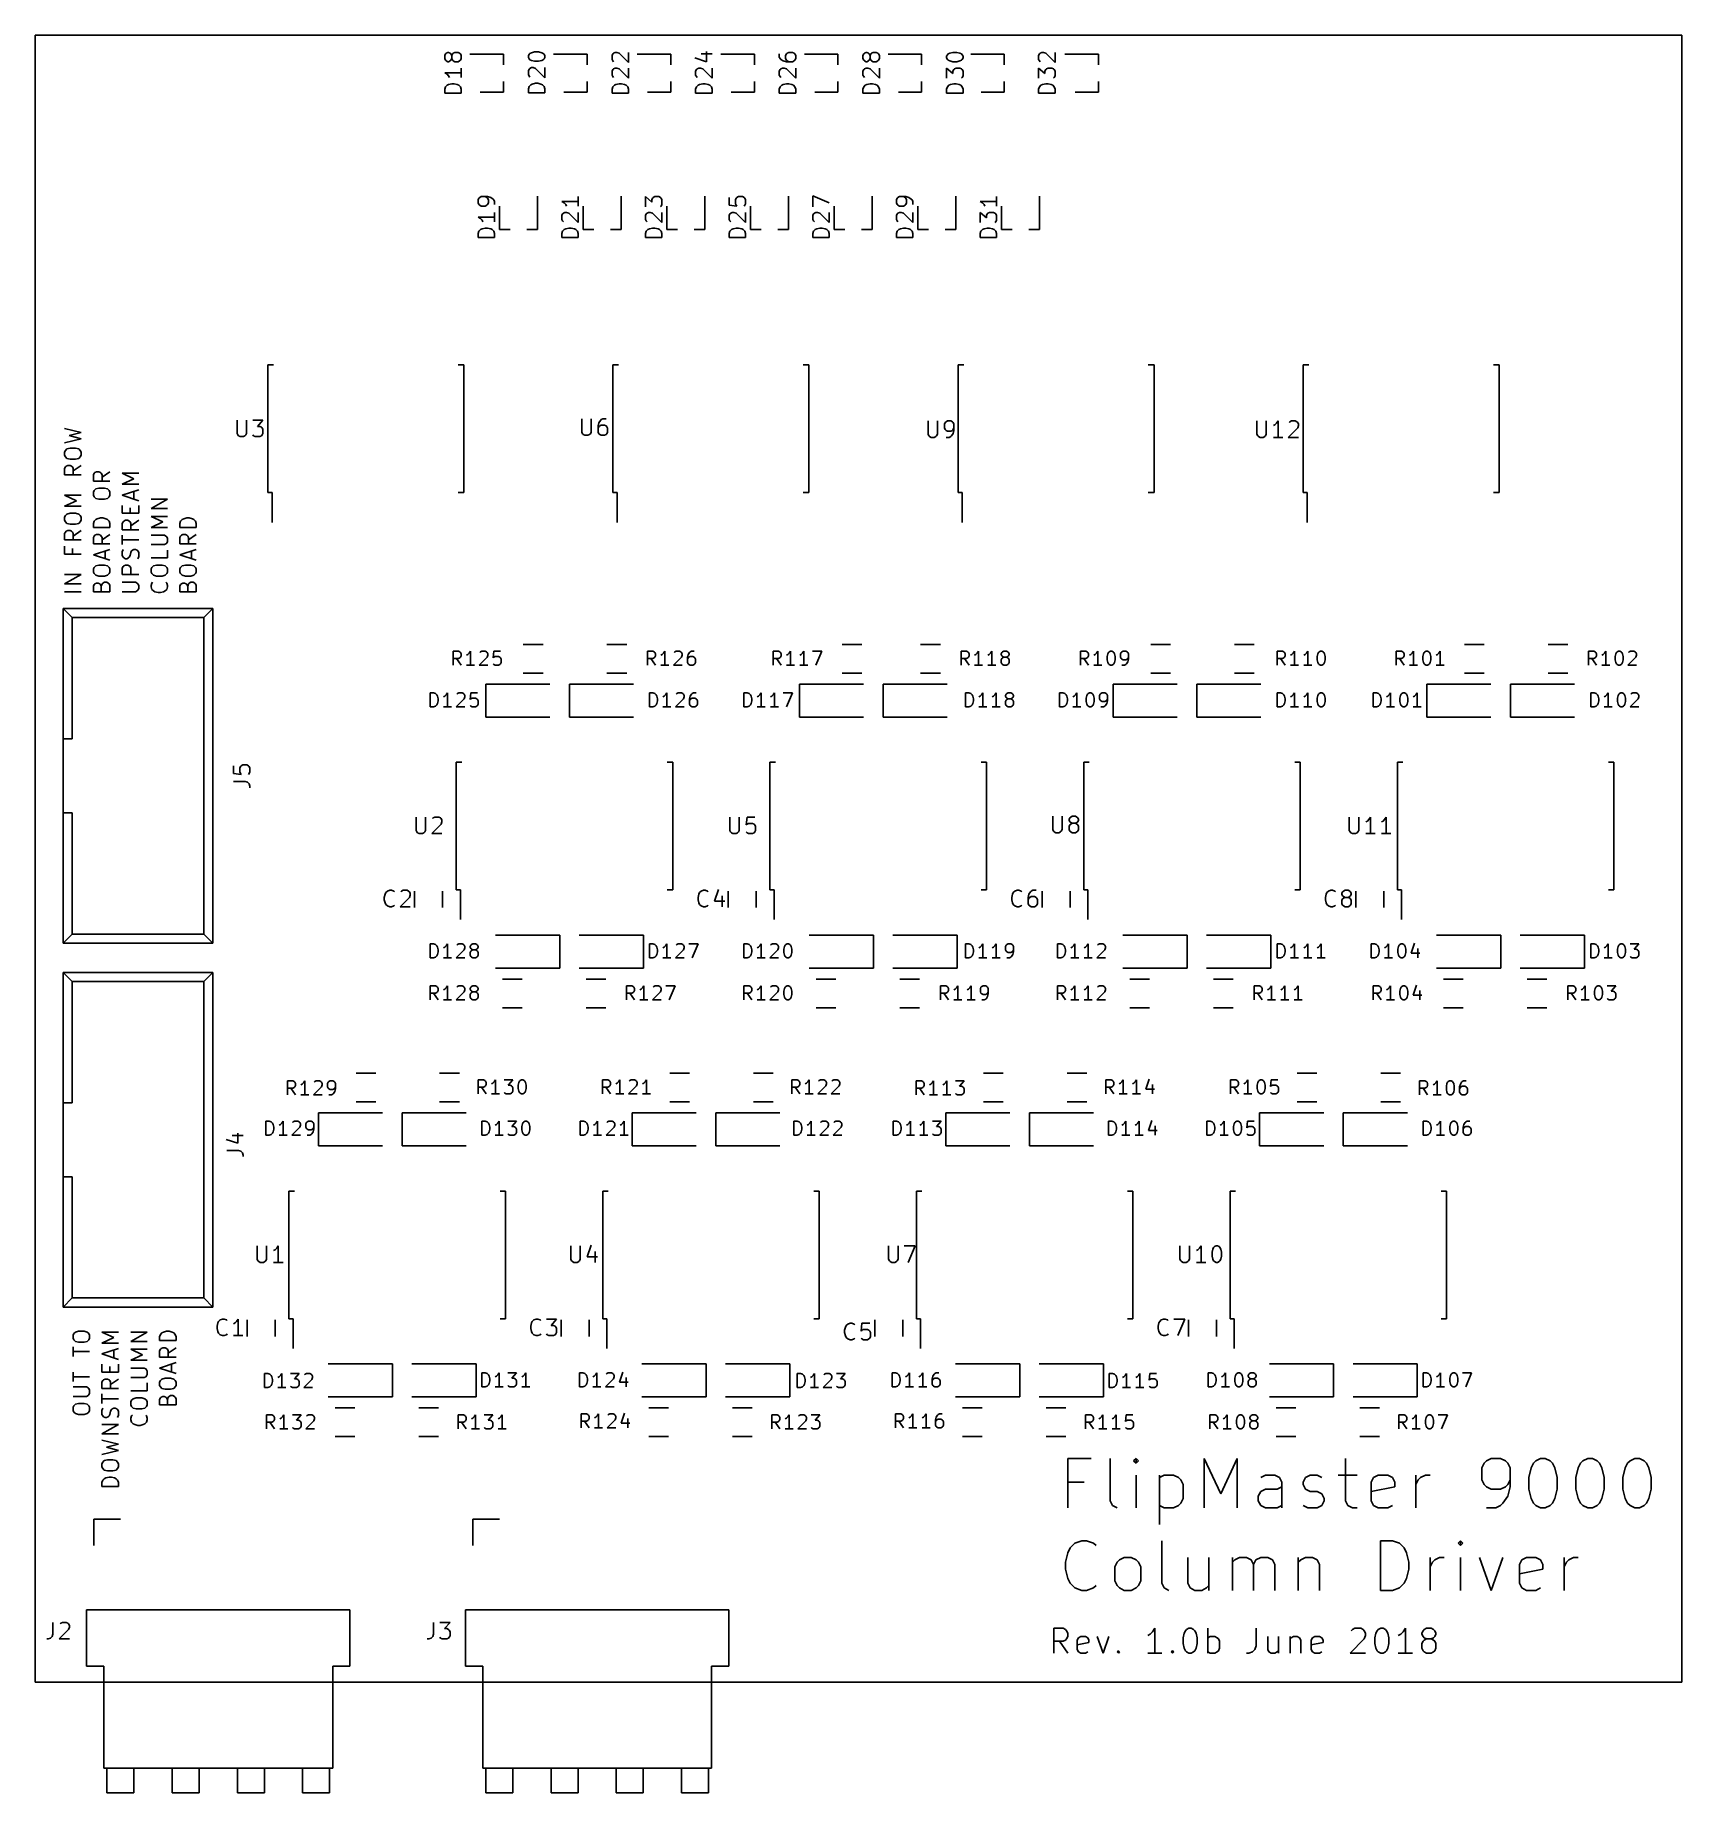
# Model space of a CAD drawing. Extents: x 25 to 125, y -132 to -25.
import ezdxf

# ---------------------------------------------------------------- set-up
doc = ezdxf.new("R2010")
doc.units = 0
doc.header["$MEASUREMENT"] = 0
doc.layers.add('BLACK', color=7, linetype='CONTINUOUS')

msp = doc.modelspace()

# ---------------------------------------------------------------- linework, layer by layer
at = {"layer": 'Black'}
for p, q in [((25, -25), (25, -125)), ((25, -25), (125, -25)), ((125, -25), (125, -125)), ((49.8714, -26.2336), (49.919, -26.1383)), ((49.8714, -26.424), (49.8714, -26.2336)), ((49.919, -26.5193), (49.8714, -26.424)), ((49.919, -26.1383), (49.9666, -26.0907)), ((49.9666, -26.5669), (49.919, -26.5193)), ((49.9666, -26.0907), (50.0619, -26.0431)), ((50.0619, -26.6145), (49.9666, -26.5669)), ((50.0619, -26.0431), (50.1095, -26.0431)), ((50.1095, -26.6145), (50.0619, -26.6145)), ((50.1095, -26.0431), (50.2047, -26.0907)), ((50.2047, -26.5669), (50.1095, -26.6145)), ((50.2047, -26.0907), (50.2523, -26.1383)), ((50.2523, -26.5193), (50.2047, -26.5669)), ((50.2523, -26.1383), (50.3, -26.2336)), ((50.3, -26.424), (50.2523, -26.5193)), ((50.3476, -26.1383), (50.3, -26.2336)), ((50.3, -26.2336), (50.3, -26.424)), ((50.3, -26.424), (50.3476, -26.5193)), ((50.3952, -26.0907), (50.3476, -26.1383)), ((50.3476, -26.5193), (50.3952, -26.5669)), ((50.4904, -26.0431), (50.3952, -26.0907)), ((50.3952, -26.5669), (50.4904, -26.6145)), ((50.6809, -26.0431), (50.4904, -26.0431)), ((50.4904, -26.6145), (50.6809, -26.6145)), ((50.7761, -26.0907), (50.6809, -26.0431)), ((50.6809, -26.6145), (50.7761, -26.5669)), ((50.8238, -26.1383), (50.7761, -26.0907)), ((50.7761, -26.5669), (50.8238, -26.5193)), ((50.8714, -26.2336), (50.8238, -26.1383)), ((50.8238, -26.5193), (50.8714, -26.424)), ((50.8714, -26.424), (50.8714, -26.2336)), ((53.435, -26.145), (51.405, -26.145)), ((53.435, -26.145), (53.435, -26.805)), ((54.9514, -26.2558), (54.999, -26.1606)), ((54.9514, -26.351), (54.9514, -26.2558)), ((54.999, -26.4463), (54.9514, -26.351)), ((54.999, -26.1606), (55.0466, -26.1129)), ((55.0466, -26.4939), (54.999, -26.4463)), ((55.0466, -26.1129), (55.1419, -26.0653)), ((55.1419, -26.5415), (55.0466, -26.4939)), ((55.1419, -26.0653), (55.3323, -26.0177)), ((55.3323, -26.5891), (55.1419, -26.5415)), ((55.3323, -26.0177), (55.5704, -26.0177)), ((55.5704, -26.5891), (55.3323, -26.5891)), ((55.5704, -26.0177), (55.7609, -26.0653)), ((55.7609, -26.5415), (55.5704, -26.5891)), ((55.7609, -26.0653), (55.8561, -26.1129)), ((55.8561, -26.4939), (55.7609, -26.5415)), ((55.8561, -26.1129), (55.9038, -26.1606)), ((55.9038, -26.4463), (55.8561, -26.4939)), ((55.9038, -26.1606), (55.9514, -26.2558)), ((55.9514, -26.351), (55.9038, -26.4463)), ((55.9514, -26.2558), (55.9514, -26.351)), ((58.515, -26.145), (56.485, -26.145)), ((58.515, -26.145), (58.515, -26.805)), ((60.0314, -26.2336), (60.079, -26.1383)), ((60.0314, -26.4717), (60.0314, -26.2336)), ((60.079, -26.5669), (60.0314, -26.4717)), ((60.079, -26.1383), (60.1266, -26.0907)), ((60.1266, -26.6145), (60.079, -26.5669)), ((60.1266, -26.0907), (60.2219, -26.0431)), ((60.2219, -26.0431), (60.3171, -26.0431)), ((60.3171, -26.0431), (60.46, -26.0907)), ((60.46, -26.0907), (61.0314, -26.6621)), ((61.0314, -26.6621), (61.0314, -26.0431)), ((63.595, -26.145), (61.565, -26.145)), ((63.595, -26.145), (63.595, -26.805)), ((65.0638, -26.3764), (65.778, -26.6145)), ((65.4447, -26.1383), (66.1114, -26.1383)), ((65.778, -26.6145), (65.778, -25.9955)), ((68.675, -26.145), (66.645, -26.145)), ((68.675, -26.145), (68.675, -26.805)), ((70.1914, -26.1383), (70.1914, -26.3288)), ((70.1914, -26.3288), (70.239, -26.424)), ((70.239, -26.424), (70.2866, -26.4717)), ((70.2866, -26.4717), (70.4295, -26.5669)), ((70.4295, -26.5669), (70.62, -26.6145)), ((70.62, -26.1383), (70.5723, -26.2336)), ((70.5723, -26.2336), (70.5723, -26.424)), ((70.5723, -26.424), (70.62, -26.5193)), ((70.6676, -26.0907), (70.62, -26.1383)), ((70.62, -26.5193), (70.6676, -26.5669)), ((70.62, -26.6145), (71.0009, -26.6145)), ((70.7628, -26.0431), (70.6676, -26.0907)), ((70.6676, -26.5669), (70.7628, -26.6145)), ((71.0009, -26.0431), (70.7628, -26.0431)), ((71.0961, -26.0907), (71.0009, -26.0431)), ((71.0009, -26.6145), (71.0961, -26.5669)), ((71.1438, -26.1383), (71.0961, -26.0907)), ((71.0961, -26.5669), (71.1438, -26.5193)), ((71.1914, -26.2336), (71.1438, -26.1383)), ((71.1438, -26.5193), (71.1914, -26.424)), ((71.1914, -26.424), (71.1914, -26.2336)), ((73.755, -26.145), (71.725, -26.145)), ((73.755, -26.145), (73.755, -26.805)), ((75.2714, -26.2336), (75.319, -26.1383)), ((75.2714, -26.424), (75.2714, -26.2336)), ((75.319, -26.5193), (75.2714, -26.424)), ((75.319, -26.1383), (75.3666, -26.0907)), ((75.3666, -26.5669), (75.319, -26.5193)), ((75.3666, -26.0907), (75.4619, -26.0431)), ((75.4619, -26.6145), (75.3666, -26.5669)), ((75.4619, -26.0431), (75.5095, -26.0431)), ((75.5095, -26.6145), (75.4619, -26.6145)), ((75.5095, -26.0431), (75.6047, -26.0907)), ((75.6047, -26.5669), (75.5095, -26.6145)), ((75.6047, -26.0907), (75.6523, -26.1383)), ((75.6523, -26.5193), (75.6047, -26.5669)), ((75.6523, -26.1383), (75.7, -26.2336)), ((75.7, -26.424), (75.6523, -26.5193)), ((75.7476, -26.1383), (75.7, -26.2336)), ((75.7, -26.2336), (75.7, -26.424)), ((75.7, -26.424), (75.7476, -26.5193)), ((75.7952, -26.0907), (75.7476, -26.1383)), ((75.7476, -26.5193), (75.7952, -26.5669)), ((75.8904, -26.0431), (75.7952, -26.0907)), ((75.7952, -26.5669), (75.8904, -26.6145)), ((76.0809, -26.0431), (75.8904, -26.0431)), ((75.8904, -26.6145), (76.0809, -26.6145)), ((76.1761, -26.0907), (76.0809, -26.0431)), ((76.0809, -26.6145), (76.1761, -26.5669)), ((76.2238, -26.1383), (76.1761, -26.0907)), ((76.1761, -26.5669), (76.2238, -26.5193)), ((76.2714, -26.2336), (76.2238, -26.1383)), ((76.2238, -26.5193), (76.2714, -26.424)), ((76.2714, -26.424), (76.2714, -26.2336)), ((78.835, -26.145), (76.805, -26.145)), ((78.835, -26.145), (78.835, -26.805)), ((80.3514, -26.2812), (80.399, -26.186)), ((80.3514, -26.3764), (80.3514, -26.2812)), ((80.399, -26.4717), (80.3514, -26.3764)), ((80.399, -26.186), (80.4466, -26.1383)), ((80.4466, -26.5193), (80.399, -26.4717)), ((80.4466, -26.1383), (80.5419, -26.0907)), ((80.5419, -26.5669), (80.4466, -26.5193)), ((80.5419, -26.0907), (80.7323, -26.0431)), ((80.7323, -26.6145), (80.5419, -26.5669)), ((80.7323, -26.0431), (80.9704, -26.0431)), ((80.9704, -26.6145), (80.7323, -26.6145)), ((80.9704, -26.0431), (81.1609, -26.0907)), ((81.1609, -26.5669), (80.9704, -26.6145)), ((81.1609, -26.0907), (81.2561, -26.1383)), ((81.2561, -26.5193), (81.1609, -26.5669)), ((81.2561, -26.1383), (81.3038, -26.186)), ((81.3038, -26.4717), (81.2561, -26.5193)), ((81.3038, -26.186), (81.3514, -26.2812)), ((81.3514, -26.3764), (81.3038, -26.4717)), ((81.3514, -26.2812), (81.3514, -26.3764)), ((83.855, -26.145), (81.825, -26.145)), ((83.855, -26.145), (83.855, -26.805)), ((85.9394, -26.2336), (85.987, -26.1383)), ((85.9394, -26.4717), (85.9394, -26.2336)), ((85.987, -26.5669), (85.9394, -26.4717)), ((85.987, -26.1383), (86.0346, -26.0907)), ((86.0346, -26.6145), (85.987, -26.5669)), ((86.0346, -26.0907), (86.1299, -26.0431)), ((86.1299, -26.0431), (86.2251, -26.0431)), ((86.2251, -26.0431), (86.368, -26.0907)), ((86.368, -26.0907), (86.9394, -26.6621)), ((86.9394, -26.6621), (86.9394, -26.0431)), ((89.57, -26.145), (87.54, -26.145)), ((89.57, -26.145), (89.57, -26.805)), ((50.8714, -27.2812), (49.8714, -27.2812)), ((49.8714, -27.2812), (50.0142, -27.3764)), ((50.0142, -27.3764), (50.1095, -27.4717)), ((50.1095, -27.4717), (50.1571, -27.5669)), ((50.8714, -26.9955), (50.8714, -27.5669)), ((54.9514, -27.1606), (54.999, -27.0653)), ((54.9514, -27.3986), (54.9514, -27.1606)), ((54.999, -27.4939), (54.9514, -27.3986)), ((54.999, -27.0653), (55.0466, -27.0177)), ((55.0466, -27.5415), (54.999, -27.4939)), ((55.0466, -27.0177), (55.1419, -26.9701)), ((55.1419, -26.9701), (55.2371, -26.9701)), ((55.2371, -26.9701), (55.38, -27.0177)), ((55.38, -27.0177), (55.9514, -27.5891)), ((55.9514, -27.5891), (55.9514, -26.9701)), ((60.0314, -27.186), (60.079, -27.0907)), ((60.0314, -27.424), (60.0314, -27.186)), ((60.079, -27.5193), (60.0314, -27.424)), ((60.079, -27.0907), (60.1266, -27.0431)), ((60.1266, -27.5669), (60.079, -27.5193)), ((60.1266, -27.0431), (60.2219, -26.9955)), ((60.2219, -26.9955), (60.3171, -26.9955)), ((60.3171, -26.9955), (60.46, -27.0431)), ((60.46, -27.0431), (61.0314, -27.6145)), ((61.0314, -27.6145), (61.0314, -26.9955)), ((65.1114, -27.186), (65.159, -27.0907)), ((65.1114, -27.424), (65.1114, -27.186)), ((65.159, -27.5193), (65.1114, -27.424)), ((65.159, -27.0907), (65.2066, -27.0431)), ((65.2066, -27.5669), (65.159, -27.5193)), ((65.2066, -27.0431), (65.3019, -26.9955)), ((65.3019, -26.9955), (65.3971, -26.9955)), ((65.3971, -26.9955), (65.54, -27.0431)), ((65.54, -27.0431), (66.1114, -27.6145)), ((66.1114, -27.6145), (66.1114, -26.9955)), ((70.1914, -27.186), (70.239, -27.0907)), ((70.1914, -27.424), (70.1914, -27.186)), ((70.239, -27.5193), (70.1914, -27.424)), ((70.239, -27.0907), (70.2866, -27.0431)), ((70.2866, -27.5669), (70.239, -27.5193)), ((70.2866, -27.0431), (70.3819, -26.9955)), ((70.3819, -26.9955), (70.4771, -26.9955)), ((70.4771, -26.9955), (70.62, -27.0431)), ((70.62, -27.0431), (71.1914, -27.6145)), ((71.1914, -27.6145), (71.1914, -26.9955)), ((75.2714, -27.186), (75.319, -27.0907)), ((75.2714, -27.424), (75.2714, -27.186)), ((75.319, -27.5193), (75.2714, -27.424)), ((75.319, -27.0907), (75.3666, -27.0431)), ((75.3666, -27.5669), (75.319, -27.5193)), ((75.3666, -27.0431), (75.4619, -26.9955)), ((75.4619, -26.9955), (75.5571, -26.9955)), ((75.5571, -26.9955), (75.7, -27.0431)), ((75.7, -27.0431), (76.2714, -27.6145)), ((76.2714, -27.6145), (76.2714, -26.9955)), ((80.3514, -27.6145), (80.3514, -26.9955)), ((80.3514, -26.9955), (80.7323, -27.3288)), ((80.7323, -27.186), (80.78, -27.0907)), ((80.7323, -27.3288), (80.7323, -27.186)), ((80.78, -27.0907), (80.8276, -27.0431)), ((80.8276, -27.0431), (80.9228, -26.9955)), ((80.9228, -26.9955), (81.1609, -26.9955)), ((81.1609, -26.9955), (81.2561, -27.0431)), ((81.2561, -27.0431), (81.3038, -27.0907)), ((81.3038, -27.5669), (81.2561, -27.6145)), ((81.3038, -27.0907), (81.3514, -27.186)), ((81.3514, -27.4717), (81.3038, -27.5669)), ((81.3514, -27.186), (81.3514, -27.4717)), ((85.9394, -27.6145), (85.9394, -26.9955)), ((85.9394, -26.9955), (86.3203, -27.3288)), ((86.3203, -27.186), (86.368, -27.0907)), ((86.3203, -27.3288), (86.3203, -27.186)), ((86.368, -27.0907), (86.4156, -27.0431)), ((86.4156, -27.0431), (86.5108, -26.9955)), ((86.5108, -26.9955), (86.7489, -26.9955)), ((86.7489, -26.9955), (86.8441, -27.0431)), ((86.8441, -27.0431), (86.8918, -27.0907)), ((86.8918, -27.5669), (86.8441, -27.6145)), ((86.8918, -27.0907), (86.9394, -27.186)), ((86.9394, -27.4717), (86.8918, -27.5669)), ((86.9394, -27.186), (86.9394, -27.4717)), ((49.8714, -28.2812), (49.919, -28.1383)), ((49.8714, -28.5193), (49.8714, -28.2812)), ((50.8714, -28.5193), (49.8714, -28.5193)), ((49.919, -28.1383), (50.0142, -28.0431)), ((50.0142, -28.0431), (50.1095, -27.9955)), ((50.1095, -27.9955), (50.3, -27.9479)), ((50.3, -27.9479), (50.4428, -27.9479)), ((50.4428, -27.9479), (50.6333, -27.9955)), ((50.6333, -27.9955), (50.7285, -28.0431)), ((50.7285, -28.0431), (50.8238, -28.1383)), ((50.8238, -28.1383), (50.8714, -28.2812)), ((50.8714, -28.2812), (50.8714, -28.5193)), ((52.025, -28.465), (53.435, -28.465)), ((53.435, -27.805), (53.435, -28.465)), ((54.9514, -28.2558), (54.999, -28.1129)), ((54.9514, -28.4939), (54.9514, -28.2558)), ((55.9514, -28.4939), (54.9514, -28.4939)), ((54.999, -28.1129), (55.0942, -28.0177)), ((55.0942, -28.0177), (55.1895, -27.9701)), ((55.1895, -27.9701), (55.38, -27.9225)), ((55.38, -27.9225), (55.5228, -27.9225)), ((55.5228, -27.9225), (55.7133, -27.9701)), ((55.7133, -27.9701), (55.8085, -28.0177)), ((55.8085, -28.0177), (55.9038, -28.1129)), ((55.9038, -28.1129), (55.9514, -28.2558)), ((55.9514, -28.2558), (55.9514, -28.4939)), ((57.105, -28.465), (58.515, -28.465)), ((58.515, -27.805), (58.515, -28.465)), ((60.0314, -28.2812), (60.079, -28.1383)), ((60.0314, -28.5193), (60.0314, -28.2812)), ((61.0314, -28.5193), (60.0314, -28.5193)), ((60.079, -28.1383), (60.1742, -28.0431)), ((60.1742, -28.0431), (60.2695, -27.9955)), ((60.2695, -27.9955), (60.46, -27.9479)), ((60.46, -27.9479), (60.6028, -27.9479)), ((60.6028, -27.9479), (60.7933, -27.9955)), ((60.7933, -27.9955), (60.8885, -28.0431)), ((60.8885, -28.0431), (60.9838, -28.1383)), ((60.9838, -28.1383), (61.0314, -28.2812)), ((61.0314, -28.2812), (61.0314, -28.5193)), ((62.185, -28.465), (63.595, -28.465)), ((63.595, -27.805), (63.595, -28.465)), ((65.1114, -28.2812), (65.159, -28.1383)), ((65.1114, -28.5193), (65.1114, -28.2812)), ((66.1114, -28.5193), (65.1114, -28.5193)), ((65.159, -28.1383), (65.2542, -28.0431)), ((65.2542, -28.0431), (65.3495, -27.9955)), ((65.3495, -27.9955), (65.54, -27.9479)), ((65.54, -27.9479), (65.6828, -27.9479)), ((65.6828, -27.9479), (65.8733, -27.9955)), ((65.8733, -27.9955), (65.9685, -28.0431)), ((65.9685, -28.0431), (66.0638, -28.1383)), ((66.0638, -28.1383), (66.1114, -28.2812)), ((66.1114, -28.2812), (66.1114, -28.5193)), ((67.265, -28.465), (68.675, -28.465)), ((68.675, -27.805), (68.675, -28.465)), ((70.1914, -28.2812), (70.239, -28.1383)), ((70.1914, -28.5193), (70.1914, -28.2812)), ((71.1914, -28.5193), (70.1914, -28.5193)), ((70.239, -28.1383), (70.3342, -28.0431)), ((70.3342, -28.0431), (70.4295, -27.9955)), ((70.4295, -27.9955), (70.62, -27.9479)), ((70.62, -27.9479), (70.7628, -27.9479)), ((70.7628, -27.9479), (70.9533, -27.9955)), ((70.9533, -27.9955), (71.0485, -28.0431)), ((71.0485, -28.0431), (71.1438, -28.1383)), ((71.1438, -28.1383), (71.1914, -28.2812)), ((71.1914, -28.2812), (71.1914, -28.5193)), ((72.345, -28.465), (73.755, -28.465)), ((73.755, -27.805), (73.755, -28.465)), ((75.2714, -28.2812), (75.319, -28.1383)), ((75.2714, -28.5193), (75.2714, -28.2812)), ((76.2714, -28.5193), (75.2714, -28.5193)), ((75.319, -28.1383), (75.4142, -28.0431)), ((75.4142, -28.0431), (75.5095, -27.9955)), ((75.5095, -27.9955), (75.7, -27.9479)), ((75.7, -27.9479), (75.8428, -27.9479)), ((75.8428, -27.9479), (76.0333, -27.9955)), ((76.0333, -27.9955), (76.1285, -28.0431)), ((76.1285, -28.0431), (76.2238, -28.1383)), ((76.2238, -28.1383), (76.2714, -28.2812)), ((76.2714, -28.2812), (76.2714, -28.5193)), ((77.425, -28.465), (78.835, -28.465)), ((78.835, -27.805), (78.835, -28.465)), ((80.3514, -28.2812), (80.399, -28.1383)), ((80.3514, -28.5193), (80.3514, -28.2812)), ((81.3514, -28.5193), (80.3514, -28.5193)), ((80.399, -28.1383), (80.4942, -28.0431)), ((80.4942, -28.0431), (80.5895, -27.9955)), ((80.5895, -27.9955), (80.78, -27.9479)), ((80.78, -27.9479), (80.9228, -27.9479)), ((80.9228, -27.9479), (81.1133, -27.9955)), ((81.1133, -27.9955), (81.2085, -28.0431)), ((81.2085, -28.0431), (81.3038, -28.1383)), ((81.3038, -28.1383), (81.3514, -28.2812)), ((81.3514, -28.2812), (81.3514, -28.5193)), ((82.445, -28.465), (83.855, -28.465)), ((83.855, -27.805), (83.855, -28.465)), ((85.9394, -28.2812), (85.987, -28.1383)), ((85.9394, -28.5193), (85.9394, -28.2812)), ((86.9394, -28.5193), (85.9394, -28.5193)), ((85.987, -28.1383), (86.0822, -28.0431)), ((86.0822, -28.0431), (86.1775, -27.9955)), ((86.1775, -27.9955), (86.368, -27.9479)), ((86.368, -27.9479), (86.5108, -27.9479)), ((86.5108, -27.9479), (86.7013, -27.9955)), ((86.7013, -27.9955), (86.7965, -28.0431)), ((86.7965, -28.0431), (86.8918, -28.1383)), ((86.8918, -28.1383), (86.9394, -28.2812)), ((86.9394, -28.2812), (86.9394, -28.5193)), ((88.16, -28.465), (89.57, -28.465)), ((89.57, -27.805), (89.57, -28.465)), ((51.951, -34.9013), (51.9034, -34.9966)), ((51.9034, -34.9966), (51.9034, -35.187)), ((51.9034, -35.187), (51.951, -35.2823)), ((51.9986, -34.8537), (51.951, -34.9013)), ((52.0939, -34.8061), (51.9986, -34.8537)), ((52.4748, -34.8061), (52.0939, -34.8061)), ((52.4272, -34.8537), (52.332, -34.8061)), ((52.4748, -34.9013), (52.4272, -34.8537)), ((52.6653, -34.8537), (52.4748, -34.8061)), ((52.5224, -34.9966), (52.4748, -34.9013)), ((52.4748, -35.2823), (52.5224, -35.187)), ((52.5224, -35.187), (52.5224, -34.9966)), ((52.8081, -34.949), (52.6653, -34.8537)), ((52.8558, -34.9966), (52.8081, -34.949)), ((52.9034, -35.0918), (52.8558, -34.9966)), ((52.9034, -35.2823), (52.9034, -35.0918)), ((55.516, -36.798), (55.516, -34.768)), ((57.9834, -35.0918), (56.9834, -35.0918)), ((56.9834, -35.0918), (57.1262, -35.187)), ((57.1262, -35.187), (57.2215, -35.2823)), ((57.9834, -34.8061), (57.9834, -35.3775)), ((60.596, -36.798), (60.596, -34.768)), ((62.0634, -35.4251), (62.0634, -34.8061)), ((62.0634, -34.8061), (62.4443, -35.1394)), ((62.4443, -34.9966), (62.492, -34.9013)), ((62.4443, -35.1394), (62.4443, -34.9966)), ((62.492, -34.9013), (62.5396, -34.8537)), ((62.5396, -34.8537), (62.6348, -34.8061)), ((62.6348, -34.8061), (62.8729, -34.8061)), ((62.8729, -34.8061), (62.9681, -34.8537)), ((62.9681, -34.8537), (63.0158, -34.9013)), ((63.0158, -34.9013), (63.0634, -34.9966)), ((63.0634, -34.9966), (63.0634, -35.2823)), ((65.676, -36.798), (65.676, -34.768)), ((67.1434, -34.8537), (67.1434, -35.3299)), ((67.5243, -34.9966), (67.572, -34.9013)), ((67.5243, -35.2347), (67.5243, -34.9966)), ((67.572, -34.9013), (67.6196, -34.8537)), ((67.6196, -34.8537), (67.7148, -34.8061)), ((67.7148, -34.8061), (67.9529, -34.8061)), ((67.9529, -34.8061), (68.0481, -34.8537)), ((68.0481, -34.8537), (68.0958, -34.9013)), ((68.0958, -34.9013), (68.1434, -34.9966)), ((68.1434, -34.9966), (68.1434, -35.2347)), ((70.756, -36.798), (70.756, -34.768)), ((72.2234, -35.4251), (72.2234, -34.7585)), ((72.2234, -34.7585), (73.2234, -35.187)), ((75.836, -36.798), (75.836, -34.768)), ((77.351, -34.9013), (77.3034, -34.9966)), ((77.3034, -34.9966), (77.3034, -35.187)), ((77.3034, -35.187), (77.351, -35.2823)), ((77.3986, -34.8537), (77.351, -34.9013)), ((77.4939, -34.8061), (77.3986, -34.8537)), ((77.8748, -34.8061), (77.4939, -34.8061)), ((77.8272, -34.8537), (77.732, -34.8061)), ((77.8748, -34.9013), (77.8272, -34.8537)), ((78.0653, -34.8537), (77.8748, -34.8061)), ((77.9224, -34.9966), (77.8748, -34.9013)), ((77.8748, -35.2823), (77.9224, -35.187)), ((77.9224, -35.187), (77.9224, -34.9966)), ((78.2081, -34.949), (78.0653, -34.8537)), ((78.2558, -34.9966), (78.2081, -34.949)), ((78.3034, -35.0918), (78.2558, -34.9966)), ((78.3034, -35.2823), (78.3034, -35.0918)), ((80.916, -36.798), (80.916, -34.768)), ((83.3834, -35.0918), (82.3834, -35.0918)), ((82.3834, -35.0918), (82.5262, -35.187)), ((82.5262, -35.187), (82.6215, -35.2823)), ((83.3834, -34.8061), (83.3834, -35.3775)), ((85.996, -36.798), (85.996, -34.768)), ((52.9034, -36.0442), (51.9034, -36.0442)), ((51.9034, -36.0442), (52.0462, -36.1394)), ((51.951, -35.2823), (51.9986, -35.3299)), ((51.9986, -35.3299), (52.0939, -35.3775)), ((52.0462, -36.1394), (52.1415, -36.2347)), ((52.0939, -35.3775), (52.332, -35.3775)), ((52.1415, -36.2347), (52.1891, -36.3299)), ((52.332, -35.3775), (52.4272, -35.3299)), ((52.4272, -35.3299), (52.4748, -35.2823)), ((52.9034, -35.7585), (52.9034, -36.3299)), ((53.196, -35.388), (53.196, -36.798)), ((56.9834, -35.949), (57.031, -35.8537)), ((56.9834, -36.187), (56.9834, -35.949)), ((57.031, -36.2823), (56.9834, -36.187)), ((57.031, -35.8537), (57.0786, -35.8061)), ((57.0786, -36.3299), (57.031, -36.2823)), ((57.0786, -35.8061), (57.1739, -35.7585)), ((57.1739, -35.7585), (57.2691, -35.7585)), ((57.2215, -35.2823), (57.2691, -35.3775)), ((57.2691, -35.7585), (57.412, -35.8061)), ((57.412, -35.8061), (57.9834, -36.3775)), ((57.9834, -36.3775), (57.9834, -35.7585)), ((58.276, -35.388), (58.276, -36.798)), ((62.0634, -35.949), (62.111, -35.8537)), ((62.0634, -36.187), (62.0634, -35.949)), ((62.111, -36.2823), (62.0634, -36.187)), ((62.111, -35.8537), (62.1586, -35.8061)), ((62.1586, -36.3299), (62.111, -36.2823)), ((62.1586, -35.8061), (62.2539, -35.7585)), ((62.2539, -35.7585), (62.3491, -35.7585)), ((62.3491, -35.7585), (62.492, -35.8061)), ((62.492, -35.8061), (63.0634, -36.3775)), ((63.0158, -35.3775), (62.9681, -35.4251)), ((63.0634, -35.2823), (63.0158, -35.3775)), ((63.0634, -36.3775), (63.0634, -35.7585)), ((63.356, -35.388), (63.356, -36.798)), ((67.1434, -35.3299), (67.6196, -35.3775)), ((67.1434, -35.949), (67.191, -35.8537)), ((67.1434, -36.187), (67.1434, -35.949)), ((67.191, -36.2823), (67.1434, -36.187)), ((67.191, -35.8537), (67.2386, -35.8061)), ((67.2386, -36.3299), (67.191, -36.2823)), ((67.2386, -35.8061), (67.3339, -35.7585)), ((67.3339, -35.7585), (67.4291, -35.7585)), ((67.4291, -35.7585), (67.572, -35.8061)), ((67.572, -35.3299), (67.5243, -35.2347)), ((67.6196, -35.3775), (67.572, -35.3299)), ((67.572, -35.8061), (68.1434, -36.3775)), ((68.0958, -35.3299), (68.0481, -35.3775)), ((68.1434, -35.2347), (68.0958, -35.3299)), ((68.1434, -36.3775), (68.1434, -35.7585)), ((68.436, -35.388), (68.436, -36.798)), ((72.2234, -35.949), (72.271, -35.8537)), ((72.2234, -36.187), (72.2234, -35.949)), ((72.271, -36.2823), (72.2234, -36.187)), ((72.271, -35.8537), (72.3186, -35.8061)), ((72.3186, -36.3299), (72.271, -36.2823)), ((72.3186, -35.8061), (72.4139, -35.7585)), ((72.4139, -35.7585), (72.5091, -35.7585)), ((72.5091, -35.7585), (72.652, -35.8061)), ((72.652, -35.8061), (73.2234, -36.3775)), ((73.2234, -36.3775), (73.2234, -35.7585)), ((73.516, -35.388), (73.516, -36.798)), ((77.3034, -35.949), (77.351, -35.8537)), ((77.3034, -36.187), (77.3034, -35.949)), ((77.351, -36.2823), (77.3034, -36.187)), ((77.351, -35.2823), (77.3986, -35.3299)), ((77.351, -35.8537), (77.3986, -35.8061)), ((77.3986, -36.3299), (77.351, -36.2823)), ((77.3986, -35.3299), (77.4939, -35.3775)), ((77.3986, -35.8061), (77.4939, -35.7585)), ((77.4939, -35.3775), (77.732, -35.3775)), ((77.4939, -35.7585), (77.5891, -35.7585)), ((77.5891, -35.7585), (77.732, -35.8061)), ((77.732, -35.3775), (77.8272, -35.3299)), ((77.732, -35.8061), (78.3034, -36.3775)), ((77.8272, -35.3299), (77.8748, -35.2823)), ((78.3034, -36.3775), (78.3034, -35.7585)), ((78.596, -35.388), (78.596, -36.798)), ((82.3834, -36.3775), (82.3834, -35.7585)), ((82.3834, -35.7585), (82.7643, -36.0918)), ((82.6215, -35.2823), (82.6691, -35.3775)), ((82.7643, -35.949), (82.812, -35.8537)), ((82.7643, -36.0918), (82.7643, -35.949)), ((82.812, -35.8537), (82.8596, -35.8061)), ((82.8596, -35.8061), (82.9548, -35.7585)), ((82.9548, -35.7585), (83.1929, -35.7585)), ((83.1929, -35.7585), (83.2881, -35.8061)), ((83.2881, -35.8061), (83.3358, -35.8537)), ((83.3358, -35.8537), (83.3834, -35.949)), ((83.3834, -36.2347), (83.3358, -36.3299)), ((83.3834, -35.949), (83.3834, -36.2347)), ((83.676, -35.388), (83.676, -36.798)), ((51.9034, -37.0442), (51.951, -36.9013)), ((51.9034, -37.2823), (51.9034, -37.0442)), ((52.9034, -37.2823), (51.9034, -37.2823)), ((51.951, -36.9013), (52.0462, -36.8061)), ((52.0462, -36.8061), (52.1415, -36.7585)), ((52.1415, -36.7585), (52.332, -36.7109)), ((52.332, -36.7109), (52.4748, -36.7109)), ((52.4748, -36.7109), (52.6653, -36.7585)), ((52.6653, -36.7585), (52.7605, -36.8061)), ((52.7605, -36.8061), (52.8558, -36.9013)), ((52.8558, -36.9013), (52.9034, -37.0442)), ((52.9034, -37.0442), (52.9034, -37.2823)), ((53.856, -36.798), (53.196, -36.798)), ((55.516, -36.798), (54.856, -36.798)), ((56.9834, -37.0442), (57.031, -36.9013)), ((56.9834, -37.2823), (56.9834, -37.0442)), ((57.9834, -37.2823), (56.9834, -37.2823)), ((57.031, -36.9013), (57.1262, -36.8061)), ((57.1262, -36.8061), (57.2215, -36.7585)), ((57.2215, -36.7585), (57.412, -36.7109)), ((57.412, -36.7109), (57.5548, -36.7109)), ((57.5548, -36.7109), (57.7453, -36.7585)), ((57.7453, -36.7585), (57.8405, -36.8061)), ((57.8405, -36.8061), (57.9358, -36.9013)), ((57.9358, -36.9013), (57.9834, -37.0442)), ((57.9834, -37.0442), (57.9834, -37.2823)), ((58.936, -36.798), (58.276, -36.798)), ((60.596, -36.798), (59.936, -36.798)), ((62.0634, -37.0442), (62.111, -36.9013)), ((62.0634, -37.2823), (62.0634, -37.0442)), ((63.0634, -37.2823), (62.0634, -37.2823)), ((62.111, -36.9013), (62.2062, -36.8061)), ((62.2062, -36.8061), (62.3015, -36.7585)), ((62.3015, -36.7585), (62.492, -36.7109)), ((62.492, -36.7109), (62.6348, -36.7109)), ((62.6348, -36.7109), (62.8253, -36.7585)), ((62.8253, -36.7585), (62.9205, -36.8061)), ((62.9205, -36.8061), (63.0158, -36.9013)), ((63.0158, -36.9013), (63.0634, -37.0442)), ((63.0634, -37.0442), (63.0634, -37.2823)), ((64.016, -36.798), (63.356, -36.798)), ((65.676, -36.798), (65.016, -36.798)), ((67.1434, -37.0442), (67.191, -36.9013)), ((67.1434, -37.2823), (67.1434, -37.0442)), ((68.1434, -37.2823), (67.1434, -37.2823)), ((67.191, -36.9013), (67.2862, -36.8061)), ((67.2862, -36.8061), (67.3815, -36.7585)), ((67.3815, -36.7585), (67.572, -36.7109)), ((67.572, -36.7109), (67.7148, -36.7109)), ((67.7148, -36.7109), (67.9053, -36.7585)), ((67.9053, -36.7585), (68.0005, -36.8061)), ((68.0005, -36.8061), (68.0958, -36.9013)), ((68.0958, -36.9013), (68.1434, -37.0442)), ((68.1434, -37.0442), (68.1434, -37.2823)), ((69.096, -36.798), (68.436, -36.798)), ((70.756, -36.798), (70.096, -36.798)), ((72.2234, -37.0442), (72.271, -36.9013)), ((72.2234, -37.2823), (72.2234, -37.0442)), ((73.2234, -37.2823), (72.2234, -37.2823)), ((72.271, -36.9013), (72.3662, -36.8061)), ((72.3662, -36.8061), (72.4615, -36.7585)), ((72.4615, -36.7585), (72.652, -36.7109)), ((72.652, -36.7109), (72.7948, -36.7109)), ((72.7948, -36.7109), (72.9853, -36.7585)), ((72.9853, -36.7585), (73.0805, -36.8061)), ((73.0805, -36.8061), (73.1758, -36.9013)), ((73.1758, -36.9013), (73.2234, -37.0442)), ((73.2234, -37.0442), (73.2234, -37.2823)), ((74.176, -36.798), (73.516, -36.798)), ((75.836, -36.798), (75.176, -36.798)), ((77.3034, -37.0442), (77.351, -36.9013)), ((77.3034, -37.2823), (77.3034, -37.0442)), ((78.3034, -37.2823), (77.3034, -37.2823)), ((77.351, -36.9013), (77.4462, -36.8061)), ((77.4462, -36.8061), (77.5415, -36.7585)), ((77.5415, -36.7585), (77.732, -36.7109)), ((77.732, -36.7109), (77.8748, -36.7109)), ((77.8748, -36.7109), (78.0653, -36.7585)), ((78.0653, -36.7585), (78.1605, -36.8061)), ((78.1605, -36.8061), (78.2558, -36.9013)), ((78.2558, -36.9013), (78.3034, -37.0442)), ((78.3034, -37.0442), (78.3034, -37.2823)), ((79.256, -36.798), (78.596, -36.798)), ((80.916, -36.798), (80.256, -36.798)), ((82.3834, -37.0442), (82.431, -36.9013)), ((82.3834, -37.2823), (82.3834, -37.0442)), ((83.3834, -37.2823), (82.3834, -37.2823)), ((82.431, -36.9013), (82.5262, -36.8061)), ((82.5262, -36.8061), (82.6215, -36.7585)), ((82.6215, -36.7585), (82.812, -36.7109)), ((82.812, -36.7109), (82.9548, -36.7109)), ((82.9548, -36.7109), (83.1453, -36.7585)), ((83.1453, -36.7585), (83.2405, -36.8061)), ((83.2405, -36.8061), (83.3358, -36.9013)), ((83.3358, -36.3299), (83.2881, -36.3775)), ((83.3358, -36.9013), (83.3834, -37.0442)), ((83.3834, -37.0442), (83.3834, -37.2823)), ((84.336, -36.798), (83.676, -36.798)), ((85.996, -36.798), (85.336, -36.798)), ((39.135, -45.02), (39.48, -45.02)), ((39.135, -52.77), (39.135, -45.02)), ((51.035, -45.02), (50.69, -45.02)), ((51.035, -52.77), (51.035, -45.02)), ((60.09, -45.02), (60.435, -45.02)), ((60.09, -52.77), (60.09, -45.02)), ((71.99, -45.02), (71.645, -45.02)), ((71.99, -52.77), (71.99, -45.02)), ((81.045, -45.02), (81.39, -45.02)), ((81.045, -52.77), (81.045, -45.02)), ((92.945, -45.02), (92.6, -45.02)), ((92.945, -52.77), (92.945, -45.02)), ((102, -45.02), (102.345, -45.02)), ((102, -52.77), (102, -45.02)), ((113.9, -45.02), (113.555, -45.02)), ((113.9, -52.77), (113.9, -45.02)), ((27.788, -49.1248), (26.788, -48.8867)), ((37.2619, -48.3728), (37.2619, -49.1823)), ((37.8333, -49.1823), (37.8333, -48.3728)), ((38.2143, -48.3728), (38.8333, -48.3728)), ((38.8333, -48.3728), (38.5, -48.7537)), ((38.5, -48.7537), (38.6428, -48.7537)), ((38.6428, -48.7537), (38.7381, -48.8014)), ((38.7381, -48.8014), (38.7857, -48.849)), ((38.7857, -48.849), (38.8333, -48.9442)), ((38.8333, -48.9442), (38.8333, -49.1823)), ((58.1915, -48.2966), (58.1915, -49.1061)), ((58.7629, -49.1061), (58.7629, -48.2966)), ((59.2391, -48.5347), (59.1915, -48.7252)), ((59.1915, -48.7252), (59.1915, -49.1061)), ((59.2391, -48.7728), (59.1915, -48.868)), ((59.3344, -48.3918), (59.2391, -48.5347)), ((59.2867, -48.7252), (59.2391, -48.7728)), ((59.382, -48.6775), (59.2867, -48.7252)), ((59.382, -48.3442), (59.3344, -48.3918)), ((59.4772, -48.2966), (59.382, -48.3442)), ((59.5724, -48.6775), (59.382, -48.6775)), ((59.6677, -48.2966), (59.4772, -48.2966)), ((59.6677, -48.7252), (59.5724, -48.6775)), ((59.7153, -48.7728), (59.6677, -48.7252)), ((59.7629, -48.868), (59.7153, -48.7728)), ((59.7629, -49.1061), (59.7629, -48.868)), ((79.2227, -48.4236), (79.2227, -49.2331)), ((79.7941, -49.2331), (79.7941, -48.4236)), ((80.2703, -48.5188), (80.2227, -48.6141)), ((80.2227, -48.6141), (80.2227, -48.8522)), ((80.2227, -48.8522), (80.2703, -48.9474)), ((80.3179, -48.4712), (80.2703, -48.5188)), ((80.2703, -48.9474), (80.3179, -48.995)), ((80.4132, -48.4236), (80.3179, -48.4712)), ((80.3179, -48.995), (80.4132, -49.0426)), ((80.6036, -48.4236), (80.4132, -48.4236)), ((80.4132, -49.0426), (80.6036, -49.0426)), ((80.6989, -48.4712), (80.6036, -48.4236)), ((80.6036, -49.0426), (80.6989, -48.995)), ((80.7465, -48.5188), (80.6989, -48.4712)), ((80.6989, -48.995), (80.7465, -48.9474)), ((80.7941, -48.6141), (80.7465, -48.5188)), ((80.7465, -48.9474), (80.7941, -48.8522)), ((80.7465, -49.1855), (80.7941, -48.995)), ((80.7941, -48.995), (80.7941, -48.6141)), ((99.1935, -48.4236), (99.1935, -49.2331)), ((99.7649, -49.2331), (99.7649, -48.4236)), ((100.289, -48.6617), (100.194, -48.7093)), ((100.384, -48.5664), (100.289, -48.6617)), ((100.479, -48.4236), (100.384, -48.5664)), ((100.479, -49.4236), (100.479, -48.4236)), ((101.67, -48.8522), (101.098, -49.4236)), ((101.146, -48.5188), (101.194, -48.4712)), ((101.194, -48.4712), (101.289, -48.4236)), ((101.289, -48.4236), (101.527, -48.4236)), ((101.527, -48.4236), (101.622, -48.4712)), ((101.622, -48.4712), (101.67, -48.5188)), ((101.67, -48.5188), (101.717, -48.6141)), ((101.717, -48.7093), (101.67, -48.8522)), ((101.717, -48.6141), (101.717, -48.7093)), ((26.788, -49.7439), (27.788, -49.5058)), ((26.8356, -50.2201), (26.9308, -50.1248)), ((26.9308, -50.1248), (27.1213, -50.0772)), ((27.0737, -49.3153), (27.788, -49.1248)), ((27.788, -49.5058), (27.0737, -49.3153)), ((27.1213, -50.0772), (27.4546, -50.0772)), ((27.4546, -50.0772), (27.6451, -50.1248)), ((27.6451, -50.1248), (27.7404, -50.2201)), ((37.2619, -49.1823), (37.3095, -49.2775)), ((37.3095, -49.2775), (37.3571, -49.3252)), ((37.3571, -49.3252), (37.4524, -49.3728)), ((37.4524, -49.3728), (37.6428, -49.3728)), ((37.6428, -49.3728), (37.7381, -49.3252)), ((37.7381, -49.3252), (37.7857, -49.2775)), ((37.7857, -49.2775), (37.8333, -49.1823)), ((38.2619, -49.3252), (38.2143, -49.2775)), ((38.3571, -49.3728), (38.2619, -49.3252)), ((38.6428, -49.3728), (38.3571, -49.3728)), ((38.7381, -49.3252), (38.6428, -49.3728)), ((38.7857, -49.2775), (38.7381, -49.3252)), ((38.8333, -49.1823), (38.7857, -49.2775)), ((58.1915, -49.1061), (58.2391, -49.2013)), ((58.2391, -49.2013), (58.2867, -49.249)), ((58.2867, -49.249), (58.382, -49.2966)), ((58.382, -49.2966), (58.5724, -49.2966)), ((58.5724, -49.2966), (58.6677, -49.249)), ((58.6677, -49.249), (58.7153, -49.2013)), ((58.7153, -49.2013), (58.7629, -49.1061)), ((59.1915, -49.1061), (59.2391, -49.2013)), ((59.2391, -49.2013), (59.2867, -49.249)), ((59.2867, -49.249), (59.382, -49.2966)), ((59.382, -49.2966), (59.5724, -49.2966)), ((59.5724, -49.2966), (59.6677, -49.249)), ((59.6677, -49.249), (59.7153, -49.2013)), ((59.7153, -49.2013), (59.7629, -49.1061)), ((79.2227, -49.2331), (79.2703, -49.3283)), ((79.2703, -49.3283), (79.3179, -49.376)), ((79.3179, -49.376), (79.4132, -49.4236)), ((79.4132, -49.4236), (79.6036, -49.4236)), ((79.6036, -49.4236), (79.6989, -49.376)), ((79.6989, -49.376), (79.7465, -49.3283)), ((79.7465, -49.3283), (79.7941, -49.2331)), ((80.3179, -49.4236), (80.5084, -49.4236)), ((80.5084, -49.4236), (80.6036, -49.376)), ((80.6036, -49.376), (80.6513, -49.3283)), ((80.6513, -49.3283), (80.7465, -49.1855)), ((99.1935, -49.2331), (99.2411, -49.3283)), ((99.2411, -49.3283), (99.2887, -49.376)), ((99.2887, -49.376), (99.384, -49.4236)), ((99.384, -49.4236), (99.5745, -49.4236)), ((99.5745, -49.4236), (99.6697, -49.376)), ((99.6697, -49.376), (99.7173, -49.3283)), ((99.7173, -49.3283), (99.7649, -49.2331)), ((100.765, -49.4236), (100.194, -49.4236)), ((101.098, -49.4236), (101.717, -49.4236)), ((26.788, -50.3153), (26.8356, -50.2201)), ((26.788, -50.5058), (26.788, -50.3153)), ((26.8356, -50.601), (26.788, -50.5058)), ((26.788, -51.3153), (26.8356, -51.2201)), ((26.9308, -50.6963), (26.8356, -50.601)), ((26.8356, -51.2201), (26.8832, -51.1725)), ((26.8832, -51.1725), (26.9785, -51.1248)), ((27.1213, -50.7439), (26.9308, -50.6963)), ((26.9785, -51.1248), (27.1213, -51.1248)), ((27.4546, -50.7439), (27.1213, -50.7439)), ((27.1213, -51.1248), (27.2166, -51.1725)), ((27.2166, -51.1725), (27.2642, -51.2201)), ((27.2642, -51.2201), (27.3118, -51.3153)), ((27.788, -51.1248), (27.3118, -51.4582)), ((27.6451, -50.6963), (27.4546, -50.7439)), ((27.7404, -50.601), (27.6451, -50.6963)), ((27.7404, -50.2201), (27.788, -50.3153)), ((27.788, -50.5058), (27.7404, -50.601)), ((27.788, -50.3153), (27.788, -50.5058)), ((26.788, -51.6963), (26.788, -51.3153)), ((27.788, -51.6963), (26.788, -51.6963)), ((27.3118, -51.3153), (27.3118, -51.6963)), ((28.538, -51.6963), (28.5856, -51.601)), ((28.538, -52.0772), (28.538, -51.6963)), ((29.538, -52.0772), (28.538, -52.0772)), ((28.5856, -51.601), (28.6332, -51.5534)), ((28.6332, -51.5534), (28.7285, -51.5058)), ((28.7285, -51.5058), (28.8713, -51.5058)), ((28.8713, -51.5058), (28.9666, -51.5534)), ((28.9666, -51.5534), (29.0142, -51.601)), ((29.0142, -51.601), (29.0618, -51.6963)), ((29.538, -51.5058), (29.0618, -51.8391)), ((29.0618, -51.6963), (29.0618, -52.0772)), ((31.0023, -51.9344), (30.288, -51.601)), ((30.288, -51.601), (31.288, -51.601)), ((30.288, -52.2677), (31.0023, -51.9344)), ((31.288, -52.2677), (30.288, -52.2677)), ((27.5023, -53.2677), (26.788, -52.9344)), ((26.788, -52.9344), (27.788, -52.9344)), ((26.788, -53.601), (27.5023, -53.2677)), ((28.538, -52.7439), (28.5856, -52.6486)), ((28.538, -52.9344), (28.538, -52.7439)), ((28.5856, -53.0296), (28.538, -52.9344)), ((28.5856, -52.6486), (28.6808, -52.5534)), ((28.6808, -53.1248), (28.5856, -53.0296)), ((28.6808, -52.5534), (28.8713, -52.5058)), ((28.8713, -53.1725), (28.6808, -53.1248)), ((28.8713, -52.5058), (29.2046, -52.5058)), ((29.2046, -53.1725), (28.8713, -53.1725)), ((29.2046, -52.5058), (29.3951, -52.5534)), ((29.3951, -53.1248), (29.2046, -53.1725)), ((29.3951, -52.5534), (29.4904, -52.6486)), ((29.4904, -53.0296), (29.3951, -53.1248)), ((29.4904, -52.6486), (29.538, -52.7439)), ((29.538, -52.9344), (29.4904, -53.0296)), ((29.538, -52.7439), (29.538, -52.9344)), ((30.288, -52.9344), (31.288, -52.601)), ((31.288, -53.2677), (30.288, -52.9344)), ((31.0023, -53.1725), (31.0023, -52.6963)), ((32.038, -53.7439), (33.038, -53.1725)), ((33.038, -53.1725), (32.038, -53.1725)), ((39.135, -52.77), (39.385, -52.77)), ((39.385, -52.77), (39.385, -54.595)), ((51.035, -52.77), (50.69, -52.77)), ((60.09, -52.77), (60.34, -52.77)), ((60.34, -52.77), (60.34, -54.595)), ((71.99, -52.77), (71.645, -52.77)), ((81.045, -52.77), (81.295, -52.77)), ((81.295, -52.77), (81.295, -54.595)), ((92.945, -52.77), (92.6, -52.77)), ((102, -52.77), (102.25, -52.77)), ((102.25, -52.77), (102.25, -54.595)), ((113.9, -52.77), (113.555, -52.77)), ((27.788, -53.601), (26.788, -53.601)), ((26.788, -54.2677), (26.8356, -54.1725)), ((26.788, -54.4582), (26.788, -54.2677)), ((26.8356, -54.1725), (26.9308, -54.0772)), ((26.9308, -54.0772), (27.1213, -54.0296)), ((27.1213, -54.0296), (27.4546, -54.0296)), ((27.4546, -54.0296), (27.6451, -54.0772)), ((27.6451, -54.0772), (27.7404, -54.1725)), ((27.7404, -54.1725), (27.788, -54.2677)), ((27.788, -54.2677), (27.788, -54.4582)), ((28.5856, -54.5058), (28.6808, -54.4106)), ((28.6808, -54.4106), (28.7761, -54.3629)), ((28.7761, -54.3629), (28.9666, -54.3153)), ((28.9666, -54.3153), (29.1094, -54.3153)), ((29.1094, -54.3153), (29.2999, -54.3629)), ((29.2999, -54.3629), (29.3951, -54.4106)), ((29.3951, -54.4106), (29.4904, -54.5058)), ((30.288, -54.0296), (30.288, -53.5534)), ((31.288, -54.0296), (30.288, -54.0296)), ((30.7642, -54.0296), (30.7642, -53.6963)), ((31.288, -53.5534), (31.288, -54.0296)), ((33.038, -53.7439), (32.038, -53.7439)), ((32.7523, -54.5534), (32.038, -54.2201)), ((32.038, -54.2201), (33.038, -54.2201)), ((33.8356, -54.5058), (33.9308, -54.4106)), ((33.9308, -54.4106), (34.0261, -54.3629)), ((34.0261, -54.3629), (34.2166, -54.3153)), ((34.2166, -54.3153), (34.3594, -54.3153)), ((34.3594, -54.3153), (34.5499, -54.3629)), ((34.5499, -54.3629), (34.6451, -54.4106)), ((34.6451, -54.4106), (34.7404, -54.5058)), ((26.8356, -54.5534), (26.788, -54.4582)), ((26.788, -55.2677), (26.8356, -55.1725)), ((26.788, -55.6486), (26.788, -55.2677)), ((26.9308, -54.6486), (26.8356, -54.5534)), ((26.8356, -55.1725), (26.8832, -55.1248)), ((26.8832, -55.1248), (26.9785, -55.0772)), ((27.1213, -54.6963), (26.9308, -54.6486)), ((26.9785, -55.0772), (27.1213, -55.0772)), ((27.4546, -54.6963), (27.1213, -54.6963)), ((27.1213, -55.0772), (27.2166, -55.1248)), ((27.2166, -55.1248), (27.2642, -55.1725)), ((27.2642, -55.1725), (27.3118, -55.2677)), ((27.788, -55.0772), (27.3118, -55.4106)), ((27.3118, -55.2677), (27.3118, -55.6486)), ((27.6451, -54.6486), (27.4546, -54.6963)), ((27.7404, -54.5534), (27.6451, -54.6486)), ((27.788, -54.4582), (27.7404, -54.5534)), ((28.538, -54.6486), (28.5856, -54.5058)), ((28.538, -54.8867), (28.538, -54.6486)), ((29.538, -54.8867), (28.538, -54.8867)), ((28.538, -55.5058), (28.5856, -55.4106)), ((28.5856, -55.4106), (28.6332, -55.3629)), ((28.6332, -55.3629), (28.7285, -55.3153)), ((28.7285, -55.3153), (28.8713, -55.3153)), ((28.8713, -55.3153), (28.9666, -55.3629)), ((28.9666, -55.3629), (29.0142, -55.4106)), ((29.0142, -55.4106), (29.0618, -55.5058)), ((29.538, -55.3153), (29.0618, -55.6486)), ((29.4904, -54.5058), (29.538, -54.6486)), ((29.538, -54.6486), (29.538, -54.8867)), ((30.288, -54.6486), (30.3356, -54.5534)), ((30.288, -55.0296), (30.288, -54.6486)), ((31.288, -55.0296), (30.288, -55.0296)), ((30.288, -55.9344), (30.288, -55.3629)), ((30.3356, -54.5534), (30.3832, -54.5058)), ((30.3832, -54.5058), (30.4785, -54.4582)), ((30.4785, -54.4582), (30.6213, -54.4582)), ((30.6213, -54.4582), (30.7166, -54.5058)), ((30.7166, -54.5058), (30.7642, -54.5534)), ((30.7642, -54.5534), (30.8118, -54.6486)), ((31.288, -54.4582), (30.8118, -54.7915)), ((30.8118, -54.6486), (30.8118, -55.0296)), ((32.038, -54.8867), (32.7523, -54.5534)), ((33.038, -54.8867), (32.038, -54.8867)), ((32.8475, -55.3629), (32.038, -55.3629)), ((32.9427, -55.4106), (32.8475, -55.3629)), ((32.9904, -55.4582), (32.9427, -55.4106)), ((33.038, -55.5534), (32.9904, -55.4582)), ((33.788, -54.6486), (33.8356, -54.5058)), ((33.788, -54.8867), (33.788, -54.6486)), ((34.788, -54.8867), (33.788, -54.8867)), ((33.788, -55.5058), (33.8356, -55.4106)), ((33.8356, -55.4106), (33.8832, -55.3629)), ((33.8832, -55.3629), (33.9785, -55.3153)), ((33.9785, -55.3153), (34.1213, -55.3153)), ((34.1213, -55.3153), (34.2166, -55.3629)), ((34.2166, -55.3629), (34.2642, -55.4106)), ((34.2642, -55.4106), (34.3118, -55.5058)), ((34.788, -55.3153), (34.3118, -55.6486)), ((34.7404, -54.5058), (34.788, -54.6486)), ((34.788, -54.6486), (34.788, -54.8867)), ((27.788, -55.6486), (26.788, -55.6486)), ((26.788, -56.5058), (26.788, -56.0296)), ((27.788, -56.5058), (26.788, -56.5058)), ((27.2642, -56.1725), (27.2642, -56.5058)), ((28.538, -55.8867), (28.538, -55.5058)), ((29.538, -55.8867), (28.538, -55.8867)), ((28.538, -56.5534), (29.538, -56.2201)), ((29.538, -56.8867), (28.538, -56.5534)), ((29.0618, -55.5058), (29.0618, -55.8867)), ((29.2523, -56.7915), (29.2523, -56.3153)), ((31.288, -55.6486), (30.288, -55.6486)), ((30.288, -56.3629), (30.3356, -56.2201)), ((30.288, -56.601), (30.288, -56.3629)), ((30.8118, -56.4106), (30.7642, -56.601)), ((30.8594, -56.3153), (30.8118, -56.4106)), ((30.907, -56.2677), (30.8594, -56.3153)), ((31.0023, -56.2201), (30.907, -56.2677)), ((31.0975, -56.2201), (31.0023, -56.2201)), ((31.1927, -56.2677), (31.0975, -56.2201)), ((31.2404, -56.3153), (31.1927, -56.2677)), ((31.288, -56.4106), (31.2404, -56.3153)), ((31.288, -56.6486), (31.288, -56.4106)), ((32.038, -55.9344), (32.8475, -55.9344)), ((32.8475, -55.9344), (32.9427, -55.8867)), ((32.9427, -55.8867), (32.9904, -55.8391)), ((32.9904, -55.8391), (33.038, -55.7439)), ((33.038, -55.7439), (33.038, -55.5534)), ((33.038, -56.2677), (33.038, -56.7439)), ((33.788, -55.8867), (33.788, -55.5058)), ((34.788, -55.8867), (33.788, -55.8867)), ((33.788, -56.5534), (34.788, -56.2201)), ((34.788, -56.8867), (33.788, -56.5534)), ((34.3118, -55.5058), (34.3118, -55.8867)), ((34.5023, -56.7915), (34.5023, -56.3153)), ((28.538, -57.4106), (28.5856, -57.3153)), ((28.538, -57.601), (28.538, -57.4106)), ((28.5856, -57.6963), (28.538, -57.601)), ((28.5856, -57.3153), (28.6808, -57.2201)), ((28.6808, -57.2201), (28.8713, -57.1725)), ((28.8713, -57.1725), (29.2046, -57.1725)), ((29.2046, -57.1725), (29.3951, -57.2201)), ((29.3951, -57.2201), (29.4904, -57.3153)), ((29.4904, -57.3153), (29.538, -57.4106)), ((29.538, -57.601), (29.4904, -57.6963)), ((29.538, -57.4106), (29.538, -57.601)), ((30.3356, -56.6963), (30.288, -56.601)), ((30.288, -57.3629), (30.3356, -57.2677)), ((30.288, -57.7439), (30.288, -57.3629)), ((30.3832, -56.7439), (30.3356, -56.6963)), ((30.3356, -57.2677), (30.3832, -57.2201)), ((30.4785, -56.7915), (30.3832, -56.7439)), ((30.3832, -57.2201), (30.4785, -57.1725)), ((30.5737, -56.7915), (30.4785, -56.7915)), ((30.4785, -57.1725), (30.6213, -57.1725)), ((30.6689, -56.7439), (30.5737, -56.7915)), ((30.6213, -57.1725), (30.7166, -57.2201)), ((30.7166, -56.6963), (30.6689, -56.7439)), ((30.7642, -56.601), (30.7166, -56.6963)), ((30.7166, -57.2201), (30.7642, -57.2677)), ((30.7642, -57.2677), (30.8118, -57.3629)), ((30.8118, -57.3629), (30.8118, -57.7439)), ((31.2404, -56.7915), (31.288, -56.6486)), ((33.038, -56.7439), (32.038, -56.7439)), ((32.038, -57.4106), (32.0856, -57.3153)), ((32.038, -57.601), (32.038, -57.4106)), ((32.0856, -57.6963), (32.038, -57.601)), ((32.0856, -57.3153), (32.1808, -57.2201)), ((32.1808, -57.2201), (32.3713, -57.1725)), ((32.3713, -57.1725), (32.7046, -57.1725)), ((32.7046, -57.1725), (32.8951, -57.2201)), ((32.8951, -57.2201), (32.9904, -57.3153)), ((32.9904, -57.3153), (33.038, -57.4106)), ((33.038, -57.601), (32.9904, -57.6963)), ((33.038, -57.4106), (33.038, -57.601)), ((33.788, -57.4106), (33.8356, -57.3153)), ((33.788, -57.601), (33.788, -57.4106)), ((33.8356, -57.6963), (33.788, -57.601)), ((33.8356, -57.3153), (33.9308, -57.2201)), ((33.9308, -57.2201), (34.1213, -57.1725)), ((34.1213, -57.1725), (34.4546, -57.1725)), ((34.4546, -57.1725), (34.6451, -57.2201)), ((34.6451, -57.2201), (34.7404, -57.3153)), ((34.7404, -57.3153), (34.788, -57.4106)), ((34.788, -57.601), (34.7404, -57.6963)), ((34.788, -57.4106), (34.788, -57.601)), ((26.788, -58.3153), (27.788, -57.7439)), ((27.788, -57.7439), (26.788, -57.7439)), ((27.788, -58.3153), (26.788, -58.3153)), ((28.538, -58.4582), (28.5856, -58.3629)), ((28.538, -58.7915), (28.538, -58.4582)), ((28.6808, -57.7915), (28.5856, -57.6963)), ((28.5856, -58.3629), (28.6332, -58.3153)), ((28.6332, -58.3153), (28.7285, -58.2677)), ((28.8713, -57.8391), (28.6808, -57.7915)), ((28.7285, -58.2677), (28.8237, -58.2677)), ((28.8237, -58.2677), (28.9189, -58.3153)), ((29.2046, -57.8391), (28.8713, -57.8391)), ((28.9189, -58.3153), (28.9666, -58.3629)), ((28.9666, -58.3629), (29.0142, -58.4582)), ((29.0142, -58.4582), (29.0618, -58.3153)), ((29.0142, -58.4582), (29.0142, -58.7915)), ((29.0618, -58.3153), (29.1094, -58.2677)), ((29.1094, -58.2677), (29.2046, -58.2201)), ((29.3951, -57.7915), (29.2046, -57.8391)), ((29.2046, -58.2201), (29.3475, -58.2201)), ((29.3475, -58.2201), (29.4427, -58.2677)), ((29.4904, -57.6963), (29.3951, -57.7915)), ((29.4427, -58.2677), (29.4904, -58.3153)), ((29.4904, -58.3153), (29.538, -58.4106)), ((29.538, -58.4106), (29.538, -58.7915)), ((31.288, -57.7439), (30.288, -57.7439)), ((31.0975, -58.2201), (30.288, -58.2201)), ((31.1927, -58.2677), (31.0975, -58.2201)), ((31.2404, -58.3153), (31.1927, -58.2677)), ((31.1927, -58.7439), (31.2404, -58.6963)), ((31.288, -58.4106), (31.2404, -58.3153)), ((31.2404, -58.6963), (31.288, -58.601)), ((31.288, -58.601), (31.288, -58.4106)), ((32.038, -58.4106), (32.0856, -58.2677)), ((32.038, -58.5058), (32.038, -58.4106)), ((32.0856, -58.6486), (32.038, -58.5058)), ((32.1808, -57.7915), (32.0856, -57.6963)), ((32.0856, -58.2677), (32.1332, -58.2201)), ((32.1808, -58.7439), (32.0856, -58.6486)), ((32.3713, -57.8391), (32.1808, -57.7915)), ((32.7046, -57.8391), (32.3713, -57.8391)), ((32.8951, -57.7915), (32.7046, -57.8391)), ((32.9904, -57.6963), (32.8951, -57.7915)), ((32.9904, -58.6486), (32.8951, -58.7439)), ((32.9427, -58.2201), (32.9904, -58.2677)), ((32.9904, -58.2677), (33.038, -58.4106)), ((33.038, -58.5058), (32.9904, -58.6486)), ((33.038, -58.4106), (33.038, -58.5058)), ((33.788, -58.4582), (33.8356, -58.3629)), ((33.788, -58.7915), (33.788, -58.4582)), ((33.9308, -57.7915), (33.8356, -57.6963)), ((33.8356, -58.3629), (33.8832, -58.3153)), ((33.8832, -58.3153), (33.9785, -58.2677)), ((34.1213, -57.8391), (33.9308, -57.7915)), ((33.9785, -58.2677), (34.0737, -58.2677)), ((34.0737, -58.2677), (34.1689, -58.3153)), ((34.4546, -57.8391), (34.1213, -57.8391)), ((34.1689, -58.3153), (34.2166, -58.3629)), ((34.2166, -58.3629), (34.2642, -58.4582)), ((34.2642, -58.4582), (34.3118, -58.3153)), ((34.2642, -58.4582), (34.2642, -58.7915)), ((34.3118, -58.3153), (34.3594, -58.2677)), ((34.3594, -58.2677), (34.4546, -58.2201)), ((34.6451, -57.7915), (34.4546, -57.8391)), ((34.4546, -58.2201), (34.5975, -58.2201)), ((34.5975, -58.2201), (34.6927, -58.2677)), ((34.7404, -57.6963), (34.6451, -57.7915)), ((34.6927, -58.2677), (34.7404, -58.3153)), ((34.7404, -58.3153), (34.788, -58.4106)), ((34.788, -58.4106), (34.788, -58.7915)), ((27.788, -58.7915), (26.788, -58.7915)), ((29.538, -58.7915), (28.538, -58.7915)), ((30.288, -58.7915), (31.0975, -58.7915)), ((31.0975, -58.7915), (31.1927, -58.7439)), ((32.2761, -58.7915), (32.1808, -58.7439)), ((32.4666, -58.8391), (32.2761, -58.7915)), ((32.6094, -58.8391), (32.4666, -58.8391)), ((32.7999, -58.7915), (32.6094, -58.8391)), ((32.8951, -58.7439), (32.7999, -58.7915)), ((34.788, -58.7915), (33.788, -58.7915)), ((26.692, -59.817), (26.692, -80.137)), ((35.792, -59.817), (26.692, -59.817)), ((26.692, -59.817), (27.242, -60.357)), ((27.242, -60.357), (27.242, -67.727)), ((35.242, -60.357), (27.242, -60.357)), ((35.792, -59.817), (35.242, -60.357)), ((35.242, -60.357), (35.242, -79.577)), ((35.792, -59.817), (35.792, -80.137)), ((50.3791, -63.2495), (50.3791, -62.3995)), ((50.3791, -62.3995), (50.7029, -62.3995)), ((50.7029, -62.8448), (50.3791, -62.8448)), ((50.8648, -63.2495), (50.5815, -62.8448)), ((50.7029, -62.3995), (50.7839, -62.44)), ((50.7839, -62.8043), (50.7029, -62.8448)), ((50.7839, -62.44), (50.8243, -62.4805)), ((50.8243, -62.7638), (50.7839, -62.8043)), ((50.8243, -62.4805), (50.8648, -62.5614)), ((50.8648, -62.6829), (50.8243, -62.7638)), ((50.8648, -62.5614), (50.8648, -62.6829)), ((51.2696, -62.6019), (51.1886, -62.6424)), ((51.3505, -62.521), (51.2696, -62.6019)), ((51.4315, -62.3995), (51.3505, -62.521)), ((51.4315, -63.2495), (51.4315, -62.3995)), ((52.4434, -62.7638), (51.9577, -63.2495)), ((51.9981, -62.4805), (52.0386, -62.44)), ((52.0386, -62.44), (52.1196, -62.3995)), ((52.1196, -62.3995), (52.322, -62.3995)), ((52.322, -62.3995), (52.4029, -62.44)), ((52.4029, -62.44), (52.4434, -62.4805)), ((52.4434, -62.4805), (52.4839, -62.5614)), ((52.4839, -62.6424), (52.4434, -62.7638)), ((52.4839, -62.5614), (52.4839, -62.6424)), ((52.8481, -62.3995), (52.8077, -62.8043)), ((52.8077, -62.8043), (52.8481, -62.7638)), ((53.2529, -62.3995), (52.8481, -62.3995)), ((52.8481, -62.7638), (52.9291, -62.7233)), ((52.9291, -62.7233), (53.1315, -62.7233)), ((53.1315, -62.7233), (53.2124, -62.7638)), ((53.2124, -62.7638), (53.2529, -62.8043)), ((53.2529, -62.8043), (53.2934, -62.8852)), ((53.2934, -62.8852), (53.2934, -63.0876)), ((54.645, -61.99), (55.845, -61.99)), ((59.725, -61.99), (60.925, -61.99)), ((62.1901, -63.2495), (62.1901, -62.3995)), ((62.1901, -62.3995), (62.5139, -62.3995)), ((62.5139, -62.8448), (62.1901, -62.8448)), ((62.6758, -63.2495), (62.3925, -62.8448)), ((62.5139, -62.3995), (62.5949, -62.44)), ((62.5949, -62.8043), (62.5139, -62.8448)), ((62.5949, -62.44), (62.6353, -62.4805)), ((62.6353, -62.7638), (62.5949, -62.8043)), ((62.6353, -62.4805), (62.6758, -62.5614)), ((62.6758, -62.6829), (62.6353, -62.7638)), ((62.6758, -62.5614), (62.6758, -62.6829)), ((63.0806, -62.6019), (62.9996, -62.6424)), ((63.1615, -62.521), (63.0806, -62.6019)), ((63.2425, -62.3995), (63.1615, -62.521)), ((63.2425, -63.2495), (63.2425, -62.3995)), ((64.2544, -62.7638), (63.7687, -63.2495)), ((63.8091, -62.4805), (63.8496, -62.44)), ((63.8496, -62.44), (63.9306, -62.3995)), ((63.9306, -62.3995), (64.133, -62.3995)), ((64.133, -62.3995), (64.2139, -62.44)), ((64.2139, -62.44), (64.2544, -62.4805)), ((64.2544, -62.4805), (64.2949, -62.5614)), ((64.2949, -62.6424), (64.2544, -62.7638)), ((64.2949, -62.5614), (64.2949, -62.6424)), ((64.6591, -62.6019), (64.6187, -62.7638)), ((64.6187, -62.7638), (64.6187, -63.0876)), ((64.6591, -62.8043), (64.6187, -62.8852)), ((64.7401, -62.4805), (64.6591, -62.6019)), ((64.6996, -62.7638), (64.6591, -62.8043)), ((64.7806, -62.7233), (64.6996, -62.7638)), ((64.7806, -62.44), (64.7401, -62.4805)), ((64.8615, -62.3995), (64.7806, -62.44)), ((64.9425, -62.7233), (64.7806, -62.7233)), ((65.0234, -62.3995), (64.8615, -62.3995)), ((65.0234, -62.7638), (64.9425, -62.7233)), ((65.0639, -62.8043), (65.0234, -62.7638)), ((65.1044, -62.8852), (65.0639, -62.8043)), ((65.1044, -63.0876), (65.1044, -62.8852)), ((69.8101, -63.2495), (69.8101, -62.3995)), ((69.8101, -62.3995), (70.1339, -62.3995)), ((70.1339, -62.8448), (69.8101, -62.8448)), ((70.2958, -63.2495), (70.0125, -62.8448)), ((70.1339, -62.3995), (70.2149, -62.44)), ((70.2149, -62.8043), (70.1339, -62.8448)), ((70.2149, -62.44), (70.2553, -62.4805)), ((70.2553, -62.7638), (70.2149, -62.8043)), ((70.2553, -62.4805), (70.2958, -62.5614)), ((70.2958, -62.6829), (70.2553, -62.7638)), ((70.2958, -62.5614), (70.2958, -62.6829)), ((70.7006, -62.6019), (70.6196, -62.6424)), ((70.7815, -62.521), (70.7006, -62.6019)), ((70.8625, -62.3995), (70.7815, -62.521)), ((70.8625, -63.2495), (70.8625, -62.3995)), ((71.5101, -62.6019), (71.4291, -62.6424)), ((71.591, -62.521), (71.5101, -62.6019)), ((71.672, -62.3995), (71.591, -62.521)), ((71.672, -63.2495), (71.672, -62.3995)), ((72.1982, -62.3995), (72.7649, -62.3995)), ((72.7649, -62.3995), (72.4006, -63.2495)), ((74.01, -61.99), (75.21, -61.99)), ((78.775, -61.99), (79.975, -61.99)), ((81.2401, -63.2495), (81.2401, -62.3995)), ((81.2401, -62.3995), (81.5639, -62.3995)), ((81.5639, -62.8448), (81.2401, -62.8448)), ((81.7258, -63.2495), (81.4425, -62.8448)), ((81.5639, -62.3995), (81.6449, -62.44)), ((81.6449, -62.8043), (81.5639, -62.8448)), ((81.6449, -62.44), (81.6853, -62.4805)), ((81.6853, -62.7638), (81.6449, -62.8043)), ((81.6853, -62.4805), (81.7258, -62.5614)), ((81.7258, -62.6829), (81.6853, -62.7638)), ((81.7258, -62.5614), (81.7258, -62.6829)), ((82.1306, -62.6019), (82.0496, -62.6424)), ((82.2115, -62.521), (82.1306, -62.6019)), ((82.2925, -62.3995), (82.2115, -62.521)), ((82.2925, -63.2495), (82.2925, -62.3995)), ((82.9401, -62.6019), (82.8591, -62.6424)), ((83.021, -62.521), (82.9401, -62.6019)), ((83.102, -62.3995), (83.021, -62.521)), ((83.102, -63.2495), (83.102, -62.3995)), ((83.6687, -62.5614), (83.7091, -62.4805)), ((83.6687, -62.6019), (83.6687, -62.5614)), ((83.7091, -62.6829), (83.6687, -62.6019)), ((83.7091, -62.8448), (83.6687, -62.9257)), ((83.6687, -62.9257), (83.6687, -63.0876)), ((83.7091, -62.4805), (83.7496, -62.44)), ((83.7496, -62.7233), (83.7091, -62.6829)), ((83.7496, -62.8043), (83.7091, -62.8448)), ((83.7496, -62.44), (83.8306, -62.3995)), ((83.8306, -62.7638), (83.7496, -62.7233)), ((83.8306, -62.7638), (83.7496, -62.8043)), ((83.8306, -62.3995), (83.9925, -62.3995)), ((83.9925, -62.7638), (83.8306, -62.7638)), ((83.9925, -62.3995), (84.0734, -62.44)), ((84.0734, -62.7233), (83.9925, -62.7638)), ((84.0734, -62.8043), (83.9925, -62.7638)), ((84.0734, -62.44), (84.1139, -62.4805)), ((84.1139, -62.6829), (84.0734, -62.7233)), ((84.1139, -62.8448), (84.0734, -62.8043)), ((84.1139, -62.4805), (84.1544, -62.5614)), ((84.1544, -62.6019), (84.1139, -62.6829)), ((84.1544, -62.9257), (84.1139, -62.8448)), ((84.1544, -62.5614), (84.1544, -62.6019)), ((84.1544, -63.0876), (84.1544, -62.9257)), ((88.4791, -63.2495), (88.4791, -62.3995)), ((88.4791, -62.3995), (88.8029, -62.3995)), ((88.8029, -62.8448), (88.4791, -62.8448)), ((88.9648, -63.2495), (88.6815, -62.8448)), ((88.8029, -62.3995), (88.8839, -62.44)), ((88.8839, -62.8043), (88.8029, -62.8448)), ((88.8839, -62.44), (88.9243, -62.4805)), ((88.9243, -62.7638), (88.8839, -62.8043)), ((88.9243, -62.4805), (88.9648, -62.5614)), ((88.9648, -62.6829), (88.9243, -62.7638)), ((88.9648, -62.5614), (88.9648, -62.6829)), ((89.3696, -62.6019), (89.2886, -62.6424)), ((89.4505, -62.521), (89.3696, -62.6019)), ((89.5315, -62.3995), (89.4505, -62.521)), ((89.5315, -63.2495), (89.5315, -62.3995)), ((90.0981, -62.7233), (90.1386, -62.5614)), ((90.0981, -62.9257), (90.0981, -62.7233)), ((90.1386, -63.0876), (90.0981, -62.9257)), ((90.1386, -62.5614), (90.1791, -62.4805)), ((90.1791, -62.4805), (90.2196, -62.44)), ((90.2196, -62.44), (90.3005, -62.3995)), ((90.3005, -62.3995), (90.3815, -62.3995)), ((90.3815, -62.3995), (90.4624, -62.44)), ((90.4624, -62.44), (90.5029, -62.4805)), ((90.5029, -62.4805), (90.5434, -62.5614)), ((90.5434, -62.5614), (90.5839, -62.7233)), ((90.5839, -62.9257), (90.5434, -63.0876)), ((90.5839, -62.7233), (90.5839, -62.9257)), ((90.9481, -62.4805), (90.9077, -62.5614)), ((90.9077, -62.5614), (90.9077, -62.7638)), ((90.9077, -62.7638), (90.9481, -62.8448)), ((90.9886, -62.44), (90.9481, -62.4805)), ((90.9481, -62.8448), (90.9886, -62.8852)), ((91.0696, -62.3995), (90.9886, -62.44)), ((90.9886, -62.8852), (91.0696, -62.9257)), ((91.2315, -62.3995), (91.0696, -62.3995)), ((91.0696, -62.9257), (91.2315, -62.9257)), ((91.3124, -62.44), (91.2315, -62.3995)), ((91.2315, -62.9257), (91.3124, -62.8852)), ((91.3529, -62.4805), (91.3124, -62.44)), ((91.3124, -62.8852), (91.3529, -62.8448)), ((91.3934, -62.5614), (91.3529, -62.4805)), ((91.3529, -62.8448), (91.3934, -62.7638)), ((91.3529, -63.0471), (91.3934, -62.8852)), ((91.3934, -62.8852), (91.3934, -62.5614)), ((92.745, -61.99), (93.945, -61.99)), ((97.825, -61.99), (99.025, -61.99)), ((100.417, -63.2495), (100.417, -62.3995)), ((100.417, -62.3995), (100.741, -62.3995)), ((100.741, -62.8448), (100.417, -62.8448)), ((100.903, -63.2495), (100.619, -62.8448)), ((100.741, -62.3995), (100.822, -62.44)), ((100.822, -62.8043), (100.741, -62.8448)), ((100.822, -62.44), (100.862, -62.4805)), ((100.862, -62.7638), (100.822, -62.8043)), ((100.862, -62.4805), (100.903, -62.5614)), ((100.903, -62.6829), (100.862, -62.7638)), ((100.903, -62.5614), (100.903, -62.6829)), ((101.308, -62.6019), (101.227, -62.6424)), ((101.389, -62.521), (101.308, -62.6019)), ((101.469, -62.3995), (101.389, -62.521)), ((101.469, -63.2495), (101.469, -62.3995)), ((102.117, -62.6019), (102.036, -62.6424)), ((102.198, -62.521), (102.117, -62.6019)), ((102.279, -62.3995), (102.198, -62.521)), ((102.279, -63.2495), (102.279, -62.3995)), ((102.846, -62.7233), (102.886, -62.5614)), ((102.846, -62.9257), (102.846, -62.7233)), ((102.886, -63.0876), (102.846, -62.9257)), ((102.886, -62.5614), (102.927, -62.4805)), ((102.927, -62.4805), (102.967, -62.44)), ((102.967, -62.44), (103.048, -62.3995)), ((103.048, -62.3995), (103.129, -62.3995)), ((103.129, -62.3995), (103.21, -62.44)), ((103.21, -62.44), (103.25, -62.4805)), ((103.25, -62.4805), (103.291, -62.5614)), ((103.291, -62.5614), (103.331, -62.7233)), ((103.331, -62.9257), (103.291, -63.0876)), ((103.331, -62.7233), (103.331, -62.9257)), ((107.656, -63.2495), (107.656, -62.3995)), ((107.656, -62.3995), (107.98, -62.3995)), ((107.98, -62.8448), (107.656, -62.8448)), ((108.142, -63.2495), (107.858, -62.8448)), ((107.98, -62.3995), (108.061, -62.44)), ((108.061, -62.8043), (107.98, -62.8448)), ((108.061, -62.44), (108.101, -62.4805)), ((108.101, -62.7638), (108.061, -62.8043)), ((108.101, -62.4805), (108.142, -62.5614)), ((108.142, -62.6829), (108.101, -62.7638)), ((108.142, -62.5614), (108.142, -62.6829)), ((108.547, -62.6019), (108.466, -62.6424)), ((108.628, -62.521), (108.547, -62.6019)), ((108.708, -62.3995), (108.628, -62.521)), ((108.708, -63.2495), (108.708, -62.3995)), ((109.275, -62.7233), (109.316, -62.5614)), ((109.275, -62.9257), (109.275, -62.7233)), ((109.316, -63.0876), (109.275, -62.9257)), ((109.316, -62.5614), (109.356, -62.4805)), ((109.356, -62.4805), (109.397, -62.44)), ((109.397, -62.44), (109.478, -62.3995)), ((109.478, -62.3995), (109.558, -62.3995)), ((109.558, -62.3995), (109.639, -62.44)), ((109.639, -62.44), (109.68, -62.4805)), ((109.68, -62.4805), (109.72, -62.5614)), ((109.72, -62.5614), (109.761, -62.7233)), ((109.761, -62.9257), (109.72, -63.0876)), ((109.761, -62.7233), (109.761, -62.9257)), ((110.166, -62.6019), (110.085, -62.6424)), ((110.247, -62.521), (110.166, -62.6019)), ((110.328, -62.3995), (110.247, -62.521)), ((110.328, -63.2495), (110.328, -62.3995)), ((111.795, -61.99), (112.995, -61.99)), ((116.875, -61.99), (118.075, -61.99)), ((119.34, -63.2495), (119.34, -62.3995)), ((119.34, -62.3995), (119.664, -62.3995)), ((119.664, -62.8448), (119.34, -62.8448)), ((119.826, -63.2495), (119.542, -62.8448)), ((119.664, -62.3995), (119.745, -62.44)), ((119.745, -62.8043), (119.664, -62.8448)), ((119.745, -62.44), (119.785, -62.4805)), ((119.785, -62.7638), (119.745, -62.8043)), ((119.785, -62.4805), (119.826, -62.5614)), ((119.826, -62.6829), (119.785, -62.7638)), ((119.826, -62.5614), (119.826, -62.6829)), ((120.231, -62.6019), (120.15, -62.6424)), ((120.312, -62.521), (120.231, -62.6019)), ((120.392, -62.3995), (120.312, -62.521)), ((120.392, -63.2495), (120.392, -62.3995)), ((120.959, -62.7233), (121, -62.5614)), ((120.959, -62.9257), (120.959, -62.7233)), ((121, -63.0876), (120.959, -62.9257)), ((121, -62.5614), (121.04, -62.4805)), ((121.04, -62.4805), (121.081, -62.44)), ((121.081, -62.44), (121.162, -62.3995)), ((121.162, -62.3995), (121.242, -62.3995)), ((121.242, -62.3995), (121.323, -62.44)), ((121.323, -62.44), (121.364, -62.4805)), ((121.364, -62.4805), (121.404, -62.5614)), ((121.404, -62.5614), (121.445, -62.7233)), ((121.445, -62.9257), (121.404, -63.0876)), ((121.445, -62.7233), (121.445, -62.9257)), ((122.214, -62.7638), (121.728, -63.2495)), ((121.769, -62.4805), (121.809, -62.44)), ((121.809, -62.44), (121.89, -62.3995)), ((121.89, -62.3995), (122.092, -62.3995)), ((122.092, -62.3995), (122.173, -62.44)), ((122.173, -62.44), (122.214, -62.4805)), ((122.214, -62.4805), (122.254, -62.5614)), ((122.254, -62.6424), (122.214, -62.7638)), ((122.254, -62.5614), (122.254, -62.6424)), ((51.6743, -63.2495), (51.1886, -63.2495)), ((51.9577, -63.2495), (52.4839, -63.2495)), ((52.8481, -63.209), (52.8077, -63.1686)), ((52.9291, -63.2495), (52.8481, -63.209)), ((53.1315, -63.2495), (52.9291, -63.2495)), ((53.2124, -63.209), (53.1315, -63.2495)), ((53.2529, -63.1686), (53.2124, -63.209)), ((53.2934, -63.0876), (53.2529, -63.1686)), ((55.845, -63.74), (54.645, -63.74)), ((60.925, -63.74), (59.725, -63.74)), ((63.4853, -63.2495), (62.9996, -63.2495)), ((63.7687, -63.2495), (64.2949, -63.2495)), ((64.6187, -63.0876), (64.6591, -63.1686)), ((64.6591, -63.1686), (64.6996, -63.209)), ((64.6996, -63.209), (64.7806, -63.2495)), ((64.7806, -63.2495), (64.9425, -63.2495)), ((64.9425, -63.2495), (65.0234, -63.209)), ((65.0234, -63.209), (65.0639, -63.1686)), ((65.0639, -63.1686), (65.1044, -63.0876)), ((71.1053, -63.2495), (70.6196, -63.2495)), ((71.9149, -63.2495), (71.4291, -63.2495)), ((75.21, -63.74), (74.01, -63.74)), ((79.975, -63.74), (78.775, -63.74)), ((82.5353, -63.2495), (82.0496, -63.2495)), ((83.3449, -63.2495), (82.8591, -63.2495)), ((83.6687, -63.0876), (83.7091, -63.1686)), ((83.7091, -63.1686), (83.7496, -63.209)), ((83.7496, -63.209), (83.8306, -63.2495)), ((83.8306, -63.2495), (83.9925, -63.2495)), ((83.9925, -63.2495), (84.0734, -63.209)), ((84.0734, -63.209), (84.1139, -63.1686)), ((84.1139, -63.1686), (84.1544, -63.0876)), ((89.7743, -63.2495), (89.2886, -63.2495)), ((90.1791, -63.1686), (90.1386, -63.0876)), ((90.2196, -63.209), (90.1791, -63.1686)), ((90.3005, -63.2495), (90.2196, -63.209)), ((90.3815, -63.2495), (90.3005, -63.2495)), ((90.4624, -63.209), (90.3815, -63.2495)), ((90.5029, -63.1686), (90.4624, -63.209)), ((90.5434, -63.0876), (90.5029, -63.1686)), ((90.9886, -63.2495), (91.1505, -63.2495)), ((91.1505, -63.2495), (91.2315, -63.209)), ((91.2315, -63.209), (91.272, -63.1686)), ((91.272, -63.1686), (91.3529, -63.0471)), ((93.945, -63.74), (92.745, -63.74)), ((99.025, -63.74), (97.825, -63.74)), ((101.712, -63.2495), (101.227, -63.2495)), ((102.522, -63.2495), (102.036, -63.2495)), ((102.927, -63.1686), (102.886, -63.0876)), ((102.967, -63.209), (102.927, -63.1686)), ((103.048, -63.2495), (102.967, -63.209)), ((103.129, -63.2495), (103.048, -63.2495)), ((103.21, -63.209), (103.129, -63.2495)), ((103.25, -63.1686), (103.21, -63.209)), ((103.291, -63.0876), (103.25, -63.1686)), ((108.951, -63.2495), (108.466, -63.2495)), ((109.356, -63.1686), (109.316, -63.0876)), ((109.397, -63.209), (109.356, -63.1686)), ((109.478, -63.2495), (109.397, -63.209)), ((109.558, -63.2495), (109.478, -63.2495)), ((109.639, -63.209), (109.558, -63.2495)), ((109.68, -63.1686), (109.639, -63.209)), ((109.72, -63.0876), (109.68, -63.1686)), ((110.57, -63.2495), (110.085, -63.2495)), ((112.995, -63.74), (111.795, -63.74)), ((118.075, -63.74), (116.875, -63.74)), ((120.635, -63.2495), (120.15, -63.2495)), ((121.04, -63.1686), (121, -63.0876)), ((121.081, -63.209), (121.04, -63.1686)), ((121.162, -63.2495), (121.081, -63.209)), ((121.242, -63.2495), (121.162, -63.2495)), ((121.323, -63.209), (121.242, -63.2495)), ((121.364, -63.1686), (121.323, -63.209)), ((121.404, -63.0876), (121.364, -63.1686)), ((121.728, -63.2495), (122.254, -63.2495)), ((48.9821, -65.7895), (48.9821, -64.9395)), ((48.9821, -64.9395), (49.1845, -64.9395)), ((49.1845, -64.9395), (49.3059, -64.98)), ((49.3059, -64.98), (49.3869, -65.061)), ((49.3869, -65.061), (49.4273, -65.1419)), ((49.9535, -65.061), (49.8726, -65.1419)), ((50.0345, -64.9395), (49.9535, -65.061)), ((50.0345, -65.7895), (50.0345, -64.9395)), ((50.6011, -65.0205), (50.6416, -64.98)), ((50.6416, -64.98), (50.7226, -64.9395)), ((50.7226, -64.9395), (50.925, -64.9395)), ((50.925, -64.9395), (51.0059, -64.98)), ((51.0059, -64.98), (51.0464, -65.0205)), ((51.0464, -65.0205), (51.0869, -65.1014)), ((51.4511, -64.9395), (51.4107, -65.3443)), ((51.8559, -64.9395), (51.4511, -64.9395)), ((52.36, -64.405), (52.36, -66.405)), ((52.36, -64.405), (56.26, -64.405)), ((57.44, -64.405), (57.44, -66.405)), ((57.44, -64.405), (61.34, -64.405)), ((62.3171, -65.7895), (62.3171, -64.9395)), ((62.3171, -64.9395), (62.5195, -64.9395)), ((62.5195, -64.9395), (62.6409, -64.98)), ((62.6409, -64.98), (62.7219, -65.061)), ((62.7219, -65.061), (62.7623, -65.1419)), ((63.2885, -65.061), (63.2076, -65.1419)), ((63.3695, -64.9395), (63.2885, -65.061)), ((63.3695, -65.7895), (63.3695, -64.9395)), ((63.9361, -65.0205), (63.9766, -64.98)), ((63.9766, -64.98), (64.0576, -64.9395)), ((64.0576, -64.9395), (64.26, -64.9395)), ((64.26, -64.9395), (64.3409, -64.98)), ((64.3409, -64.98), (64.3814, -65.0205)), ((64.3814, -65.0205), (64.4219, -65.1014)), ((64.8671, -65.0205), (64.7861, -65.1419)), ((64.9076, -64.98), (64.8671, -65.0205)), ((64.9885, -64.9395), (64.9076, -64.98)), ((65.1504, -64.9395), (64.9885, -64.9395)), ((68.0321, -65.7895), (68.0321, -64.9395)), ((68.0321, -64.9395), (68.2345, -64.9395)), ((68.2345, -64.9395), (68.3559, -64.98)), ((68.3559, -64.98), (68.4369, -65.061)), ((68.4369, -65.061), (68.4773, -65.1419)), ((69.0035, -65.061), (68.9226, -65.1419)), ((69.0845, -64.9395), (69.0035, -65.061)), ((69.0845, -65.7895), (69.0845, -64.9395)), ((69.813, -65.061), (69.7321, -65.1419)), ((69.894, -64.9395), (69.813, -65.061)), ((69.894, -65.7895), (69.894, -64.9395)), ((70.4202, -64.9395), (70.9869, -64.9395)), ((70.9869, -64.9395), (70.6226, -65.7895)), ((71.41, -64.405), (71.41, -66.405)), ((71.41, -64.405), (75.31, -64.405)), ((76.49, -64.405), (76.49, -66.405)), ((76.49, -64.405), (80.39, -64.405)), ((81.4941, -65.7895), (81.4941, -64.9395)), ((81.4941, -64.9395), (81.6965, -64.9395)), ((81.6965, -64.9395), (81.8179, -64.98)), ((81.8179, -64.98), (81.8989, -65.061)), ((81.8989, -65.061), (81.9393, -65.1419)), ((82.4655, -65.061), (82.3846, -65.1419)), ((82.5465, -64.9395), (82.4655, -65.061)), ((82.5465, -65.7895), (82.5465, -64.9395)), ((83.275, -65.061), (83.1941, -65.1419)), ((83.356, -64.9395), (83.275, -65.061)), ((83.356, -65.7895), (83.356, -64.9395)), ((83.9227, -65.1014), (83.9631, -65.0205)), ((83.9631, -65.0205), (84.0036, -64.98)), ((84.0036, -64.98), (84.0846, -64.9395)), ((84.0846, -64.9395), (84.2465, -64.9395)), ((84.2465, -64.9395), (84.3274, -64.98)), ((84.3274, -64.98), (84.3679, -65.0205)), ((84.3679, -65.0205), (84.4084, -65.1014)), ((87.2091, -65.7895), (87.2091, -64.9395)), ((87.2091, -64.9395), (87.4115, -64.9395)), ((87.4115, -64.9395), (87.5329, -64.98)), ((87.5329, -64.98), (87.6139, -65.061)), ((87.6139, -65.061), (87.6543, -65.1419)), ((88.1805, -65.061), (88.0996, -65.1419)), ((88.2615, -64.9395), (88.1805, -65.061)), ((88.2615, -65.7895), (88.2615, -64.9395)), ((88.8686, -65.1014), (88.9091, -65.0205)), ((88.9091, -65.0205), (88.9496, -64.98)), ((88.9496, -64.98), (89.0305, -64.9395)), ((89.0305, -64.9395), (89.1115, -64.9395)), ((89.1115, -64.9395), (89.1924, -64.98)), ((89.1924, -64.98), (89.2329, -65.0205)), ((89.2329, -65.0205), (89.2734, -65.1014)), ((89.6781, -65.0205), (89.6377, -65.1014)), ((89.7186, -64.98), (89.6781, -65.0205)), ((89.7996, -64.9395), (89.7186, -64.98)), ((89.9615, -64.9395), (89.7996, -64.9395)), ((90.0424, -64.98), (89.9615, -64.9395)), ((90.0829, -65.0205), (90.0424, -64.98)), ((90.1234, -65.1014), (90.0829, -65.0205)), ((90.46, -64.405), (90.46, -66.405)), ((90.46, -64.405), (94.36, -64.405)), ((95.54, -64.405), (95.54, -66.405)), ((95.54, -64.405), (99.44, -64.405)), ((100.417, -65.7895), (100.417, -64.9395)), ((100.417, -64.9395), (100.619, -64.9395)), ((100.619, -64.9395), (100.741, -64.98)), ((100.741, -64.98), (100.822, -65.061)), ((100.822, -65.061), (100.862, -65.1419)), ((101.389, -65.061), (101.308, -65.1419)), ((101.469, -64.9395), (101.389, -65.061)), ((101.469, -65.7895), (101.469, -64.9395)), ((102.198, -65.061), (102.117, -65.1419)), ((102.279, -64.9395), (102.198, -65.061)), ((102.279, -65.7895), (102.279, -64.9395)), ((102.886, -65.1014), (102.927, -65.0205)), ((102.927, -65.0205), (102.967, -64.98)), ((102.967, -64.98), (103.048, -64.9395)), ((103.048, -64.9395), (103.129, -64.9395)), ((103.129, -64.9395), (103.21, -64.98)), ((103.21, -64.98), (103.25, -65.0205)), ((103.25, -65.0205), (103.291, -65.1014)), ((106.259, -65.7895), (106.259, -64.9395)), ((106.259, -64.9395), (106.461, -64.9395)), ((106.461, -64.9395), (106.583, -64.98)), ((106.583, -64.98), (106.664, -65.061)), ((106.664, -65.061), (106.704, -65.1419)), ((107.231, -65.061), (107.15, -65.1419)), ((107.311, -64.9395), (107.231, -65.061)), ((107.311, -65.7895), (107.311, -64.9395)), ((107.919, -65.1014), (107.959, -65.0205)), ((107.959, -65.0205), (108, -64.98)), ((108, -64.98), (108.081, -64.9395)), ((108.081, -64.9395), (108.161, -64.9395)), ((108.161, -64.9395), (108.242, -64.98)), ((108.242, -64.98), (108.283, -65.0205)), ((108.283, -65.0205), (108.323, -65.1014)), ((108.85, -65.061), (108.769, -65.1419)), ((108.931, -64.9395), (108.85, -65.061)), ((108.931, -65.7895), (108.931, -64.9395)), ((109.51, -64.405), (109.51, -66.405)), ((109.51, -64.405), (113.41, -64.405)), ((114.59, -64.405), (114.59, -66.405)), ((114.59, -64.405), (118.49, -64.405)), ((119.467, -65.7895), (119.467, -64.9395)), ((119.467, -64.9395), (119.669, -64.9395)), ((119.669, -64.9395), (119.791, -64.98)), ((119.791, -64.98), (119.872, -65.061)), ((119.872, -65.061), (119.912, -65.1419)), ((120.439, -65.061), (120.358, -65.1419)), ((120.519, -64.9395), (120.439, -65.061)), ((120.519, -65.7895), (120.519, -64.9395)), ((121.127, -65.1014), (121.167, -65.0205)), ((121.167, -65.0205), (121.208, -64.98)), ((121.208, -64.98), (121.289, -64.9395)), ((121.289, -64.9395), (121.369, -64.9395)), ((121.369, -64.9395), (121.45, -64.98)), ((121.45, -64.98), (121.491, -65.0205)), ((121.491, -65.0205), (121.531, -65.1014)), ((121.896, -65.0205), (121.936, -64.98)), ((121.936, -64.98), (122.017, -64.9395)), ((122.017, -64.9395), (122.219, -64.9395)), ((122.219, -64.9395), (122.3, -64.98)), ((122.3, -64.98), (122.341, -65.0205)), ((122.341, -65.0205), (122.381, -65.1014)), ((49.1845, -65.7895), (48.9821, -65.7895)), ((49.3059, -65.749), (49.1845, -65.7895)), ((49.3869, -65.6681), (49.3059, -65.749)), ((49.4273, -65.5871), (49.3869, -65.6681)), ((49.4273, -65.1419), (49.4678, -65.3038)), ((49.4678, -65.4252), (49.4273, -65.5871)), ((49.4678, -65.3038), (49.4678, -65.4252)), ((49.8726, -65.1419), (49.7916, -65.1824)), ((50.2773, -65.7895), (49.7916, -65.7895)), ((51.0464, -65.3038), (50.5607, -65.7895)), ((50.5607, -65.7895), (51.0869, -65.7895)), ((51.0869, -65.1824), (51.0464, -65.3038)), ((51.0869, -65.1014), (51.0869, -65.1824)), ((51.4107, -65.3443), (51.4511, -65.3038)), ((51.4511, -65.749), (51.4107, -65.7086)), ((51.4511, -65.3038), (51.5321, -65.2633)), ((51.5321, -65.7895), (51.4511, -65.749)), ((51.5321, -65.2633), (51.7345, -65.2633)), ((51.7345, -65.7895), (51.5321, -65.7895)), ((51.7345, -65.2633), (51.8154, -65.3038)), ((51.8154, -65.749), (51.7345, -65.7895)), ((51.8154, -65.3038), (51.8559, -65.3443)), ((51.8559, -65.7086), (51.8154, -65.749)), ((51.8559, -65.3443), (51.8964, -65.4252)), ((51.8964, -65.6276), (51.8559, -65.7086)), ((51.8964, -65.4252), (51.8964, -65.6276)), ((62.5195, -65.7895), (62.3171, -65.7895)), ((62.6409, -65.749), (62.5195, -65.7895)), ((62.7219, -65.6681), (62.6409, -65.749)), ((62.7623, -65.5871), (62.7219, -65.6681)), ((62.7623, -65.1419), (62.8028, -65.3038)), ((62.8028, -65.4252), (62.7623, -65.5871)), ((62.8028, -65.3038), (62.8028, -65.4252)), ((63.2076, -65.1419), (63.1266, -65.1824)), ((63.6123, -65.7895), (63.1266, -65.7895)), ((64.3814, -65.3038), (63.8957, -65.7895)), ((63.8957, -65.7895), (64.4219, -65.7895)), ((64.4219, -65.1824), (64.3814, -65.3038)), ((64.4219, -65.1014), (64.4219, -65.1824)), ((64.7861, -65.1419), (64.7457, -65.3038)), ((64.7457, -65.3038), (64.7457, -65.6276)), ((64.7861, -65.3443), (64.7457, -65.4252)), ((64.7457, -65.6276), (64.7861, -65.7086)), ((64.8266, -65.3038), (64.7861, -65.3443)), ((64.7861, -65.7086), (64.8266, -65.749)), ((64.9076, -65.2633), (64.8266, -65.3038)), ((64.8266, -65.749), (64.9076, -65.7895)), ((65.0695, -65.2633), (64.9076, -65.2633)), ((64.9076, -65.7895), (65.0695, -65.7895)), ((65.1504, -65.3038), (65.0695, -65.2633)), ((65.0695, -65.7895), (65.1504, -65.749)), ((65.1909, -65.3443), (65.1504, -65.3038)), ((65.1504, -65.749), (65.1909, -65.7086)), ((65.2314, -65.4252), (65.1909, -65.3443)), ((65.1909, -65.7086), (65.2314, -65.6276)), ((65.2314, -65.6276), (65.2314, -65.4252)), ((68.2345, -65.7895), (68.0321, -65.7895)), ((68.3559, -65.749), (68.2345, -65.7895)), ((68.4369, -65.6681), (68.3559, -65.749)), ((68.4773, -65.5871), (68.4369, -65.6681)), ((68.4773, -65.1419), (68.5178, -65.3038)), ((68.5178, -65.4252), (68.4773, -65.5871)), ((68.5178, -65.3038), (68.5178, -65.4252)), ((68.9226, -65.1419), (68.8416, -65.1824)), ((69.3273, -65.7895), (68.8416, -65.7895)), ((69.7321, -65.1419), (69.6511, -65.1824)), ((70.1369, -65.7895), (69.6511, -65.7895)), ((81.6965, -65.7895), (81.4941, -65.7895)), ((81.8179, -65.749), (81.6965, -65.7895)), ((81.8989, -65.6681), (81.8179, -65.749)), ((81.9393, -65.5871), (81.8989, -65.6681)), ((81.9393, -65.1419), (81.9798, -65.3038)), ((81.9798, -65.4252), (81.9393, -65.5871)), ((81.9798, -65.3038), (81.9798, -65.4252)), ((82.3846, -65.1419), (82.3036, -65.1824)), ((82.7893, -65.7895), (82.3036, -65.7895)), ((83.1941, -65.1419), (83.1131, -65.1824)), ((83.5989, -65.7895), (83.1131, -65.7895)), ((83.9227, -65.1419), (83.9227, -65.1014)), ((83.9631, -65.2229), (83.9227, -65.1419)), ((83.9631, -65.3848), (83.9227, -65.4657)), ((83.9227, -65.4657), (83.9227, -65.6276)), ((83.9227, -65.6276), (83.9631, -65.7086)), ((84.0036, -65.2633), (83.9631, -65.2229)), ((84.0036, -65.3443), (83.9631, -65.3848)), ((83.9631, -65.7086), (84.0036, -65.749)), ((84.0846, -65.3038), (84.0036, -65.2633)), ((84.0846, -65.3038), (84.0036, -65.3443)), ((84.0036, -65.749), (84.0846, -65.7895)), ((84.2465, -65.3038), (84.0846, -65.3038)), ((84.0846, -65.7895), (84.2465, -65.7895)), ((84.3274, -65.2633), (84.2465, -65.3038)), ((84.3274, -65.3443), (84.2465, -65.3038)), ((84.2465, -65.7895), (84.3274, -65.749)), ((84.3679, -65.2229), (84.3274, -65.2633)), ((84.3679, -65.3848), (84.3274, -65.3443)), ((84.3274, -65.749), (84.3679, -65.7086)), ((84.4084, -65.1419), (84.3679, -65.2229)), ((84.4084, -65.4657), (84.3679, -65.3848)), ((84.3679, -65.7086), (84.4084, -65.6276)), ((84.4084, -65.1014), (84.4084, -65.1419)), ((84.4084, -65.6276), (84.4084, -65.4657)), ((87.4115, -65.7895), (87.2091, -65.7895)), ((87.5329, -65.749), (87.4115, -65.7895)), ((87.6139, -65.6681), (87.5329, -65.749)), ((87.6543, -65.5871), (87.6139, -65.6681)), ((87.6543, -65.1419), (87.6948, -65.3038)), ((87.6948, -65.4252), (87.6543, -65.5871)), ((87.6948, -65.3038), (87.6948, -65.4252)), ((88.0996, -65.1419), (88.0186, -65.1824)), ((88.5043, -65.7895), (88.0186, -65.7895)), ((88.8281, -65.2633), (88.8686, -65.1014)), ((88.8281, -65.4657), (88.8281, -65.2633)), ((88.8686, -65.6276), (88.8281, -65.4657)), ((88.9091, -65.7086), (88.8686, -65.6276)), ((88.9496, -65.749), (88.9091, -65.7086)), ((89.0305, -65.7895), (88.9496, -65.749)), ((89.1115, -65.7895), (89.0305, -65.7895)), ((89.1924, -65.749), (89.1115, -65.7895)), ((89.2329, -65.7086), (89.1924, -65.749)), ((89.2734, -65.6276), (89.2329, -65.7086)), ((89.2734, -65.1014), (89.3139, -65.2633)), ((89.3139, -65.4657), (89.2734, -65.6276)), ((89.3139, -65.2633), (89.3139, -65.4657)), ((89.6377, -65.1014), (89.6377, -65.3038)), ((89.6377, -65.3038), (89.6781, -65.3848)), ((89.6781, -65.3848), (89.7186, -65.4252)), ((89.7186, -65.4252), (89.7996, -65.4657)), ((89.7186, -65.7895), (89.8805, -65.7895)), ((89.7996, -65.4657), (89.9615, -65.4657)), ((89.8805, -65.7895), (89.9615, -65.749)), ((89.9615, -65.4657), (90.0424, -65.4252)), ((89.9615, -65.749), (90.002, -65.7086)), ((90.002, -65.7086), (90.0829, -65.5871)), ((90.0424, -65.4252), (90.0829, -65.3848)), ((90.0829, -65.3848), (90.1234, -65.3038)), ((90.0829, -65.5871), (90.1234, -65.4252)), ((90.1234, -65.4252), (90.1234, -65.1014)), ((100.619, -65.7895), (100.417, -65.7895)), ((100.741, -65.749), (100.619, -65.7895)), ((100.822, -65.6681), (100.741, -65.749)), ((100.862, -65.5871), (100.822, -65.6681)), ((100.862, -65.1419), (100.903, -65.3038)), ((100.903, -65.4252), (100.862, -65.5871)), ((100.903, -65.3038), (100.903, -65.4252)), ((101.308, -65.1419), (101.227, -65.1824)), ((101.712, -65.7895), (101.227, -65.7895)), ((102.117, -65.1419), (102.036, -65.1824)), ((102.522, -65.7895), (102.036, -65.7895)), ((102.846, -65.2633), (102.886, -65.1014)), ((102.846, -65.4657), (102.846, -65.2633)), ((102.886, -65.6276), (102.846, -65.4657)), ((102.927, -65.7086), (102.886, -65.6276)), ((102.967, -65.749), (102.927, -65.7086)), ((103.048, -65.7895), (102.967, -65.749)), ((103.129, -65.7895), (103.048, -65.7895)), ((103.21, -65.749), (103.129, -65.7895)), ((103.25, -65.7086), (103.21, -65.749)), ((103.291, -65.6276), (103.25, -65.7086)), ((103.291, -65.1014), (103.331, -65.2633)), ((103.331, -65.4657), (103.291, -65.6276)), ((103.331, -65.2633), (103.331, -65.4657)), ((106.461, -65.7895), (106.259, -65.7895)), ((106.583, -65.749), (106.461, -65.7895)), ((106.664, -65.6681), (106.583, -65.749)), ((106.704, -65.5871), (106.664, -65.6681)), ((106.704, -65.1419), (106.745, -65.3038)), ((106.745, -65.4252), (106.704, -65.5871)), ((106.745, -65.3038), (106.745, -65.4252)), ((107.15, -65.1419), (107.069, -65.1824)), ((107.554, -65.7895), (107.069, -65.7895)), ((107.878, -65.2633), (107.919, -65.1014)), ((107.878, -65.4657), (107.878, -65.2633)), ((107.919, -65.6276), (107.878, -65.4657)), ((107.959, -65.7086), (107.919, -65.6276)), ((108, -65.749), (107.959, -65.7086)), ((108.081, -65.7895), (108, -65.749)), ((108.161, -65.7895), (108.081, -65.7895)), ((108.242, -65.749), (108.161, -65.7895)), ((108.283, -65.7086), (108.242, -65.749)), ((108.323, -65.6276), (108.283, -65.7086)), ((108.323, -65.1014), (108.364, -65.2633)), ((108.364, -65.4657), (108.323, -65.6276)), ((108.364, -65.2633), (108.364, -65.4657)), ((108.769, -65.1419), (108.688, -65.1824)), ((109.173, -65.7895), (108.688, -65.7895)), ((119.669, -65.7895), (119.467, -65.7895)), ((119.791, -65.749), (119.669, -65.7895)), ((119.872, -65.6681), (119.791, -65.749)), ((119.912, -65.5871), (119.872, -65.6681)), ((119.912, -65.1419), (119.953, -65.3038)), ((119.953, -65.4252), (119.912, -65.5871)), ((119.953, -65.3038), (119.953, -65.4252)), ((120.358, -65.1419), (120.277, -65.1824)), ((120.762, -65.7895), (120.277, -65.7895)), ((121.086, -65.2633), (121.127, -65.1014)), ((121.086, -65.4657), (121.086, -65.2633)), ((121.127, -65.6276), (121.086, -65.4657)), ((121.167, -65.7086), (121.127, -65.6276)), ((121.208, -65.749), (121.167, -65.7086)), ((121.289, -65.7895), (121.208, -65.749)), ((121.369, -65.7895), (121.289, -65.7895)), ((121.45, -65.749), (121.369, -65.7895)), ((121.491, -65.7086), (121.45, -65.749)), ((121.531, -65.6276), (121.491, -65.7086)), ((121.531, -65.1014), (121.572, -65.2633)), ((121.572, -65.4657), (121.531, -65.6276)), ((121.572, -65.2633), (121.572, -65.4657)), ((122.341, -65.3038), (121.855, -65.7895)), ((121.855, -65.7895), (122.381, -65.7895)), ((122.381, -65.1824), (122.341, -65.3038)), ((122.381, -65.1014), (122.381, -65.1824)), ((52.36, -66.405), (56.26, -66.405)), ((57.44, -66.405), (61.34, -66.405)), ((71.41, -66.405), (75.31, -66.405)), ((76.49, -66.405), (80.39, -66.405)), ((90.46, -66.405), (94.36, -66.405)), ((95.54, -66.405), (99.44, -66.405)), ((109.51, -66.405), (113.41, -66.405)), ((114.59, -66.405), (118.49, -66.405)), ((27.242, -67.727), (26.692, -67.727)), ((37.0444, -69.358), (37.0444, -69.8341)), ((37.473, -69.4056), (37.5206, -69.358)), ((37.5206, -69.358), (37.6158, -69.3103)), ((37.6158, -69.3103), (37.8539, -69.3103)), ((37.8539, -69.3103), (37.9491, -69.358)), ((37.9491, -69.358), (37.9968, -69.4056)), ((50.575, -69.15), (50.91, -69.15)), ((50.575, -76.9), (50.575, -69.15)), ((63.725, -69.15), (63.39, -69.15)), ((63.725, -76.9), (63.725, -69.15)), ((69.625, -69.15), (69.96, -69.15)), ((69.625, -76.9), (69.625, -69.15)), ((82.775, -69.15), (82.44, -69.15)), ((82.775, -76.9), (82.775, -69.15)), ((88.675, -69.15), (89.01, -69.15)), ((88.675, -76.9), (88.675, -69.15)), ((101.825, -69.15), (101.49, -69.15)), ((101.825, -76.9), (101.825, -69.15)), ((107.725, -69.15), (108.06, -69.15)), ((107.725, -76.9), (107.725, -69.15)), ((120.875, -69.15), (120.54, -69.15)), ((120.875, -76.9), (120.875, -69.15)), ((37.0444, -69.8341), (37.5206, -69.8818)), ((37.0444, -70.3103), (37.7587, -70.3103)), ((37.4253, -69.5008), (37.473, -69.4056)), ((37.4253, -69.7389), (37.4253, -69.5008)), ((37.473, -69.8341), (37.4253, -69.7389)), ((37.5206, -69.8818), (37.473, -69.8341)), ((37.7587, -70.3103), (37.9015, -70.358)), ((37.9015, -70.358), (37.9968, -70.4532)), ((37.9968, -69.8341), (37.9491, -69.8818)), ((37.9968, -69.4056), (38.0444, -69.5008)), ((38.0444, -69.7389), (37.9968, -69.8341)), ((38.0444, -69.5008), (38.0444, -69.7389)), ((37.9968, -70.4532), (38.0444, -70.596)), ((38.0444, -70.596), (38.0444, -70.6913)), ((27.242, -72.227), (26.692, -72.227)), ((27.242, -72.227), (27.242, -79.577)), ((48.1331, -72.4774), (48.1331, -73.2869)), ((48.7045, -73.2869), (48.7045, -72.4774)), ((49.1331, -72.5726), (49.1807, -72.525)), ((49.1807, -72.525), (49.276, -72.4774)), ((49.276, -72.4774), (49.514, -72.4774)), ((49.514, -72.4774), (49.6093, -72.525)), ((49.6093, -72.525), (49.6569, -72.5726)), ((67.1831, -72.4774), (67.1831, -73.2869)), ((67.7545, -73.2869), (67.7545, -72.4774)), ((68.2307, -72.4774), (68.1831, -72.9536)), ((68.7069, -72.4774), (68.2307, -72.4774)), ((86.7919, -72.4266), (86.7919, -73.2361)), ((87.3633, -73.2361), (87.3633, -72.4266)), ((87.7919, -72.6171), (87.8395, -72.5218)), ((87.8395, -72.5218), (87.8871, -72.4742)), ((87.8871, -72.4742), (87.9824, -72.4266)), ((87.9824, -72.4266), (88.1728, -72.4266)), ((88.1728, -72.4266), (88.2681, -72.4742)), ((88.2681, -72.4742), (88.3157, -72.5218)), ((88.3157, -72.5218), (88.3633, -72.6171)), ((104.807, -72.4774), (104.807, -73.2869)), ((105.378, -73.2869), (105.378, -72.4774)), ((106.093, -72.4774), (105.997, -72.6202)), ((106.093, -73.4774), (106.093, -72.4774)), ((107.045, -72.4774), (106.95, -72.6202)), ((107.045, -73.4774), (107.045, -72.4774)), ((48.1331, -73.2869), (48.1807, -73.3821)), ((48.1807, -73.3821), (48.2283, -73.4298)), ((48.2283, -73.4298), (48.3236, -73.4774)), ((48.3236, -73.4774), (48.514, -73.4774)), ((48.514, -73.4774), (48.6093, -73.4298)), ((48.6093, -73.4298), (48.6569, -73.3821)), ((48.6569, -73.3821), (48.7045, -73.2869)), ((49.6569, -72.906), (49.0855, -73.4774)), ((49.0855, -73.4774), (49.7045, -73.4774)), ((49.6569, -72.5726), (49.7045, -72.6679)), ((49.7045, -72.7631), (49.6569, -72.906)), ((49.7045, -72.6679), (49.7045, -72.7631)), ((67.1831, -73.2869), (67.2307, -73.3821)), ((67.2307, -73.3821), (67.2783, -73.4298)), ((67.2783, -73.4298), (67.3736, -73.4774)), ((67.3736, -73.4774), (67.564, -73.4774)), ((67.564, -73.4774), (67.6593, -73.4298)), ((67.6593, -73.4298), (67.7069, -73.3821)), ((67.7069, -73.3821), (67.7545, -73.2869)), ((68.1831, -72.9536), (68.2307, -72.906)), ((68.2307, -73.4298), (68.1831, -73.3821)), ((68.2307, -72.906), (68.326, -72.8583)), ((68.326, -73.4774), (68.2307, -73.4298)), ((68.326, -72.8583), (68.564, -72.8583)), ((68.564, -73.4774), (68.326, -73.4774)), ((68.564, -72.8583), (68.6593, -72.906)), ((68.6593, -73.4298), (68.564, -73.4774)), ((68.6593, -72.906), (68.7069, -72.9536)), ((68.7069, -73.3821), (68.6593, -73.4298)), ((68.7069, -72.9536), (68.7545, -73.0488)), ((68.7545, -73.2869), (68.7069, -73.3821)), ((68.7545, -73.0488), (68.7545, -73.2869)), ((86.7919, -73.2361), (86.8395, -73.3313)), ((86.8395, -73.3313), (86.8871, -73.379)), ((86.8871, -73.379), (86.9824, -73.4266)), ((86.9824, -73.4266), (87.1728, -73.4266)), ((87.1728, -73.4266), (87.2681, -73.379)), ((87.2681, -73.379), (87.3157, -73.3313)), ((87.3157, -73.3313), (87.3633, -73.2361)), ((87.7919, -72.6647), (87.7919, -72.6171)), ((87.8395, -72.7599), (87.7919, -72.6647)), ((87.8395, -72.9504), (87.7919, -73.0456)), ((87.7919, -73.0456), (87.7919, -73.2361)), ((87.7919, -73.2361), (87.8395, -73.3313)), ((87.8871, -72.8075), (87.8395, -72.7599)), ((87.8871, -72.9028), (87.8395, -72.9504)), ((87.8395, -73.3313), (87.8871, -73.379)), ((87.9824, -72.8552), (87.8871, -72.8075)), ((87.9824, -72.8552), (87.8871, -72.9028)), ((87.8871, -73.379), (87.9824, -73.4266)), ((88.1728, -72.8552), (87.9824, -72.8552)), ((87.9824, -73.4266), (88.1728, -73.4266)), ((88.2681, -72.8075), (88.1728, -72.8552)), ((88.2681, -72.9028), (88.1728, -72.8552)), ((88.1728, -73.4266), (88.2681, -73.379)), ((88.3157, -72.7599), (88.2681, -72.8075)), ((88.3157, -72.9504), (88.2681, -72.9028)), ((88.2681, -73.379), (88.3157, -73.3313)), ((88.3633, -72.6647), (88.3157, -72.7599)), ((88.3633, -73.0456), (88.3157, -72.9504)), ((88.3157, -73.3313), (88.3633, -73.2361)), ((88.3633, -72.6171), (88.3633, -72.6647)), ((88.3633, -73.2361), (88.3633, -73.0456)), ((104.807, -73.2869), (104.855, -73.3821)), ((104.855, -73.3821), (104.902, -73.4298)), ((104.902, -73.4298), (104.997, -73.4774)), ((104.997, -73.4774), (105.188, -73.4774)), ((105.188, -73.4774), (105.283, -73.4298)), ((105.283, -73.4298), (105.331, -73.3821)), ((105.331, -73.3821), (105.378, -73.2869)), ((105.902, -72.7155), (105.807, -72.7631)), ((106.378, -73.4774), (105.807, -73.4774)), ((105.997, -72.6202), (105.902, -72.7155)), ((106.855, -72.7155), (106.759, -72.7631)), ((107.331, -73.4774), (106.759, -73.4774)), ((106.95, -72.6202), (106.855, -72.7155)), ((46.2043, -77.351), (46.2519, -77.1605)), ((46.2043, -77.4938), (46.2043, -77.351)), ((46.2519, -77.6843), (46.2043, -77.4938)), ((46.2519, -77.1605), (46.2995, -77.0652)), ((46.2995, -77.7795), (46.2519, -77.6843)), ((46.2995, -77.0652), (46.3948, -76.97)), ((46.3948, -77.8748), (46.2995, -77.7795)), ((46.3948, -76.97), (46.5376, -76.9224)), ((46.5376, -77.9224), (46.3948, -77.8748)), ((46.5376, -76.9224), (46.6329, -76.9224)), ((46.6329, -76.9224), (46.7757, -76.97)), ((46.7757, -77.8748), (46.6329, -77.9224)), ((46.7757, -76.97), (46.8233, -77.0176)), ((46.8233, -77.8271), (46.7757, -77.8748)), ((47.7281, -77.351), (47.1567, -77.9224)), ((47.2043, -77.0176), (47.2519, -76.97)), ((47.2519, -76.97), (47.3471, -76.9224)), ((47.3471, -76.9224), (47.5852, -76.9224)), ((47.5852, -76.9224), (47.6805, -76.97)), ((47.6805, -76.97), (47.7281, -77.0176)), ((47.7281, -77.0176), (47.7757, -77.1129)), ((47.7757, -77.2081), (47.7281, -77.351)), ((47.7757, -77.1129), (47.7757, -77.2081)), ((48.045, -76.97), (48.045, -77.97)), ((49.745, -77.97), (49.745, -76.97)), ((50.575, -76.9), (50.825, -76.9)), ((50.825, -76.9), (50.825, -78.7)), ((63.725, -76.9), (63.39, -76.9)), ((65.2543, -77.351), (65.3019, -77.1605)), ((65.2543, -77.4938), (65.2543, -77.351)), ((65.3019, -77.6843), (65.2543, -77.4938)), ((65.3019, -77.1605), (65.3495, -77.0652)), ((65.3495, -77.7795), (65.3019, -77.6843)), ((65.3495, -77.0652), (65.4448, -76.97)), ((65.4448, -77.8748), (65.3495, -77.7795)), ((65.4448, -76.97), (65.5876, -76.9224)), ((65.5876, -77.9224), (65.4448, -77.8748)), ((65.5876, -76.9224), (65.6829, -76.9224)), ((65.6829, -76.9224), (65.8257, -76.97)), ((65.8257, -77.8748), (65.6829, -77.9224)), ((65.8257, -76.97), (65.8733, -77.0176)), ((65.8733, -77.8271), (65.8257, -77.8748)), ((66.4924, -76.8748), (66.2543, -77.589)), ((66.2543, -77.589), (66.8733, -77.589)), ((66.7305, -77.2557), (66.7305, -77.9224)), ((67.095, -76.97), (67.095, -77.97)), ((68.795, -77.97), (68.795, -76.97)), ((69.625, -76.9), (69.875, -76.9)), ((69.875, -76.9), (69.875, -78.7)), ((82.775, -76.9), (82.44, -76.9)), ((84.3043, -77.351), (84.3519, -77.1605)), ((84.3043, -77.4938), (84.3043, -77.351)), ((84.3519, -77.6843), (84.3043, -77.4938)), ((84.3519, -77.1605), (84.3995, -77.0652)), ((84.3995, -77.7795), (84.3519, -77.6843)), ((84.3995, -77.0652), (84.4948, -76.97)), ((84.4948, -77.8748), (84.3995, -77.7795)), ((84.4948, -76.97), (84.6376, -76.9224)), ((84.6376, -77.9224), (84.4948, -77.8748)), ((84.6376, -76.9224), (84.7329, -76.9224)), ((84.7329, -76.9224), (84.8757, -76.97)), ((84.8757, -77.8748), (84.7329, -77.9224)), ((84.8757, -76.97), (84.9233, -77.0176)), ((84.9233, -77.8271), (84.8757, -77.8748)), ((85.3519, -77.1605), (85.3043, -77.351)), ((85.3043, -77.351), (85.3043, -77.7319)), ((85.3519, -77.3986), (85.3043, -77.4938)), ((85.3043, -77.7319), (85.3519, -77.8271)), ((85.4471, -77.0176), (85.3519, -77.1605)), ((85.3995, -77.351), (85.3519, -77.3986)), ((85.3519, -77.8271), (85.3995, -77.8748)), ((85.4948, -77.3033), (85.3995, -77.351)), ((85.3995, -77.8748), (85.4948, -77.9224)), ((85.4948, -76.97), (85.4471, -77.0176)), ((85.59, -76.9224), (85.4948, -76.97)), ((85.6852, -77.3033), (85.4948, -77.3033)), ((85.7805, -76.9224), (85.59, -76.9224)), ((85.7805, -77.351), (85.6852, -77.3033)), ((85.6852, -77.9224), (85.7805, -77.8748)), ((85.8281, -77.3986), (85.7805, -77.351)), ((85.7805, -77.8748), (85.8281, -77.8271)), ((85.8757, -77.4938), (85.8281, -77.3986)), ((85.8281, -77.8271), (85.8757, -77.7319)), ((85.8757, -77.7319), (85.8757, -77.4938)), ((86.145, -76.97), (86.145, -77.97)), ((87.845, -77.97), (87.845, -76.97)), ((88.675, -76.9), (88.925, -76.9)), ((88.925, -76.9), (88.925, -78.7)), ((101.825, -76.9), (101.49, -76.9)), ((103.354, -77.351), (103.402, -77.1605)), ((103.354, -77.4938), (103.354, -77.351)), ((103.402, -77.6843), (103.354, -77.4938)), ((103.402, -77.1605), (103.45, -77.0652)), ((103.45, -77.7795), (103.402, -77.6843)), ((103.45, -77.0652), (103.545, -76.97)), ((103.545, -77.8748), (103.45, -77.7795)), ((103.545, -76.97), (103.688, -76.9224)), ((103.688, -77.9224), (103.545, -77.8748)), ((103.688, -76.9224), (103.783, -76.9224)), ((103.783, -76.9224), (103.926, -76.97)), ((103.926, -77.8748), (103.783, -77.9224)), ((103.926, -76.97), (103.973, -77.0176)), ((103.973, -77.8271), (103.926, -77.8748)), ((104.354, -77.1129), (104.402, -77.0176)), ((104.354, -77.1605), (104.354, -77.1129)), ((104.402, -77.2557), (104.354, -77.1605)), ((104.402, -77.4462), (104.354, -77.5414)), ((104.354, -77.5414), (104.354, -77.7319)), ((104.354, -77.7319), (104.402, -77.8271)), ((104.402, -77.0176), (104.45, -76.97)), ((104.45, -77.3033), (104.402, -77.2557)), ((104.45, -77.3986), (104.402, -77.4462)), ((104.402, -77.8271), (104.45, -77.8748)), ((104.45, -76.97), (104.545, -76.9224)), ((104.545, -77.351), (104.45, -77.3033)), ((104.545, -77.351), (104.45, -77.3986)), ((104.45, -77.8748), (104.545, -77.9224)), ((104.545, -76.9224), (104.735, -76.9224)), ((104.735, -77.351), (104.545, -77.351)), ((104.735, -76.9224), (104.83, -76.97)), ((104.83, -77.3033), (104.735, -77.351)), ((104.83, -77.3986), (104.735, -77.351)), ((104.735, -77.9224), (104.83, -77.8748)), ((104.83, -76.97), (104.878, -77.0176)), ((104.878, -77.2557), (104.83, -77.3033)), ((104.878, -77.4462), (104.83, -77.3986)), ((104.83, -77.8748), (104.878, -77.8271)), ((104.878, -77.0176), (104.926, -77.1129)), ((104.926, -77.1605), (104.878, -77.2557)), ((104.926, -77.5414), (104.878, -77.4462)), ((104.878, -77.8271), (104.926, -77.7319)), ((104.926, -77.1129), (104.926, -77.1605)), ((104.926, -77.7319), (104.926, -77.5414)), ((105.195, -76.97), (105.195, -77.97)), ((106.895, -77.97), (106.895, -76.97)), ((107.725, -76.9), (107.975, -76.9)), ((107.975, -76.9), (107.975, -78.7)), ((120.875, -76.9), (120.54, -76.9)), ((46.6329, -77.9224), (46.5376, -77.9224)), ((47.1567, -77.9224), (47.7757, -77.9224)), ((65.6829, -77.9224), (65.5876, -77.9224)), ((84.7329, -77.9224), (84.6376, -77.9224)), ((85.4948, -77.9224), (85.6852, -77.9224)), ((103.783, -77.9224), (103.688, -77.9224)), ((104.545, -77.9224), (104.735, -77.9224)), ((26.692, -80.137), (27.242, -79.577)), ((35.242, -79.577), (27.242, -79.577)), ((35.792, -80.137), (35.242, -79.577)), ((56.86, -79.645), (52.96, -79.645)), ((56.86, -81.645), (56.86, -79.645)), ((61.94, -79.645), (58.04, -79.645)), ((61.94, -81.645), (61.94, -79.645)), ((75.91, -79.645), (72.01, -79.645)), ((75.91, -81.645), (75.91, -79.645)), ((80.99, -79.645), (77.09, -79.645)), ((80.99, -81.645), (80.99, -79.645)), ((94.96, -79.645), (91.06, -79.645)), ((94.96, -81.645), (94.96, -79.645)), ((100.04, -79.645), (96.14, -79.645)), ((100.04, -81.645), (100.04, -79.645)), ((114.01, -79.645), (110.11, -79.645)), ((114.01, -81.645), (114.01, -79.645)), ((119.09, -79.645), (115.19, -79.645)), ((119.09, -81.645), (119.09, -79.645)), ((35.792, -80.137), (26.692, -80.137)), ((48.9821, -81.0295), (48.9821, -80.1795)), ((48.9821, -80.1795), (49.1845, -80.1795)), ((49.1845, -81.0295), (48.9821, -81.0295)), ((49.1845, -80.1795), (49.3059, -80.22)), ((49.3059, -80.989), (49.1845, -81.0295)), ((49.3059, -80.22), (49.3869, -80.301)), ((49.3869, -80.9081), (49.3059, -80.989)), ((49.3869, -80.301), (49.4273, -80.3819)), ((49.4273, -80.8271), (49.3869, -80.9081)), ((49.4273, -80.3819), (49.4678, -80.5438)), ((49.4678, -80.6652), (49.4273, -80.8271)), ((49.4678, -80.5438), (49.4678, -80.6652)), ((49.8726, -80.3819), (49.7916, -80.4224)), ((50.2773, -81.0295), (49.7916, -81.0295)), ((49.9535, -80.301), (49.8726, -80.3819)), ((50.0345, -80.1795), (49.9535, -80.301)), ((50.0345, -81.0295), (50.0345, -80.1795)), ((51.0464, -80.5438), (50.5607, -81.0295)), ((50.5607, -81.0295), (51.0869, -81.0295)), ((50.6011, -80.2605), (50.6416, -80.22)), ((50.6416, -80.22), (50.7226, -80.1795)), ((50.7226, -80.1795), (50.925, -80.1795)), ((50.925, -80.1795), (51.0059, -80.22)), ((51.0059, -80.22), (51.0464, -80.2605)), ((51.0464, -80.2605), (51.0869, -80.3414)), ((51.0869, -80.4224), (51.0464, -80.5438)), ((51.0869, -80.3414), (51.0869, -80.4224)), ((51.4107, -80.3414), (51.4511, -80.2605)), ((51.4107, -80.3819), (51.4107, -80.3414)), ((51.4511, -80.4629), (51.4107, -80.3819)), ((51.4511, -80.6248), (51.4107, -80.7057)), ((51.4107, -80.7057), (51.4107, -80.8676)), ((51.4107, -80.8676), (51.4511, -80.9486)), ((51.4511, -80.2605), (51.4916, -80.22)), ((51.4916, -80.5033), (51.4511, -80.4629)), ((51.4916, -80.5843), (51.4511, -80.6248)), ((51.4511, -80.9486), (51.4916, -80.989)), ((51.4916, -80.22), (51.5726, -80.1795)), ((51.5726, -80.5438), (51.4916, -80.5033)), ((51.5726, -80.5438), (51.4916, -80.5843)), ((51.4916, -80.989), (51.5726, -81.0295)), ((51.5726, -80.1795), (51.7345, -80.1795)), ((51.7345, -80.5438), (51.5726, -80.5438)), ((51.5726, -81.0295), (51.7345, -81.0295)), ((51.7345, -80.1795), (51.8154, -80.22)), ((51.8154, -80.5033), (51.7345, -80.5438)), ((51.8154, -80.5843), (51.7345, -80.5438)), ((51.7345, -81.0295), (51.8154, -80.989)), ((51.8154, -80.22), (51.8559, -80.2605)), ((51.8559, -80.4629), (51.8154, -80.5033)), ((51.8559, -80.6248), (51.8154, -80.5843)), ((51.8154, -80.989), (51.8559, -80.9486)), ((51.8559, -80.2605), (51.8964, -80.3414)), ((51.8964, -80.3819), (51.8559, -80.4629)), ((51.8964, -80.7057), (51.8559, -80.6248)), ((51.8559, -80.9486), (51.8964, -80.8676)), ((51.8964, -80.3414), (51.8964, -80.3819)), ((51.8964, -80.8676), (51.8964, -80.7057)), ((62.3171, -81.0295), (62.3171, -80.1795)), ((62.3171, -80.1795), (62.5195, -80.1795)), ((62.5195, -81.0295), (62.3171, -81.0295)), ((62.5195, -80.1795), (62.6409, -80.22)), ((62.6409, -80.989), (62.5195, -81.0295)), ((62.6409, -80.22), (62.7219, -80.301)), ((62.7219, -80.9081), (62.6409, -80.989)), ((62.7219, -80.301), (62.7623, -80.3819)), ((62.7623, -80.8271), (62.7219, -80.9081)), ((62.7623, -80.3819), (62.8028, -80.5438)), ((62.8028, -80.6652), (62.7623, -80.8271)), ((62.8028, -80.5438), (62.8028, -80.6652)), ((63.2076, -80.3819), (63.1266, -80.4224)), ((63.6123, -81.0295), (63.1266, -81.0295)), ((63.2885, -80.301), (63.2076, -80.3819)), ((63.3695, -80.1795), (63.2885, -80.301)), ((63.3695, -81.0295), (63.3695, -80.1795)), ((64.3814, -80.5438), (63.8957, -81.0295)), ((63.8957, -81.0295), (64.4219, -81.0295)), ((63.9361, -80.2605), (63.9766, -80.22)), ((63.9766, -80.22), (64.0576, -80.1795)), ((64.0576, -80.1795), (64.26, -80.1795)), ((64.26, -80.1795), (64.3409, -80.22)), ((64.3409, -80.22), (64.3814, -80.2605)), ((64.3814, -80.2605), (64.4219, -80.3414)), ((64.4219, -80.4224), (64.3814, -80.5438)), ((64.4219, -80.3414), (64.4219, -80.4224)), ((64.7052, -80.1795), (65.2719, -80.1795)), ((65.2719, -80.1795), (64.9076, -81.0295)), ((68.0321, -81.0295), (68.0321, -80.1795)), ((68.0321, -80.1795), (68.2345, -80.1795)), ((68.2345, -81.0295), (68.0321, -81.0295)), ((68.2345, -80.1795), (68.3559, -80.22)), ((68.3559, -80.989), (68.2345, -81.0295)), ((68.3559, -80.22), (68.4369, -80.301)), ((68.4369, -80.9081), (68.3559, -80.989)), ((68.4369, -80.301), (68.4773, -80.3819)), ((68.4773, -80.8271), (68.4369, -80.9081)), ((68.4773, -80.3819), (68.5178, -80.5438)), ((68.5178, -80.6652), (68.4773, -80.8271)), ((68.5178, -80.5438), (68.5178, -80.6652)), ((68.9226, -80.3819), (68.8416, -80.4224)), ((69.3273, -81.0295), (68.8416, -81.0295)), ((69.0035, -80.301), (68.9226, -80.3819)), ((69.0845, -80.1795), (69.0035, -80.301)), ((69.0845, -81.0295), (69.0845, -80.1795)), ((70.0964, -80.5438), (69.6107, -81.0295)), ((69.6107, -81.0295), (70.1369, -81.0295)), ((69.6511, -80.2605), (69.6916, -80.22)), ((69.6916, -80.22), (69.7726, -80.1795)), ((69.7726, -80.1795), (69.975, -80.1795)), ((69.975, -80.1795), (70.0559, -80.22)), ((70.0559, -80.22), (70.0964, -80.2605)), ((70.0964, -80.2605), (70.1369, -80.3414)), ((70.1369, -80.4224), (70.0964, -80.5438)), ((70.1369, -80.3414), (70.1369, -80.4224)), ((70.4607, -80.5033), (70.5011, -80.3414)), ((70.4607, -80.7057), (70.4607, -80.5033)), ((70.5011, -80.8676), (70.4607, -80.7057)), ((70.5011, -80.3414), (70.5416, -80.2605)), ((70.5416, -80.9486), (70.5011, -80.8676)), ((70.5416, -80.2605), (70.5821, -80.22)), ((70.5821, -80.989), (70.5416, -80.9486)), ((70.5821, -80.22), (70.663, -80.1795)), ((70.663, -81.0295), (70.5821, -80.989)), ((70.663, -80.1795), (70.744, -80.1795)), ((70.744, -81.0295), (70.663, -81.0295)), ((70.744, -80.1795), (70.825, -80.22)), ((70.825, -80.989), (70.744, -81.0295)), ((70.825, -80.22), (70.8654, -80.2605)), ((70.8654, -80.9486), (70.825, -80.989)), ((70.8654, -80.2605), (70.9059, -80.3414)), ((70.9059, -80.8676), (70.8654, -80.9486)), ((70.9059, -80.3414), (70.9464, -80.5033)), ((70.9464, -80.7057), (70.9059, -80.8676)), ((70.9464, -80.5033), (70.9464, -80.7057)), ((81.4941, -81.0295), (81.4941, -80.1795)), ((81.4941, -80.1795), (81.6965, -80.1795)), ((81.6965, -81.0295), (81.4941, -81.0295)), ((81.6965, -80.1795), (81.8179, -80.22)), ((81.8179, -80.989), (81.6965, -81.0295)), ((81.8179, -80.22), (81.8989, -80.301)), ((81.8989, -80.9081), (81.8179, -80.989)), ((81.8989, -80.301), (81.9393, -80.3819)), ((81.9393, -80.8271), (81.8989, -80.9081)), ((81.9393, -80.3819), (81.9798, -80.5438)), ((81.9798, -80.6652), (81.9393, -80.8271)), ((81.9798, -80.5438), (81.9798, -80.6652)), ((82.3846, -80.3819), (82.3036, -80.4224)), ((82.7893, -81.0295), (82.3036, -81.0295)), ((82.4655, -80.301), (82.3846, -80.3819)), ((82.5465, -80.1795), (82.4655, -80.301)), ((82.5465, -81.0295), (82.5465, -80.1795)), ((83.1941, -80.3819), (83.1131, -80.4224)), ((83.5989, -81.0295), (83.1131, -81.0295)), ((83.275, -80.301), (83.1941, -80.3819)), ((83.356, -80.1795), (83.275, -80.301)), ((83.356, -81.0295), (83.356, -80.1795)), ((83.9631, -80.2605), (83.9227, -80.3414)), ((83.9227, -80.3414), (83.9227, -80.5438)), ((83.9227, -80.5438), (83.9631, -80.6248)), ((84.0036, -80.22), (83.9631, -80.2605)), ((83.9631, -80.6248), (84.0036, -80.6652)), ((84.0846, -80.1795), (84.0036, -80.22)), ((84.0036, -80.6652), (84.0846, -80.7057)), ((84.0036, -81.0295), (84.1655, -81.0295)), ((84.2465, -80.1795), (84.0846, -80.1795)), ((84.0846, -80.7057), (84.2465, -80.7057)), ((84.1655, -81.0295), (84.2465, -80.989)), ((84.3274, -80.22), (84.2465, -80.1795)), ((84.2465, -80.7057), (84.3274, -80.6652)), ((84.2465, -80.989), (84.287, -80.9486)), ((84.287, -80.9486), (84.3679, -80.8271)), ((84.3679, -80.2605), (84.3274, -80.22)), ((84.3274, -80.6652), (84.3679, -80.6248)), ((84.4084, -80.3414), (84.3679, -80.2605)), ((84.3679, -80.6248), (84.4084, -80.5438)), ((84.3679, -80.8271), (84.4084, -80.6652)), ((84.4084, -80.6652), (84.4084, -80.3414)), ((87.0821, -81.0295), (87.0821, -80.1795)), ((87.0821, -80.1795), (87.2845, -80.1795)), ((87.2845, -81.0295), (87.0821, -81.0295)), ((87.2845, -80.1795), (87.4059, -80.22)), ((87.4059, -80.989), (87.2845, -81.0295)), ((87.4059, -80.22), (87.4869, -80.301)), ((87.4869, -80.9081), (87.4059, -80.989)), ((87.4869, -80.301), (87.5273, -80.3819)), ((87.5273, -80.8271), (87.4869, -80.9081)), ((87.5273, -80.3819), (87.5678, -80.5438)), ((87.5678, -80.6652), (87.5273, -80.8271)), ((87.5678, -80.5438), (87.5678, -80.6652)), ((87.9726, -80.3819), (87.8916, -80.4224)), ((88.3773, -81.0295), (87.8916, -81.0295)), ((88.0535, -80.301), (87.9726, -80.3819)), ((88.1345, -80.1795), (88.0535, -80.301)), ((88.1345, -81.0295), (88.1345, -80.1795)), ((88.7821, -80.3819), (88.7011, -80.4224)), ((89.1869, -81.0295), (88.7011, -81.0295)), ((88.863, -80.301), (88.7821, -80.3819)), ((88.944, -80.1795), (88.863, -80.301)), ((88.944, -81.0295), (88.944, -80.1795)), ((89.9559, -80.5438), (89.4702, -81.0295)), ((89.4702, -81.0295), (89.9964, -81.0295)), ((89.5107, -80.2605), (89.5511, -80.22)), ((89.5511, -80.22), (89.6321, -80.1795)), ((89.6321, -80.1795), (89.8345, -80.1795)), ((89.8345, -80.1795), (89.9154, -80.22)), ((89.9154, -80.22), (89.9559, -80.2605)), ((89.9559, -80.2605), (89.9964, -80.3414)), ((89.9964, -80.4224), (89.9559, -80.5438)), ((89.9964, -80.3414), (89.9964, -80.4224)), ((100.417, -81.0295), (100.417, -80.1795)), ((100.417, -80.1795), (100.619, -80.1795)), ((100.619, -81.0295), (100.417, -81.0295)), ((100.619, -80.1795), (100.741, -80.22)), ((100.741, -80.989), (100.619, -81.0295)), ((100.741, -80.22), (100.822, -80.301)), ((100.822, -80.9081), (100.741, -80.989)), ((100.822, -80.301), (100.862, -80.3819)), ((100.862, -80.8271), (100.822, -80.9081)), ((100.862, -80.3819), (100.903, -80.5438)), ((100.903, -80.6652), (100.862, -80.8271)), ((100.903, -80.5438), (100.903, -80.6652)), ((101.308, -80.3819), (101.227, -80.4224)), ((101.712, -81.0295), (101.227, -81.0295)), ((101.389, -80.301), (101.308, -80.3819)), ((101.469, -80.1795), (101.389, -80.301)), ((101.469, -81.0295), (101.469, -80.1795)), ((102.117, -80.3819), (102.036, -80.4224)), ((102.522, -81.0295), (102.036, -81.0295)), ((102.198, -80.301), (102.117, -80.3819)), ((102.279, -80.1795), (102.198, -80.301)), ((102.279, -81.0295), (102.279, -80.1795)), ((102.927, -80.3819), (102.846, -80.4224)), ((103.331, -81.0295), (102.846, -81.0295)), ((103.008, -80.301), (102.927, -80.3819)), ((103.089, -80.1795), (103.008, -80.301)), ((103.089, -81.0295), (103.089, -80.1795)), ((106.132, -81.0295), (106.132, -80.1795)), ((106.132, -80.1795), (106.334, -80.1795)), ((106.334, -81.0295), (106.132, -81.0295)), ((106.334, -80.1795), (106.456, -80.22)), ((106.456, -80.989), (106.334, -81.0295)), ((106.456, -80.22), (106.537, -80.301)), ((106.537, -80.9081), (106.456, -80.989)), ((106.537, -80.301), (106.577, -80.3819)), ((106.577, -80.8271), (106.537, -80.9081)), ((106.577, -80.3819), (106.618, -80.5438)), ((106.618, -80.6652), (106.577, -80.8271)), ((106.618, -80.5438), (106.618, -80.6652)), ((107.023, -80.3819), (106.942, -80.4224)), ((107.427, -81.0295), (106.942, -81.0295)), ((107.104, -80.301), (107.023, -80.3819)), ((107.184, -80.1795), (107.104, -80.301)), ((107.184, -81.0295), (107.184, -80.1795)), ((107.751, -80.5033), (107.792, -80.3414)), ((107.751, -80.7057), (107.751, -80.5033)), ((107.792, -80.8676), (107.751, -80.7057)), ((107.792, -80.3414), (107.832, -80.2605)), ((107.832, -80.9486), (107.792, -80.8676)), ((107.832, -80.2605), (107.873, -80.22)), ((107.873, -80.989), (107.832, -80.9486)), ((107.873, -80.22), (107.954, -80.1795)), ((107.954, -81.0295), (107.873, -80.989)), ((107.954, -80.1795), (108.034, -80.1795)), ((108.034, -81.0295), (107.954, -81.0295)), ((108.034, -80.1795), (108.115, -80.22)), ((108.115, -80.989), (108.034, -81.0295)), ((108.115, -80.22), (108.156, -80.2605)), ((108.156, -80.9486), (108.115, -80.989)), ((108.156, -80.2605), (108.196, -80.3414)), ((108.196, -80.8676), (108.156, -80.9486)), ((108.196, -80.3414), (108.237, -80.5033)), ((108.237, -80.7057), (108.196, -80.8676)), ((108.237, -80.5033), (108.237, -80.7057)), ((108.763, -80.139), (108.561, -80.7462)), ((108.561, -80.7462), (109.087, -80.7462)), ((108.965, -80.4629), (108.965, -81.0295)), ((119.467, -81.0295), (119.467, -80.1795)), ((119.467, -80.1795), (119.669, -80.1795)), ((119.669, -81.0295), (119.467, -81.0295)), ((119.669, -80.1795), (119.791, -80.22)), ((119.791, -80.989), (119.669, -81.0295)), ((119.791, -80.22), (119.872, -80.301)), ((119.872, -80.9081), (119.791, -80.989)), ((119.872, -80.301), (119.912, -80.3819)), ((119.912, -80.8271), (119.872, -80.9081)), ((119.912, -80.3819), (119.953, -80.5438)), ((119.953, -80.6652), (119.912, -80.8271)), ((119.953, -80.5438), (119.953, -80.6652)), ((120.358, -80.3819), (120.277, -80.4224)), ((120.762, -81.0295), (120.277, -81.0295)), ((120.439, -80.301), (120.358, -80.3819)), ((120.519, -80.1795), (120.439, -80.301)), ((120.519, -81.0295), (120.519, -80.1795)), ((121.086, -80.5033), (121.127, -80.3414)), ((121.086, -80.7057), (121.086, -80.5033)), ((121.127, -80.8676), (121.086, -80.7057)), ((121.127, -80.3414), (121.167, -80.2605)), ((121.167, -80.9486), (121.127, -80.8676)), ((121.167, -80.2605), (121.208, -80.22)), ((121.208, -80.989), (121.167, -80.9486)), ((121.208, -80.22), (121.289, -80.1795)), ((121.289, -81.0295), (121.208, -80.989)), ((121.289, -80.1795), (121.369, -80.1795)), ((121.369, -81.0295), (121.289, -81.0295)), ((121.369, -80.1795), (121.45, -80.22)), ((121.45, -80.989), (121.369, -81.0295)), ((121.45, -80.22), (121.491, -80.2605)), ((121.491, -80.9486), (121.45, -80.989)), ((121.491, -80.2605), (121.531, -80.3414)), ((121.531, -80.8676), (121.491, -80.9486)), ((121.531, -80.3414), (121.572, -80.5033)), ((121.572, -80.7057), (121.531, -80.8676)), ((121.572, -80.5033), (121.572, -80.7057)), ((121.855, -80.1795), (122.381, -80.1795)), ((121.896, -80.989), (121.855, -80.9486)), ((121.977, -81.0295), (121.896, -80.989)), ((122.219, -81.0295), (121.977, -81.0295)), ((122.381, -80.1795), (122.098, -80.5033)), ((122.098, -80.5033), (122.219, -80.5033)), ((122.219, -80.5033), (122.3, -80.5438)), ((122.3, -80.989), (122.219, -81.0295)), ((122.3, -80.5438), (122.341, -80.5843)), ((122.341, -80.9486), (122.3, -80.989)), ((122.341, -80.5843), (122.381, -80.6652)), ((122.381, -80.8676), (122.341, -80.9486)), ((122.381, -80.6652), (122.381, -80.8676)), ((26.692, -81.915), (26.692, -102.235)), ((35.792, -81.915), (26.692, -81.915)), ((26.692, -81.915), (27.242, -82.455)), ((35.792, -81.915), (35.242, -82.455)), ((35.792, -81.915), (35.792, -102.235)), ((56.86, -81.645), (52.96, -81.645)), ((61.94, -81.645), (58.04, -81.645)), ((75.91, -81.645), (72.01, -81.645)), ((80.99, -81.645), (77.09, -81.645)), ((94.96, -81.645), (91.06, -81.645)), ((100.04, -81.645), (96.14, -81.645)), ((114.01, -81.645), (110.11, -81.645)), ((119.09, -81.645), (115.19, -81.645)), ((27.242, -82.455), (27.242, -89.825)), ((35.242, -82.455), (27.242, -82.455)), ((35.242, -82.455), (35.242, -101.675)), ((48.9821, -83.5695), (48.9821, -82.7195)), ((48.9821, -82.7195), (49.3059, -82.7195)), ((49.3059, -83.1648), (48.9821, -83.1648)), ((49.4678, -83.5695), (49.1845, -83.1648)), ((49.3059, -82.7195), (49.3869, -82.76)), ((49.3869, -83.1243), (49.3059, -83.1648)), ((49.3869, -82.76), (49.4273, -82.8005)), ((49.4273, -83.0838), (49.3869, -83.1243)), ((49.4273, -82.8005), (49.4678, -82.8814)), ((49.4678, -83.0029), (49.4273, -83.0838)), ((49.4678, -82.8814), (49.4678, -83.0029)), ((49.8726, -82.9219), (49.7916, -82.9624)), ((49.9535, -82.841), (49.8726, -82.9219)), ((50.0345, -82.7195), (49.9535, -82.841)), ((50.0345, -83.5695), (50.0345, -82.7195)), ((51.0464, -83.0838), (50.5607, -83.5695)), ((50.6011, -82.8005), (50.6416, -82.76)), ((50.6416, -82.76), (50.7226, -82.7195)), ((50.7226, -82.7195), (50.925, -82.7195)), ((50.925, -82.7195), (51.0059, -82.76)), ((51.0059, -82.76), (51.0464, -82.8005)), ((51.0464, -82.8005), (51.0869, -82.8814)), ((51.0869, -82.9624), (51.0464, -83.0838)), ((51.0869, -82.8814), (51.0869, -82.9624)), ((51.4107, -82.8814), (51.4511, -82.8005)), ((51.4107, -82.9219), (51.4107, -82.8814)), ((51.4511, -83.0029), (51.4107, -82.9219)), ((51.4511, -83.1648), (51.4107, -83.2457)), ((51.4511, -82.8005), (51.4916, -82.76)), ((51.4916, -83.0433), (51.4511, -83.0029)), ((51.4916, -83.1243), (51.4511, -83.1648)), ((51.4916, -82.76), (51.5726, -82.7195)), ((51.5726, -83.0838), (51.4916, -83.0433)), ((51.5726, -83.0838), (51.4916, -83.1243)), ((51.5726, -82.7195), (51.7345, -82.7195)), ((51.7345, -83.0838), (51.5726, -83.0838)), ((51.7345, -82.7195), (51.8154, -82.76)), ((51.8154, -83.0433), (51.7345, -83.0838)), ((51.8154, -83.1243), (51.7345, -83.0838)), ((51.8154, -82.76), (51.8559, -82.8005)), ((51.8559, -83.0029), (51.8154, -83.0433)), ((51.8559, -83.1648), (51.8154, -83.1243)), ((51.8559, -82.8005), (51.8964, -82.8814)), ((51.8964, -82.9219), (51.8559, -83.0029)), ((51.8964, -83.2457), (51.8559, -83.1648)), ((51.8964, -82.8814), (51.8964, -82.9219)), ((53.375, -82.31), (54.575, -82.31)), ((58.455, -82.31), (59.655, -82.31)), ((60.9201, -83.5695), (60.9201, -82.7195)), ((60.9201, -82.7195), (61.2439, -82.7195)), ((61.2439, -83.1648), (60.9201, -83.1648)), ((61.4058, -83.5695), (61.1225, -83.1648)), ((61.2439, -82.7195), (61.3249, -82.76)), ((61.3249, -83.1243), (61.2439, -83.1648)), ((61.3249, -82.76), (61.3653, -82.8005)), ((61.3653, -83.0838), (61.3249, -83.1243)), ((61.3653, -82.8005), (61.4058, -82.8814)), ((61.4058, -83.0029), (61.3653, -83.0838)), ((61.4058, -82.8814), (61.4058, -83.0029)), ((61.8106, -82.9219), (61.7296, -82.9624)), ((61.8915, -82.841), (61.8106, -82.9219)), ((61.9725, -82.7195), (61.8915, -82.841)), ((61.9725, -83.5695), (61.9725, -82.7195)), ((62.9844, -83.0838), (62.4987, -83.5695)), ((62.5391, -82.8005), (62.5796, -82.76)), ((62.5796, -82.76), (62.6606, -82.7195)), ((62.6606, -82.7195), (62.863, -82.7195)), ((62.863, -82.7195), (62.9439, -82.76)), ((62.9439, -82.76), (62.9844, -82.8005)), ((62.9844, -82.8005), (63.0249, -82.8814)), ((63.0249, -82.9624), (62.9844, -83.0838)), ((63.0249, -82.8814), (63.0249, -82.9624)), ((63.3082, -82.7195), (63.8749, -82.7195)), ((63.8749, -82.7195), (63.5106, -83.5695)), ((68.0321, -83.5695), (68.0321, -82.7195)), ((68.0321, -82.7195), (68.3559, -82.7195)), ((68.3559, -83.1648), (68.0321, -83.1648)), ((68.5178, -83.5695), (68.2345, -83.1648)), ((68.3559, -82.7195), (68.4369, -82.76)), ((68.4369, -83.1243), (68.3559, -83.1648)), ((68.4369, -82.76), (68.4773, -82.8005)), ((68.4773, -83.0838), (68.4369, -83.1243)), ((68.4773, -82.8005), (68.5178, -82.8814)), ((68.5178, -83.0029), (68.4773, -83.0838)), ((68.5178, -82.8814), (68.5178, -83.0029)), ((68.9226, -82.9219), (68.8416, -82.9624)), ((69.0035, -82.841), (68.9226, -82.9219)), ((69.0845, -82.7195), (69.0035, -82.841)), ((69.0845, -83.5695), (69.0845, -82.7195)), ((70.0964, -83.0838), (69.6107, -83.5695)), ((69.6511, -82.8005), (69.6916, -82.76)), ((69.6916, -82.76), (69.7726, -82.7195)), ((69.7726, -82.7195), (69.975, -82.7195)), ((69.975, -82.7195), (70.0559, -82.76)), ((70.0559, -82.76), (70.0964, -82.8005)), ((70.0964, -82.8005), (70.1369, -82.8814)), ((70.1369, -82.9624), (70.0964, -83.0838)), ((70.1369, -82.8814), (70.1369, -82.9624)), ((70.4607, -83.0433), (70.5011, -82.8814)), ((70.4607, -83.2457), (70.4607, -83.0433)), ((70.5011, -82.8814), (70.5416, -82.8005)), ((70.5416, -82.8005), (70.5821, -82.76)), ((70.5821, -82.76), (70.663, -82.7195)), ((70.663, -82.7195), (70.744, -82.7195)), ((70.744, -82.7195), (70.825, -82.76)), ((70.825, -82.76), (70.8654, -82.8005)), ((70.8654, -82.8005), (70.9059, -82.8814)), ((70.9059, -82.8814), (70.9464, -83.0433)), ((70.9464, -83.0433), (70.9464, -83.2457)), ((72.425, -82.31), (73.625, -82.31)), ((77.505, -82.31), (78.705, -82.31)), ((79.9701, -83.5695), (79.9701, -82.7195)), ((79.9701, -82.7195), (80.2939, -82.7195)), ((80.2939, -83.1648), (79.9701, -83.1648)), ((80.4558, -83.5695), (80.1725, -83.1648)), ((80.2939, -82.7195), (80.3749, -82.76)), ((80.3749, -83.1243), (80.2939, -83.1648)), ((80.3749, -82.76), (80.4153, -82.8005)), ((80.4153, -83.0838), (80.3749, -83.1243)), ((80.4153, -82.8005), (80.4558, -82.8814)), ((80.4558, -83.0029), (80.4153, -83.0838)), ((80.4558, -82.8814), (80.4558, -83.0029)), ((80.8606, -82.9219), (80.7796, -82.9624)), ((80.9415, -82.841), (80.8606, -82.9219)), ((81.0225, -82.7195), (80.9415, -82.841)), ((81.0225, -83.5695), (81.0225, -82.7195)), ((81.6701, -82.9219), (81.5891, -82.9624)), ((81.751, -82.841), (81.6701, -82.9219)), ((81.832, -82.7195), (81.751, -82.841)), ((81.832, -83.5695), (81.832, -82.7195)), ((82.4391, -82.8005), (82.3987, -82.8814)), ((82.3987, -82.8814), (82.3987, -83.0838)), ((82.3987, -83.0838), (82.4391, -83.1648)), ((82.4796, -82.76), (82.4391, -82.8005)), ((82.4391, -83.1648), (82.4796, -83.2052)), ((82.5606, -82.7195), (82.4796, -82.76)), ((82.4796, -83.2052), (82.5606, -83.2457)), ((82.7225, -82.7195), (82.5606, -82.7195)), ((82.8034, -82.76), (82.7225, -82.7195)), ((82.7225, -83.2457), (82.8034, -83.2052)), ((82.8439, -82.8005), (82.8034, -82.76)), ((82.8034, -83.2052), (82.8439, -83.1648)), ((82.8844, -82.8814), (82.8439, -82.8005)), ((82.8439, -83.1648), (82.8844, -83.0838)), ((82.8439, -83.3671), (82.8844, -83.2052)), ((82.8844, -83.2052), (82.8844, -82.8814)), ((87.0821, -83.5695), (87.0821, -82.7195)), ((87.0821, -82.7195), (87.4059, -82.7195)), ((87.4059, -83.1648), (87.0821, -83.1648)), ((87.5678, -83.5695), (87.2845, -83.1648)), ((87.4059, -82.7195), (87.4869, -82.76)), ((87.4869, -83.1243), (87.4059, -83.1648)), ((87.4869, -82.76), (87.5273, -82.8005)), ((87.5273, -83.0838), (87.4869, -83.1243)), ((87.5273, -82.8005), (87.5678, -82.8814)), ((87.5678, -83.0029), (87.5273, -83.0838)), ((87.5678, -82.8814), (87.5678, -83.0029)), ((87.9726, -82.9219), (87.8916, -82.9624)), ((88.0535, -82.841), (87.9726, -82.9219)), ((88.1345, -82.7195), (88.0535, -82.841)), ((88.1345, -83.5695), (88.1345, -82.7195)), ((88.7821, -82.9219), (88.7011, -82.9624)), ((88.863, -82.841), (88.7821, -82.9219)), ((88.944, -82.7195), (88.863, -82.841)), ((88.944, -83.5695), (88.944, -82.7195)), ((89.9559, -83.0838), (89.4702, -83.5695)), ((89.5107, -82.8005), (89.5511, -82.76)), ((89.5511, -82.76), (89.6321, -82.7195)), ((89.6321, -82.7195), (89.8345, -82.7195)), ((89.8345, -82.7195), (89.9154, -82.76)), ((89.9154, -82.76), (89.9559, -82.8005)), ((89.9559, -82.8005), (89.9964, -82.8814)), ((89.9964, -82.9624), (89.9559, -83.0838)), ((89.9964, -82.8814), (89.9964, -82.9624)), ((91.475, -82.31), (92.675, -82.31)), ((96.555, -82.31), (97.755, -82.31)), ((99.0201, -83.5695), (99.0201, -82.7195)), ((99.0201, -82.7195), (99.3439, -82.7195)), ((99.3439, -83.1648), (99.0201, -83.1648)), ((99.5058, -83.5695), (99.2225, -83.1648)), ((99.3439, -82.7195), (99.4249, -82.76)), ((99.4249, -83.1243), (99.3439, -83.1648)), ((99.4249, -82.76), (99.4653, -82.8005)), ((99.4653, -83.0838), (99.4249, -83.1243)), ((99.4653, -82.8005), (99.5058, -82.8814)), ((99.5058, -83.0029), (99.4653, -83.0838)), ((99.5058, -82.8814), (99.5058, -83.0029)), ((99.9106, -82.9219), (99.8296, -82.9624)), ((99.9915, -82.841), (99.9106, -82.9219)), ((100.072, -82.7195), (99.9915, -82.841)), ((100.072, -83.5695), (100.072, -82.7195)), ((100.72, -82.9219), (100.639, -82.9624)), ((100.801, -82.841), (100.72, -82.9219)), ((100.882, -82.7195), (100.801, -82.841)), ((100.882, -83.5695), (100.882, -82.7195)), ((101.53, -82.9219), (101.449, -82.9624)), ((101.611, -82.841), (101.53, -82.9219)), ((101.692, -82.7195), (101.611, -82.841)), ((101.692, -83.5695), (101.692, -82.7195)), ((106.259, -83.5695), (106.259, -82.7195)), ((106.259, -82.7195), (106.583, -82.7195)), ((106.583, -83.1648), (106.259, -83.1648)), ((106.745, -83.5695), (106.461, -83.1648)), ((106.583, -82.7195), (106.664, -82.76)), ((106.664, -83.1243), (106.583, -83.1648)), ((106.664, -82.76), (106.704, -82.8005)), ((106.704, -83.0838), (106.664, -83.1243)), ((106.704, -82.8005), (106.745, -82.8814)), ((106.745, -83.0029), (106.704, -83.0838)), ((106.745, -82.8814), (106.745, -83.0029)), ((107.15, -82.9219), (107.069, -82.9624)), ((107.231, -82.841), (107.15, -82.9219)), ((107.311, -82.7195), (107.231, -82.841)), ((107.311, -83.5695), (107.311, -82.7195)), ((107.878, -83.0433), (107.919, -82.8814)), ((107.878, -83.2457), (107.878, -83.0433)), ((107.919, -82.8814), (107.959, -82.8005)), ((107.959, -82.8005), (108, -82.76)), ((108, -82.76), (108.081, -82.7195)), ((108.081, -82.7195), (108.161, -82.7195)), ((108.161, -82.7195), (108.242, -82.76)), ((108.242, -82.76), (108.283, -82.8005)), ((108.283, -82.8005), (108.323, -82.8814)), ((108.323, -82.8814), (108.364, -83.0433)), ((108.364, -83.0433), (108.364, -83.2457)), ((108.89, -82.679), (108.688, -83.2862)), ((109.092, -83.0029), (109.092, -83.5695)), ((110.525, -82.31), (111.725, -82.31)), ((115.605, -82.31), (116.805, -82.31)), ((118.07, -83.5695), (118.07, -82.7195)), ((118.07, -82.7195), (118.394, -82.7195)), ((118.394, -83.1648), (118.07, -83.1648)), ((118.556, -83.5695), (118.272, -83.1648)), ((118.394, -82.7195), (118.475, -82.76)), ((118.475, -83.1243), (118.394, -83.1648)), ((118.475, -82.76), (118.515, -82.8005)), ((118.515, -83.0838), (118.475, -83.1243)), ((118.515, -82.8005), (118.556, -82.8814)), ((118.556, -83.0029), (118.515, -83.0838)), ((118.556, -82.8814), (118.556, -83.0029)), ((118.961, -82.9219), (118.88, -82.9624)), ((119.042, -82.841), (118.961, -82.9219)), ((119.122, -82.7195), (119.042, -82.841)), ((119.122, -83.5695), (119.122, -82.7195)), ((119.689, -83.0433), (119.73, -82.8814)), ((119.689, -83.2457), (119.689, -83.0433)), ((119.73, -82.8814), (119.77, -82.8005)), ((119.77, -82.8005), (119.811, -82.76)), ((119.811, -82.76), (119.892, -82.7195)), ((119.892, -82.7195), (119.972, -82.7195)), ((119.972, -82.7195), (120.053, -82.76)), ((120.053, -82.76), (120.094, -82.8005)), ((120.094, -82.8005), (120.134, -82.8814)), ((120.134, -82.8814), (120.175, -83.0433)), ((120.175, -83.0433), (120.175, -83.2457)), ((120.458, -82.7195), (120.984, -82.7195)), ((120.984, -82.7195), (120.701, -83.0433)), ((120.701, -83.0433), (120.822, -83.0433)), ((120.822, -83.0433), (120.903, -83.0838)), ((120.903, -83.0838), (120.944, -83.1243)), ((120.944, -83.1243), (120.984, -83.2052)), ((120.984, -83.2052), (120.984, -83.4076)), ((50.2773, -83.5695), (49.7916, -83.5695)), ((50.5607, -83.5695), (51.0869, -83.5695)), ((51.4107, -83.2457), (51.4107, -83.4076)), ((51.4107, -83.4076), (51.4511, -83.4886)), ((51.4511, -83.4886), (51.4916, -83.529)), ((51.4916, -83.529), (51.5726, -83.5695)), ((51.5726, -83.5695), (51.7345, -83.5695)), ((51.7345, -83.5695), (51.8154, -83.529)), ((51.8154, -83.529), (51.8559, -83.4886)), ((51.8559, -83.4886), (51.8964, -83.4076)), ((51.8964, -83.4076), (51.8964, -83.2457)), ((54.575, -84.06), (53.375, -84.06)), ((59.655, -84.06), (58.455, -84.06)), ((62.2153, -83.5695), (61.7296, -83.5695)), ((62.4987, -83.5695), (63.0249, -83.5695)), ((69.3273, -83.5695), (68.8416, -83.5695)), ((69.6107, -83.5695), (70.1369, -83.5695)), ((70.5011, -83.4076), (70.4607, -83.2457)), ((70.5416, -83.4886), (70.5011, -83.4076)), ((70.5821, -83.529), (70.5416, -83.4886)), ((70.663, -83.5695), (70.5821, -83.529)), ((70.744, -83.5695), (70.663, -83.5695)), ((70.825, -83.529), (70.744, -83.5695)), ((70.8654, -83.4886), (70.825, -83.529)), ((70.9059, -83.4076), (70.8654, -83.4886)), ((70.9464, -83.2457), (70.9059, -83.4076)), ((73.625, -84.06), (72.425, -84.06)), ((78.705, -84.06), (77.505, -84.06)), ((81.2653, -83.5695), (80.7796, -83.5695)), ((82.0749, -83.5695), (81.5891, -83.5695)), ((82.4796, -83.5695), (82.6415, -83.5695)), ((82.5606, -83.2457), (82.7225, -83.2457)), ((82.6415, -83.5695), (82.7225, -83.529)), ((82.7225, -83.529), (82.763, -83.4886)), ((82.763, -83.4886), (82.8439, -83.3671)), ((88.3773, -83.5695), (87.8916, -83.5695)), ((89.1869, -83.5695), (88.7011, -83.5695)), ((89.4702, -83.5695), (89.9964, -83.5695)), ((92.675, -84.06), (91.475, -84.06)), ((97.755, -84.06), (96.555, -84.06)), ((100.315, -83.5695), (99.8296, -83.5695)), ((101.125, -83.5695), (100.639, -83.5695)), ((101.934, -83.5695), (101.449, -83.5695)), ((107.554, -83.5695), (107.069, -83.5695)), ((107.919, -83.4076), (107.878, -83.2457)), ((107.959, -83.4886), (107.919, -83.4076)), ((108, -83.529), (107.959, -83.4886)), ((108.081, -83.5695), (108, -83.529)), ((108.161, -83.5695), (108.081, -83.5695)), ((108.242, -83.529), (108.161, -83.5695)), ((108.283, -83.4886), (108.242, -83.529)), ((108.323, -83.4076), (108.283, -83.4886)), ((108.364, -83.2457), (108.323, -83.4076)), ((108.688, -83.2862), (109.214, -83.2862)), ((111.725, -84.06), (110.525, -84.06)), ((116.805, -84.06), (115.605, -84.06)), ((119.365, -83.5695), (118.88, -83.5695)), ((119.73, -83.4076), (119.689, -83.2457)), ((119.77, -83.4886), (119.73, -83.4076)), ((119.811, -83.529), (119.77, -83.4886)), ((119.892, -83.5695), (119.811, -83.529)), ((119.972, -83.5695), (119.892, -83.5695)), ((120.053, -83.529), (119.972, -83.5695)), ((120.094, -83.4886), (120.053, -83.529)), ((120.134, -83.4076), (120.094, -83.4886)), ((120.175, -83.2457), (120.134, -83.4076)), ((120.499, -83.529), (120.458, -83.4886)), ((120.58, -83.5695), (120.499, -83.529)), ((120.822, -83.5695), (120.58, -83.5695)), ((120.903, -83.529), (120.822, -83.5695)), ((120.944, -83.4886), (120.903, -83.529)), ((120.984, -83.4076), (120.944, -83.4886)), ((40.3207, -89.3353), (40.3207, -88.4853)), ((40.3207, -88.4853), (40.6445, -88.4853)), ((40.6445, -88.4853), (40.7255, -88.5258)), ((40.7255, -88.5258), (40.7659, -88.5663)), ((40.7659, -88.5663), (40.8064, -88.6472)), ((41.3731, -88.4853), (41.2921, -88.6068)), ((41.3731, -89.3353), (41.3731, -88.4853)), ((41.9397, -88.5663), (41.9802, -88.5258)), ((41.9802, -88.5258), (42.0612, -88.4853)), ((42.0612, -88.4853), (42.2636, -88.4853)), ((42.2636, -88.4853), (42.3445, -88.5258)), ((42.3445, -88.5258), (42.385, -88.5663)), ((42.385, -88.5663), (42.4255, -88.6472)), ((42.7897, -88.5663), (42.7493, -88.6472)), ((42.8302, -88.5258), (42.7897, -88.5663)), ((42.9112, -88.4853), (42.8302, -88.5258)), ((43.0731, -88.4853), (42.9112, -88.4853)), ((43.154, -88.5258), (43.0731, -88.4853)), ((43.1945, -88.5663), (43.154, -88.5258)), ((43.235, -88.6472), (43.1945, -88.5663)), ((44.485, -88.025), (45.685, -88.025)), ((49.565, -88.025), (50.765, -88.025)), ((51.9031, -89.2845), (51.9031, -88.4345)), ((51.9031, -88.4345), (52.2269, -88.4345)), ((52.2269, -88.4345), (52.3079, -88.475)), ((52.3079, -88.475), (52.3483, -88.5155)), ((52.3483, -88.5155), (52.3888, -88.5964)), ((52.8745, -88.556), (52.7936, -88.6369)), ((52.9555, -88.4345), (52.8745, -88.556)), ((52.9555, -89.2845), (52.9555, -88.4345)), ((53.4817, -88.4345), (54.0079, -88.4345)), ((54.0079, -88.4345), (53.7245, -88.7583)), ((54.3721, -88.5964), (54.4126, -88.5155)), ((54.4126, -88.5155), (54.4531, -88.475)), ((54.4531, -88.475), (54.534, -88.4345)), ((54.534, -88.4345), (54.615, -88.4345)), ((54.615, -88.4345), (54.696, -88.475)), ((54.696, -88.475), (54.7364, -88.5155)), ((54.7364, -88.5155), (54.7769, -88.5964)), ((59.4469, -89.2845), (59.4469, -88.4345)), ((59.4469, -88.4345), (59.7707, -88.4345)), ((59.7707, -88.4345), (59.8517, -88.475)), ((59.8517, -88.475), (59.8921, -88.5155)), ((59.8921, -88.5155), (59.9326, -88.5964)), ((60.4183, -88.556), (60.3374, -88.6369)), ((60.4993, -88.4345), (60.4183, -88.556)), ((60.4993, -89.2845), (60.4993, -88.4345)), ((61.0659, -88.5155), (61.1064, -88.475)), ((61.1064, -88.475), (61.1874, -88.4345)), ((61.1874, -88.4345), (61.3898, -88.4345)), ((61.3898, -88.4345), (61.4707, -88.475)), ((61.4707, -88.475), (61.5112, -88.5155)), ((61.5112, -88.5155), (61.5517, -88.5964)), ((62.0374, -88.556), (61.9564, -88.6369)), ((62.1183, -88.4345), (62.0374, -88.556)), ((62.1183, -89.2845), (62.1183, -88.4345)), ((63.535, -88.025), (64.735, -88.025)), ((68.615, -88.025), (69.815, -88.025)), ((70.9531, -89.2845), (70.9531, -88.4345)), ((70.9531, -88.4345), (71.2769, -88.4345)), ((71.2769, -88.4345), (71.3579, -88.475)), ((71.3579, -88.475), (71.3983, -88.5155)), ((71.3983, -88.5155), (71.4388, -88.5964)), ((71.9245, -88.556), (71.8436, -88.6369)), ((72.0055, -88.4345), (71.9245, -88.556)), ((72.0055, -89.2845), (72.0055, -88.4345)), ((72.5721, -88.5155), (72.6126, -88.475)), ((72.6126, -88.475), (72.6936, -88.4345)), ((72.6936, -88.4345), (72.896, -88.4345)), ((72.896, -88.4345), (72.9769, -88.475)), ((72.9769, -88.475), (73.0174, -88.5155)), ((73.0174, -88.5155), (73.0579, -88.5964)), ((73.3817, -88.5155), (73.4221, -88.475)), ((73.4221, -88.475), (73.5031, -88.4345)), ((73.5031, -88.4345), (73.7055, -88.4345)), ((73.7055, -88.4345), (73.7864, -88.475)), ((73.7864, -88.475), (73.8269, -88.5155)), ((73.8269, -88.5155), (73.8674, -88.5964)), ((78.4969, -89.3353), (78.4969, -88.4853)), ((78.4969, -88.4853), (78.8207, -88.4853)), ((78.8207, -88.4853), (78.9017, -88.5258)), ((78.9017, -88.5258), (78.9421, -88.5663)), ((78.9421, -88.5663), (78.9826, -88.6472)), ((79.5493, -88.4853), (79.4683, -88.6068)), ((79.5493, -89.3353), (79.5493, -88.4853)), ((80.3588, -88.4853), (80.2778, -88.6068)), ((80.3588, -89.3353), (80.3588, -88.4853)), ((80.885, -88.4853), (81.4112, -88.4853)), ((81.4112, -88.4853), (81.1278, -88.8091)), ((82.585, -88.025), (83.785, -88.025)), ((87.665, -88.025), (88.865, -88.025)), ((90.0285, -89.2845), (90.0285, -88.4345)), ((90.0285, -88.4345), (90.3523, -88.4345)), ((90.3523, -88.4345), (90.4333, -88.475)), ((90.4333, -88.475), (90.4737, -88.5155)), ((90.4737, -88.5155), (90.5142, -88.5964)), ((90.9999, -88.556), (90.919, -88.6369)), ((91.0809, -88.4345), (90.9999, -88.556)), ((91.0809, -89.2845), (91.0809, -88.4345)), ((91.8094, -88.556), (91.7285, -88.6369)), ((91.8904, -88.4345), (91.8094, -88.556)), ((91.8904, -89.2845), (91.8904, -88.4345)), ((92.6594, -88.394), (92.4571, -89.0012)), ((97.5977, -89.2845), (97.5977, -88.4345)), ((97.5977, -88.4345), (97.9215, -88.4345)), ((97.9215, -88.4345), (98.0025, -88.475)), ((98.0025, -88.475), (98.0429, -88.5155)), ((98.0429, -88.5155), (98.0834, -88.5964)), ((98.5691, -88.556), (98.4882, -88.6369)), ((98.6501, -88.4345), (98.5691, -88.556)), ((98.6501, -89.2845), (98.6501, -88.4345)), ((99.2572, -88.5964), (99.2977, -88.5155)), ((99.2977, -88.5155), (99.3382, -88.475)), ((99.3382, -88.475), (99.4191, -88.4345)), ((99.4191, -88.4345), (99.5001, -88.4345)), ((99.5001, -88.4345), (99.581, -88.475)), ((99.581, -88.475), (99.6215, -88.5155)), ((99.6215, -88.5155), (99.662, -88.5964)), ((100.067, -88.4345), (100.026, -88.8393)), ((100.472, -88.4345), (100.067, -88.4345)), ((101.635, -88.025), (102.835, -88.025)), ((106.715, -88.025), (107.915, -88.025)), ((109.078, -89.3353), (109.078, -88.4853)), ((109.078, -88.4853), (109.402, -88.4853)), ((109.402, -88.4853), (109.483, -88.5258)), ((109.483, -88.5258), (109.524, -88.5663)), ((109.524, -88.5663), (109.564, -88.6472)), ((110.131, -88.4853), (110.05, -88.6068)), ((110.131, -89.3353), (110.131, -88.4853)), ((110.738, -88.6472), (110.778, -88.5663)), ((110.778, -88.5663), (110.819, -88.5258)), ((110.819, -88.5258), (110.9, -88.4853)), ((110.9, -88.4853), (110.981, -88.4853)), ((110.981, -88.4853), (111.062, -88.5258)), ((111.062, -88.5258), (111.102, -88.5663)), ((111.102, -88.5663), (111.143, -88.6472)), ((111.628, -88.5663), (111.548, -88.6877)), ((111.669, -88.5258), (111.628, -88.5663)), ((111.75, -88.4853), (111.669, -88.5258)), ((111.912, -88.4853), (111.75, -88.4853)), ((40.6445, -88.9306), (40.3207, -88.9306)), ((40.8064, -89.3353), (40.5231, -88.9306)), ((40.7255, -88.8901), (40.6445, -88.9306)), ((40.7659, -88.8496), (40.7255, -88.8901)), ((40.8064, -88.7687), (40.7659, -88.8496)), ((40.8064, -88.6472), (40.8064, -88.7687)), ((41.2112, -88.6877), (41.1302, -88.7282)), ((41.6159, -89.3353), (41.1302, -89.3353)), ((41.2921, -88.6068), (41.2112, -88.6877)), ((42.385, -88.8496), (41.8993, -89.3353)), ((41.8993, -89.3353), (42.4255, -89.3353)), ((42.4255, -88.7282), (42.385, -88.8496)), ((42.4255, -88.6472), (42.4255, -88.7282)), ((42.7493, -88.6472), (42.7493, -88.8496)), ((42.7493, -88.8496), (42.7897, -88.9306)), ((42.7897, -88.9306), (42.8302, -88.971)), ((42.8302, -88.971), (42.9112, -89.0115)), ((42.8302, -89.3353), (42.9921, -89.3353)), ((42.9112, -89.0115), (43.0731, -89.0115)), ((42.9921, -89.3353), (43.0731, -89.2948)), ((43.0731, -89.0115), (43.154, -88.971)), ((43.0731, -89.2948), (43.1136, -89.2544)), ((43.1136, -89.2544), (43.1945, -89.1329)), ((43.154, -88.971), (43.1945, -88.9306)), ((43.1945, -88.9306), (43.235, -88.8496)), ((43.1945, -89.1329), (43.235, -88.971)), ((43.235, -88.971), (43.235, -88.6472)), ((52.2269, -88.8798), (51.9031, -88.8798)), ((52.3888, -89.2845), (52.1055, -88.8798)), ((52.3079, -88.8393), (52.2269, -88.8798)), ((52.3483, -88.7988), (52.3079, -88.8393)), ((52.3888, -88.7179), (52.3483, -88.7988)), ((52.3888, -88.5964), (52.3888, -88.7179)), ((52.7936, -88.6369), (52.7126, -88.6774)), ((53.1983, -89.2845), (52.7126, -89.2845)), ((53.5221, -89.244), (53.4817, -89.2036)), ((53.6031, -89.2845), (53.5221, -89.244)), ((53.846, -89.2845), (53.6031, -89.2845)), ((53.7245, -88.7583), (53.846, -88.7583)), ((53.846, -88.7583), (53.9269, -88.7988)), ((53.9269, -89.244), (53.846, -89.2845)), ((53.9269, -88.7988), (53.9674, -88.8393)), ((53.9674, -89.2036), (53.9269, -89.244)), ((53.9674, -88.8393), (54.0079, -88.9202)), ((54.0079, -89.1226), (53.9674, -89.2036)), ((54.0079, -88.9202), (54.0079, -89.1226)), ((54.3317, -88.7583), (54.3721, -88.5964)), ((54.3317, -88.9607), (54.3317, -88.7583)), ((54.3721, -89.1226), (54.3317, -88.9607)), ((54.4126, -89.2036), (54.3721, -89.1226)), ((54.4531, -89.244), (54.4126, -89.2036)), ((54.534, -89.2845), (54.4531, -89.244)), ((54.615, -89.2845), (54.534, -89.2845)), ((54.696, -89.244), (54.615, -89.2845)), ((54.7364, -89.2036), (54.696, -89.244)), ((54.7769, -89.1226), (54.7364, -89.2036)), ((54.7769, -88.5964), (54.8174, -88.7583)), ((54.8174, -88.9607), (54.7769, -89.1226)), ((54.8174, -88.7583), (54.8174, -88.9607)), ((59.7707, -88.8798), (59.4469, -88.8798)), ((59.9326, -89.2845), (59.6493, -88.8798)), ((59.8517, -88.8393), (59.7707, -88.8798)), ((59.8921, -88.7988), (59.8517, -88.8393)), ((59.9326, -88.7179), (59.8921, -88.7988)), ((59.9326, -88.5964), (59.9326, -88.7179)), ((60.3374, -88.6369), (60.2564, -88.6774)), ((60.7421, -89.2845), (60.2564, -89.2845)), ((61.5112, -88.7988), (61.0255, -89.2845)), ((61.0255, -89.2845), (61.5517, -89.2845)), ((61.5517, -88.6774), (61.5112, -88.7988)), ((61.5517, -88.5964), (61.5517, -88.6774)), ((61.9564, -88.6369), (61.8755, -88.6774)), ((62.3612, -89.2845), (61.8755, -89.2845)), ((71.2769, -88.8798), (70.9531, -88.8798)), ((71.4388, -89.2845), (71.1555, -88.8798)), ((71.3579, -88.8393), (71.2769, -88.8798)), ((71.3983, -88.7988), (71.3579, -88.8393)), ((71.4388, -88.7179), (71.3983, -88.7988)), ((71.4388, -88.5964), (71.4388, -88.7179)), ((71.8436, -88.6369), (71.7626, -88.6774)), ((72.2483, -89.2845), (71.7626, -89.2845)), ((73.0174, -88.7988), (72.5317, -89.2845)), ((72.5317, -89.2845), (73.0579, -89.2845)), ((73.0579, -88.6774), (73.0174, -88.7988)), ((73.0579, -88.5964), (73.0579, -88.6774)), ((73.8269, -88.7988), (73.3412, -89.2845)), ((73.3412, -89.2845), (73.8674, -89.2845)), ((73.8674, -88.6774), (73.8269, -88.7988)), ((73.8674, -88.5964), (73.8674, -88.6774)), ((78.8207, -88.9306), (78.4969, -88.9306)), ((78.9826, -89.3353), (78.6993, -88.9306)), ((78.9017, -88.8901), (78.8207, -88.9306)), ((78.9421, -88.8496), (78.9017, -88.8901)), ((78.9826, -88.7687), (78.9421, -88.8496)), ((78.9826, -88.6472), (78.9826, -88.7687)), ((79.3874, -88.6877), (79.3064, -88.7282)), ((79.7921, -89.3353), (79.3064, -89.3353)), ((79.4683, -88.6068), (79.3874, -88.6877)), ((80.1969, -88.6877), (80.1159, -88.7282)), ((80.6017, -89.3353), (80.1159, -89.3353)), ((80.2778, -88.6068), (80.1969, -88.6877)), ((80.9255, -89.2948), (80.885, -89.2544)), ((81.0064, -89.3353), (80.9255, -89.2948)), ((81.2493, -89.3353), (81.0064, -89.3353)), ((81.1278, -88.8091), (81.2493, -88.8091)), ((81.2493, -88.8091), (81.3302, -88.8496)), ((81.3302, -89.2948), (81.2493, -89.3353)), ((81.3302, -88.8496), (81.3707, -88.8901)), ((81.3707, -89.2544), (81.3302, -89.2948)), ((81.3707, -88.8901), (81.4112, -88.971)), ((81.4112, -89.1734), (81.3707, -89.2544)), ((81.4112, -88.971), (81.4112, -89.1734)), ((90.3523, -88.8798), (90.0285, -88.8798)), ((90.5142, -89.2845), (90.2309, -88.8798)), ((90.4333, -88.8393), (90.3523, -88.8798)), ((90.4737, -88.7988), (90.4333, -88.8393)), ((90.5142, -88.7179), (90.4737, -88.7988)), ((90.5142, -88.5964), (90.5142, -88.7179)), ((90.919, -88.6369), (90.838, -88.6774)), ((91.3237, -89.2845), (90.838, -89.2845)), ((91.7285, -88.6369), (91.6475, -88.6774)), ((92.1333, -89.2845), (91.6475, -89.2845)), ((92.4571, -89.0012), (92.9833, -89.0012)), ((92.8618, -88.7179), (92.8618, -89.2845)), ((97.9215, -88.8798), (97.5977, -88.8798)), ((98.0834, -89.2845), (97.8001, -88.8798)), ((98.0025, -88.8393), (97.9215, -88.8798)), ((98.0429, -88.7988), (98.0025, -88.8393)), ((98.0834, -88.7179), (98.0429, -88.7988)), ((98.0834, -88.5964), (98.0834, -88.7179)), ((98.4882, -88.6369), (98.4072, -88.6774)), ((98.8929, -89.2845), (98.4072, -89.2845)), ((99.2167, -88.7583), (99.2572, -88.5964)), ((99.2167, -88.9607), (99.2167, -88.7583)), ((99.2572, -89.1226), (99.2167, -88.9607)), ((99.2977, -89.2036), (99.2572, -89.1226)), ((99.3382, -89.244), (99.2977, -89.2036)), ((99.4191, -89.2845), (99.3382, -89.244)), ((99.5001, -89.2845), (99.4191, -89.2845)), ((99.581, -89.244), (99.5001, -89.2845)), ((99.6215, -89.2036), (99.581, -89.244)), ((99.662, -89.1226), (99.6215, -89.2036)), ((99.662, -88.5964), (99.7025, -88.7583)), ((99.7025, -88.9607), (99.662, -89.1226)), ((99.7025, -88.7583), (99.7025, -88.9607)), ((100.026, -88.8393), (100.067, -88.7988)), ((100.067, -89.244), (100.026, -89.2036)), ((100.067, -88.7988), (100.148, -88.7583)), ((100.148, -89.2845), (100.067, -89.244)), ((100.148, -88.7583), (100.35, -88.7583)), ((100.35, -89.2845), (100.148, -89.2845)), ((100.35, -88.7583), (100.431, -88.7988)), ((100.431, -89.244), (100.35, -89.2845)), ((100.431, -88.7988), (100.472, -88.8393)), ((100.472, -89.2036), (100.431, -89.244)), ((100.472, -88.8393), (100.512, -88.9202)), ((100.512, -89.1226), (100.472, -89.2036)), ((100.512, -88.9202), (100.512, -89.1226)), ((109.402, -88.9306), (109.078, -88.9306)), ((109.564, -89.3353), (109.281, -88.9306)), ((109.483, -88.8901), (109.402, -88.9306)), ((109.524, -88.8496), (109.483, -88.8901)), ((109.564, -88.7687), (109.524, -88.8496)), ((109.564, -88.6472), (109.564, -88.7687)), ((109.969, -88.6877), (109.888, -88.7282)), ((110.374, -89.3353), (109.888, -89.3353)), ((110.05, -88.6068), (109.969, -88.6877)), ((110.698, -88.8091), (110.738, -88.6472)), ((110.698, -89.0115), (110.698, -88.8091)), ((110.738, -89.1734), (110.698, -89.0115)), ((110.778, -89.2544), (110.738, -89.1734)), ((110.819, -89.2948), (110.778, -89.2544)), ((110.9, -89.3353), (110.819, -89.2948)), ((110.981, -89.3353), (110.9, -89.3353)), ((111.062, -89.2948), (110.981, -89.3353)), ((111.102, -89.2544), (111.062, -89.2948)), ((111.143, -89.1734), (111.102, -89.2544)), ((111.143, -88.6472), (111.183, -88.8091)), ((111.183, -89.0115), (111.143, -89.1734)), ((111.183, -88.8091), (111.183, -89.0115)), ((111.548, -88.6877), (111.507, -88.8496)), ((111.507, -88.8496), (111.507, -89.1734)), ((111.548, -88.8901), (111.507, -88.971)), ((111.507, -89.1734), (111.548, -89.2544)), ((111.588, -88.8496), (111.548, -88.8901)), ((111.548, -89.2544), (111.588, -89.2948)), ((111.669, -88.8091), (111.588, -88.8496)), ((111.588, -89.2948), (111.669, -89.3353)), ((111.831, -88.8091), (111.669, -88.8091)), ((111.669, -89.3353), (111.831, -89.3353)), ((111.912, -88.8496), (111.831, -88.8091)), ((111.831, -89.3353), (111.912, -89.2948)), ((111.952, -88.8901), (111.912, -88.8496)), ((111.912, -89.2948), (111.952, -89.2544)), ((111.993, -88.971), (111.952, -88.8901)), ((111.952, -89.2544), (111.993, -89.1734)), ((111.993, -89.1734), (111.993, -88.971)), ((27.242, -89.825), (26.692, -89.825)), ((42.2, -90.44), (42.2, -92.44)), ((42.2, -90.44), (46.1, -90.44)), ((45.685, -89.775), (44.485, -89.775)), ((47.28, -90.44), (47.28, -92.44)), ((47.28, -90.44), (51.18, -90.44)), ((50.765, -89.775), (49.565, -89.775)), ((61.25, -90.44), (61.25, -92.44)), ((61.25, -90.44), (65.15, -90.44)), ((64.735, -89.775), (63.535, -89.775)), ((66.33, -90.44), (66.33, -92.44)), ((66.33, -90.44), (70.23, -90.44)), ((69.815, -89.775), (68.615, -89.775)), ((80.3, -90.44), (80.3, -92.44)), ((80.3, -90.44), (84.2, -90.44)), ((83.785, -89.775), (82.585, -89.775)), ((85.38, -90.44), (85.38, -92.44)), ((85.38, -90.44), (89.28, -90.44)), ((88.865, -89.775), (87.665, -89.775)), ((99.35, -90.44), (99.35, -92.44)), ((99.35, -90.44), (103.25, -90.44)), ((102.835, -89.775), (101.635, -89.775)), ((104.43, -90.44), (104.43, -92.44)), ((104.43, -90.44), (108.33, -90.44)), ((107.915, -89.775), (106.715, -89.775)), ((37.3046, -92.2846), (37.3046, -91.6655)), ((38.9999, -91.7991), (38.9999, -90.9491)), ((38.9999, -90.9491), (39.2023, -90.9491)), ((39.2023, -90.9491), (39.3237, -90.9896)), ((39.3237, -91.7586), (39.2023, -91.7991)), ((39.3237, -90.9896), (39.4047, -91.0706)), ((39.4047, -91.6777), (39.3237, -91.7586)), ((39.4047, -91.0706), (39.4451, -91.1515)), ((39.4451, -91.5967), (39.4047, -91.6777)), ((39.4451, -91.1515), (39.4856, -91.3134)), ((39.4856, -91.4348), (39.4451, -91.5967)), ((39.4856, -91.3134), (39.4856, -91.4348)), ((39.8904, -91.1515), (39.8094, -91.192)), ((39.9713, -91.0706), (39.8904, -91.1515)), ((40.0523, -90.9491), (39.9713, -91.0706)), ((40.0523, -91.7991), (40.0523, -90.9491)), ((41.0642, -91.3134), (40.5785, -91.7991)), ((40.6189, -91.0301), (40.6594, -90.9896)), ((40.6594, -90.9896), (40.7404, -90.9491)), ((40.7404, -90.9491), (40.9428, -90.9491)), ((40.9428, -90.9491), (41.0237, -90.9896)), ((41.0237, -90.9896), (41.0642, -91.0301)), ((41.0642, -91.0301), (41.1047, -91.111)), ((41.1047, -91.192), (41.0642, -91.3134)), ((41.1047, -91.111), (41.1047, -91.192)), ((41.4689, -91.0301), (41.4285, -91.111)), ((41.4285, -91.111), (41.4285, -91.3134)), ((41.4285, -91.3134), (41.4689, -91.3944)), ((41.5094, -90.9896), (41.4689, -91.0301)), ((41.4689, -91.3944), (41.5094, -91.4348)), ((41.5904, -90.9491), (41.5094, -90.9896)), ((41.5094, -91.4348), (41.5904, -91.4753)), ((41.7523, -90.9491), (41.5904, -90.9491)), ((41.5904, -91.4753), (41.7523, -91.4753)), ((41.6713, -91.7991), (41.7523, -91.7586)), ((41.8332, -90.9896), (41.7523, -90.9491)), ((41.7523, -91.4753), (41.8332, -91.4348)), ((41.7523, -91.7586), (41.7928, -91.7182)), ((41.7928, -91.7182), (41.8737, -91.5967)), ((41.8737, -91.0301), (41.8332, -90.9896)), ((41.8332, -91.4348), (41.8737, -91.3944)), ((41.9142, -91.111), (41.8737, -91.0301)), ((41.8737, -91.3944), (41.9142, -91.3134)), ((41.8737, -91.5967), (41.9142, -91.4348)), ((41.9142, -91.4348), (41.9142, -91.111)), ((52.1317, -91.7991), (52.1317, -90.9491)), ((52.1317, -90.9491), (52.3341, -90.9491)), ((52.3341, -90.9491), (52.4555, -90.9896)), ((52.4555, -91.7586), (52.3341, -91.7991)), ((52.4555, -90.9896), (52.5365, -91.0706)), ((52.5365, -91.6777), (52.4555, -91.7586)), ((52.5365, -91.0706), (52.5769, -91.1515)), ((52.5769, -91.5967), (52.5365, -91.6777)), ((52.5769, -91.1515), (52.6174, -91.3134)), ((52.6174, -91.4348), (52.5769, -91.5967)), ((52.6174, -91.3134), (52.6174, -91.4348)), ((53.0222, -91.1515), (52.9412, -91.192)), ((53.1031, -91.0706), (53.0222, -91.1515)), ((53.1841, -90.9491), (53.1031, -91.0706)), ((53.1841, -91.7991), (53.1841, -90.9491)), ((53.7103, -90.9491), (54.2365, -90.9491)), ((53.7507, -91.7586), (53.7103, -91.7182)), ((53.8317, -91.7991), (53.7507, -91.7586)), ((54.2365, -90.9491), (53.9531, -91.2729)), ((53.9531, -91.2729), (54.0746, -91.2729)), ((54.0746, -91.2729), (54.1555, -91.3134)), ((54.1555, -91.7586), (54.0746, -91.7991)), ((54.1555, -91.3134), (54.196, -91.3539)), ((54.196, -91.7182), (54.1555, -91.7586)), ((54.196, -91.3539), (54.2365, -91.4348)), ((54.2365, -91.6372), (54.196, -91.7182)), ((54.2365, -91.4348), (54.2365, -91.6372)), ((54.5603, -91.2729), (54.6007, -91.111)), ((54.5603, -91.4753), (54.5603, -91.2729)), ((54.6007, -91.6372), (54.5603, -91.4753)), ((54.6007, -91.111), (54.6412, -91.0301)), ((54.6412, -91.7182), (54.6007, -91.6372)), ((54.6412, -91.0301), (54.6817, -90.9896)), ((54.6817, -91.7586), (54.6412, -91.7182)), ((54.6817, -90.9896), (54.7626, -90.9491)), ((54.7626, -91.7991), (54.6817, -91.7586)), ((54.7626, -90.9491), (54.8436, -90.9491)), ((54.8436, -90.9491), (54.9246, -90.9896)), ((54.9246, -91.7586), (54.8436, -91.7991)), ((54.9246, -90.9896), (54.965, -91.0301)), ((54.965, -91.7182), (54.9246, -91.7586)), ((54.965, -91.0301), (55.0055, -91.111)), ((55.0055, -91.6372), (54.965, -91.7182)), ((55.0055, -91.111), (55.046, -91.2729)), ((55.046, -91.4753), (55.0055, -91.6372)), ((55.046, -91.2729), (55.046, -91.4753)), ((58.1007, -91.7991), (58.1007, -90.9491)), ((58.1007, -90.9491), (58.3031, -90.9491)), ((58.3031, -90.9491), (58.4245, -90.9896)), ((58.4245, -91.7586), (58.3031, -91.7991)), ((58.4245, -90.9896), (58.5055, -91.0706)), ((58.5055, -91.6777), (58.4245, -91.7586)), ((58.5055, -91.0706), (58.5459, -91.1515)), ((58.5459, -91.5967), (58.5055, -91.6777)), ((58.5459, -91.1515), (58.5864, -91.3134)), ((58.5864, -91.4348), (58.5459, -91.5967)), ((58.5864, -91.3134), (58.5864, -91.4348)), ((58.9912, -91.1515), (58.9102, -91.192)), ((59.0721, -91.0706), (58.9912, -91.1515)), ((59.1531, -90.9491), (59.0721, -91.0706)), ((59.1531, -91.7991), (59.1531, -90.9491)), ((60.165, -91.3134), (59.6793, -91.7991)), ((59.7197, -91.0301), (59.7602, -90.9896)), ((59.7602, -90.9896), (59.8412, -90.9491)), ((59.8412, -90.9491), (60.0436, -90.9491)), ((60.0436, -90.9491), (60.1245, -90.9896)), ((60.1245, -90.9896), (60.165, -91.0301)), ((60.165, -91.0301), (60.2055, -91.111)), ((60.2055, -91.192), (60.165, -91.3134)), ((60.2055, -91.111), (60.2055, -91.192)), ((60.6102, -91.1515), (60.5293, -91.192)), ((60.6912, -91.0706), (60.6102, -91.1515)), ((60.7721, -90.9491), (60.6912, -91.0706)), ((60.7721, -91.7991), (60.7721, -90.9491)), ((71.0801, -91.7991), (71.0801, -90.9491)), ((71.0801, -90.9491), (71.2825, -90.9491)), ((71.2825, -90.9491), (71.4039, -90.9896)), ((71.4039, -91.7586), (71.2825, -91.7991)), ((71.4039, -90.9896), (71.4849, -91.0706)), ((71.4849, -91.6777), (71.4039, -91.7586)), ((71.4849, -91.0706), (71.5253, -91.1515)), ((71.5253, -91.5967), (71.4849, -91.6777)), ((71.5253, -91.1515), (71.5658, -91.3134)), ((71.5658, -91.4348), (71.5253, -91.5967)), ((71.5658, -91.3134), (71.5658, -91.4348)), ((71.9706, -91.1515), (71.8896, -91.192)), ((72.0515, -91.0706), (71.9706, -91.1515)), ((72.1325, -90.9491), (72.0515, -91.0706)), ((72.1325, -91.7991), (72.1325, -90.9491)), ((73.1444, -91.3134), (72.6587, -91.7991)), ((72.6991, -91.0301), (72.7396, -90.9896)), ((72.7396, -90.9896), (72.8206, -90.9491)), ((72.8206, -90.9491), (73.023, -90.9491)), ((73.023, -90.9491), (73.1039, -90.9896)), ((73.1039, -90.9896), (73.1444, -91.0301)), ((73.1444, -91.0301), (73.1849, -91.111)), ((73.1849, -91.192), (73.1444, -91.3134)), ((73.1849, -91.111), (73.1849, -91.192)), ((73.9539, -91.3134), (73.4682, -91.7991)), ((73.5087, -91.0301), (73.5491, -90.9896)), ((73.5491, -90.9896), (73.6301, -90.9491)), ((73.6301, -90.9491), (73.8325, -90.9491)), ((73.8325, -90.9491), (73.9134, -90.9896)), ((73.9134, -90.9896), (73.9539, -91.0301)), ((73.9539, -91.0301), (73.9944, -91.111)), ((73.9944, -91.192), (73.9539, -91.3134)), ((73.9944, -91.111), (73.9944, -91.192)), ((77.0999, -91.7991), (77.0999, -90.9491)), ((77.0999, -90.9491), (77.3023, -90.9491)), ((77.3023, -90.9491), (77.4237, -90.9896)), ((77.4237, -91.7586), (77.3023, -91.7991)), ((77.4237, -90.9896), (77.5047, -91.0706)), ((77.5047, -91.6777), (77.4237, -91.7586)), ((77.5047, -91.0706), (77.5451, -91.1515)), ((77.5451, -91.5967), (77.5047, -91.6777)), ((77.5451, -91.1515), (77.5856, -91.3134)), ((77.5856, -91.4348), (77.5451, -91.5967)), ((77.5856, -91.3134), (77.5856, -91.4348)), ((77.9904, -91.1515), (77.9094, -91.192)), ((78.0713, -91.0706), (77.9904, -91.1515)), ((78.1523, -90.9491), (78.0713, -91.0706)), ((78.1523, -91.7991), (78.1523, -90.9491)), ((78.7999, -91.1515), (78.7189, -91.192)), ((78.8808, -91.0706), (78.7999, -91.1515)), ((78.9618, -90.9491), (78.8808, -91.0706)), ((78.9618, -91.7991), (78.9618, -90.9491)), ((79.488, -90.9491), (80.0142, -90.9491)), ((79.5285, -91.7586), (79.488, -91.7182)), ((79.6094, -91.7991), (79.5285, -91.7586)), ((80.0142, -90.9491), (79.7308, -91.2729)), ((79.7308, -91.2729), (79.8523, -91.2729)), ((79.8523, -91.2729), (79.9332, -91.3134)), ((79.9332, -91.7586), (79.8523, -91.7991)), ((79.9332, -91.3134), (79.9737, -91.3539)), ((79.9737, -91.7182), (79.9332, -91.7586)), ((79.9737, -91.3539), (80.0142, -91.4348)), ((80.0142, -91.6372), (79.9737, -91.7182)), ((80.0142, -91.4348), (80.0142, -91.6372)), ((90.1809, -91.7991), (90.1809, -90.9491)), ((90.1809, -90.9491), (90.3833, -90.9491)), ((90.3833, -90.9491), (90.5047, -90.9896)), ((90.5047, -91.7586), (90.3833, -91.7991)), ((90.5047, -90.9896), (90.5857, -91.0706)), ((90.5857, -91.6777), (90.5047, -91.7586)), ((90.5857, -91.0706), (90.6261, -91.1515)), ((90.6261, -91.5967), (90.5857, -91.6777)), ((90.6261, -91.1515), (90.6666, -91.3134)), ((90.6666, -91.4348), (90.6261, -91.5967)), ((90.6666, -91.3134), (90.6666, -91.4348)), ((91.0714, -91.1515), (90.9904, -91.192)), ((91.1523, -91.0706), (91.0714, -91.1515)), ((91.2333, -90.9491), (91.1523, -91.0706)), ((91.2333, -91.7991), (91.2333, -90.9491)), ((91.8809, -91.1515), (91.7999, -91.192)), ((91.9618, -91.0706), (91.8809, -91.1515)), ((92.0428, -90.9491), (91.9618, -91.0706)), ((92.0428, -91.7991), (92.0428, -90.9491)), ((92.8118, -90.9086), (92.6095, -91.5158)), ((92.6095, -91.5158), (93.1357, -91.5158)), ((93.0142, -91.2325), (93.0142, -91.7991)), ((96.1499, -91.7991), (96.1499, -90.9491)), ((96.1499, -90.9491), (96.3523, -90.9491)), ((96.3523, -90.9491), (96.4737, -90.9896)), ((96.4737, -91.7586), (96.3523, -91.7991)), ((96.4737, -90.9896), (96.5547, -91.0706)), ((96.5547, -91.6777), (96.4737, -91.7586)), ((96.5547, -91.0706), (96.5951, -91.1515)), ((96.5951, -91.5967), (96.5547, -91.6777)), ((96.5951, -91.1515), (96.6356, -91.3134)), ((96.6356, -91.4348), (96.5951, -91.5967)), ((96.6356, -91.3134), (96.6356, -91.4348)), ((97.0404, -91.1515), (96.9594, -91.192)), ((97.1213, -91.0706), (97.0404, -91.1515)), ((97.2023, -90.9491), (97.1213, -91.0706)), ((97.2023, -91.7991), (97.2023, -90.9491)), ((97.7689, -91.2729), (97.8094, -91.111)), ((97.7689, -91.4753), (97.7689, -91.2729)), ((97.8094, -91.6372), (97.7689, -91.4753)), ((97.8094, -91.111), (97.8499, -91.0301)), ((97.8499, -91.7182), (97.8094, -91.6372)), ((97.8499, -91.0301), (97.8904, -90.9896)), ((97.8904, -91.7586), (97.8499, -91.7182)), ((97.8904, -90.9896), (97.9713, -90.9491)), ((97.9713, -91.7991), (97.8904, -91.7586)), ((97.9713, -90.9491), (98.0523, -90.9491)), ((98.0523, -90.9491), (98.1332, -90.9896)), ((98.1332, -91.7586), (98.0523, -91.7991)), ((98.1332, -90.9896), (98.1737, -91.0301)), ((98.1737, -91.7182), (98.1332, -91.7586)), ((98.1737, -91.0301), (98.2142, -91.111)), ((98.2142, -91.6372), (98.1737, -91.7182)), ((98.2142, -91.111), (98.2547, -91.2729)), ((98.2547, -91.4753), (98.2142, -91.6372)), ((98.2547, -91.2729), (98.2547, -91.4753)), ((98.6189, -90.9491), (98.5785, -91.3539)), ((98.5785, -91.3539), (98.6189, -91.3134)), ((98.6189, -91.7586), (98.5785, -91.7182)), ((99.0237, -90.9491), (98.6189, -90.9491)), ((98.6189, -91.3134), (98.6999, -91.2729)), ((98.6999, -91.7991), (98.6189, -91.7586)), ((98.6999, -91.2729), (98.9023, -91.2729)), ((98.9023, -91.2729), (98.9832, -91.3134)), ((98.9832, -91.7586), (98.9023, -91.7991)), ((98.9832, -91.3134), (99.0237, -91.3539)), ((99.0237, -91.7182), (98.9832, -91.7586)), ((99.0237, -91.3539), (99.0642, -91.4348)), ((99.0642, -91.6372), (99.0237, -91.7182)), ((99.0642, -91.4348), (99.0642, -91.6372)), ((109.282, -91.7991), (109.282, -90.9491)), ((109.282, -90.9491), (109.484, -90.9491)), ((109.484, -90.9491), (109.606, -90.9896)), ((109.606, -91.7586), (109.484, -91.7991)), ((109.606, -90.9896), (109.686, -91.0706)), ((109.686, -91.6777), (109.606, -91.7586)), ((109.686, -91.0706), (109.727, -91.1515)), ((109.727, -91.5967), (109.686, -91.6777)), ((109.727, -91.1515), (109.767, -91.3134)), ((109.767, -91.4348), (109.727, -91.5967)), ((109.767, -91.3134), (109.767, -91.4348)), ((110.172, -91.1515), (110.091, -91.192)), ((110.253, -91.0706), (110.172, -91.1515)), ((110.334, -90.9491), (110.253, -91.0706)), ((110.334, -91.7991), (110.334, -90.9491)), ((110.901, -91.2729), (110.941, -91.111)), ((110.901, -91.4753), (110.901, -91.2729)), ((110.941, -91.6372), (110.901, -91.4753)), ((110.941, -91.111), (110.982, -91.0301)), ((110.982, -91.7182), (110.941, -91.6372)), ((110.982, -91.0301), (111.022, -90.9896)), ((111.022, -91.7586), (110.982, -91.7182)), ((111.022, -90.9896), (111.103, -90.9491)), ((111.103, -91.7991), (111.022, -91.7586)), ((111.103, -90.9491), (111.184, -90.9491)), ((111.184, -90.9491), (111.265, -90.9896)), ((111.265, -91.7586), (111.184, -91.7991)), ((111.265, -90.9896), (111.306, -91.0301)), ((111.306, -91.7182), (111.265, -91.7586)), ((111.306, -91.0301), (111.346, -91.111)), ((111.346, -91.6372), (111.306, -91.7182)), ((111.346, -91.111), (111.386, -91.2729)), ((111.386, -91.4753), (111.346, -91.6372)), ((111.386, -91.2729), (111.386, -91.4753)), ((111.751, -91.1515), (111.71, -91.3134)), ((111.71, -91.3134), (111.71, -91.6372)), ((111.751, -91.3539), (111.71, -91.4348)), ((111.71, -91.6372), (111.751, -91.7182)), ((111.832, -91.0301), (111.751, -91.1515)), ((111.791, -91.3134), (111.751, -91.3539)), ((111.751, -91.7182), (111.791, -91.7586)), ((111.872, -91.2729), (111.791, -91.3134)), ((111.791, -91.7586), (111.872, -91.7991)), ((111.872, -90.9896), (111.832, -91.0301)), ((111.953, -90.9491), (111.872, -90.9896)), ((112.034, -91.2729), (111.872, -91.2729)), ((112.115, -90.9491), (111.953, -90.9491)), ((112.115, -91.3134), (112.034, -91.2729)), ((112.034, -91.7991), (112.115, -91.7586)), ((112.156, -91.3539), (112.115, -91.3134)), ((112.115, -91.7586), (112.156, -91.7182)), ((112.196, -91.4348), (112.156, -91.3539)), ((112.156, -91.7182), (112.196, -91.6372)), ((112.196, -91.6372), (112.196, -91.4348)), ((36.5904, -92.0465), (37.3046, -92.2846)), ((36.638, -92.7131), (37.3523, -92.7131)), ((36.9713, -91.8084), (37.638, -91.8084)), ((37.3523, -92.7131), (37.4951, -92.7608)), ((37.4951, -92.7608), (37.5904, -92.856)), ((39.2023, -91.7991), (38.9999, -91.7991)), ((40.2951, -91.7991), (39.8094, -91.7991)), ((40.5785, -91.7991), (41.1047, -91.7991)), ((41.5094, -91.7991), (41.6713, -91.7991)), ((42.2, -92.44), (46.1, -92.44)), ((47.28, -92.44), (51.18, -92.44)), ((52.3341, -91.7991), (52.1317, -91.7991)), ((53.4269, -91.7991), (52.9412, -91.7991)), ((54.0746, -91.7991), (53.8317, -91.7991)), ((54.8436, -91.7991), (54.7626, -91.7991)), ((58.3031, -91.7991), (58.1007, -91.7991)), ((59.3959, -91.7991), (58.9102, -91.7991)), ((59.6793, -91.7991), (60.2055, -91.7991)), ((61.015, -91.7991), (60.5293, -91.7991)), ((61.25, -92.44), (65.15, -92.44)), ((66.33, -92.44), (70.23, -92.44)), ((71.2825, -91.7991), (71.0801, -91.7991)), ((72.3753, -91.7991), (71.8896, -91.7991)), ((72.6587, -91.7991), (73.1849, -91.7991)), ((73.4682, -91.7991), (73.9944, -91.7991)), ((77.3023, -91.7991), (77.0999, -91.7991)), ((78.3951, -91.7991), (77.9094, -91.7991)), ((79.2047, -91.7991), (78.7189, -91.7991)), ((79.8523, -91.7991), (79.6094, -91.7991)), ((80.3, -92.44), (84.2, -92.44)), ((85.38, -92.44), (89.28, -92.44)), ((90.3833, -91.7991), (90.1809, -91.7991)), ((91.4761, -91.7991), (90.9904, -91.7991)), ((92.2857, -91.7991), (91.7999, -91.7991)), ((96.3523, -91.7991), (96.1499, -91.7991)), ((97.4451, -91.7991), (96.9594, -91.7991)), ((98.0523, -91.7991), (97.9713, -91.7991)), ((98.9023, -91.7991), (98.6999, -91.7991)), ((99.35, -92.44), (103.25, -92.44)), ((104.43, -92.44), (108.33, -92.44)), ((109.484, -91.7991), (109.282, -91.7991)), ((110.577, -91.7991), (110.091, -91.7991)), ((111.184, -91.7991), (111.103, -91.7991)), ((111.872, -91.7991), (112.034, -91.7991)), ((37.5904, -92.856), (37.638, -92.9988)), ((37.638, -92.9988), (37.638, -93.0941)), ((27.242, -94.325), (26.692, -94.325)), ((27.242, -94.325), (27.242, -101.675)), ((40.415, -95.185), (40.75, -95.185)), ((40.415, -102.935), (40.415, -95.185)), ((53.565, -95.185), (53.23, -95.185)), ((53.565, -102.935), (53.565, -95.185)), ((59.465, -95.185), (59.8, -95.185)), ((59.465, -102.935), (59.465, -95.185)), ((72.615, -95.185), (72.28, -95.185)), ((72.615, -102.935), (72.615, -95.185)), ((78.515, -95.185), (78.85, -95.185)), ((78.515, -102.935), (78.515, -95.185)), ((91.665, -95.185), (91.33, -95.185)), ((91.665, -102.935), (91.665, -95.185)), ((97.565, -95.185), (97.9, -95.185)), ((97.565, -102.935), (97.565, -95.185)), ((110.715, -95.185), (110.38, -95.185)), ((110.715, -102.935), (110.715, -95.185)), ((38.4811, -98.5124), (38.4811, -99.3219)), ((39.0525, -99.3219), (39.0525, -98.5124)), ((39.5763, -98.7505), (39.4811, -98.7981)), ((39.6716, -98.6552), (39.5763, -98.7505)), ((39.7668, -98.5124), (39.6716, -98.6552)), ((39.7668, -99.5124), (39.7668, -98.5124)), ((57.5311, -98.5124), (57.5311, -99.3219)), ((58.1025, -99.3219), (58.1025, -98.5124)), ((58.7692, -98.4648), (58.5311, -99.179)), ((58.5311, -99.179), (59.1501, -99.179)), ((59.0073, -98.8457), (59.0073, -99.5124)), ((76.8281, -98.5124), (76.8281, -99.3219)), ((77.3995, -99.3219), (77.3995, -98.5124)), ((77.7805, -98.5124), (78.4471, -98.5124)), ((78.4471, -98.5124), (78.0186, -99.5124)), ((94.5199, -98.5124), (94.5199, -99.3219)), ((95.0913, -99.3219), (95.0913, -98.5124)), ((95.6151, -98.7505), (95.5199, -98.7981)), ((95.7104, -98.6552), (95.6151, -98.7505)), ((95.8056, -98.5124), (95.7104, -98.6552)), ((95.8056, -99.5124), (95.8056, -98.5124)), ((96.4723, -98.8933), (96.5199, -98.7029)), ((96.4723, -99.1314), (96.4723, -98.8933)), ((96.5199, -99.3219), (96.4723, -99.1314)), ((96.5199, -98.7029), (96.5675, -98.6076)), ((96.5675, -98.6076), (96.6151, -98.56)), ((96.6151, -98.56), (96.7104, -98.5124)), ((96.7104, -98.5124), (96.8056, -98.5124)), ((96.8056, -98.5124), (96.9009, -98.56)), ((96.9009, -98.56), (96.9485, -98.6076)), ((96.9485, -98.6076), (96.9961, -98.7029)), ((96.9961, -98.7029), (97.0437, -98.8933)), ((97.0437, -99.1314), (96.9961, -99.3219)), ((97.0437, -98.8933), (97.0437, -99.1314)), ((38.4811, -99.3219), (38.5287, -99.4171)), ((38.5287, -99.4171), (38.5763, -99.4648)), ((38.5763, -99.4648), (38.6716, -99.5124)), ((38.6716, -99.5124), (38.862, -99.5124)), ((38.862, -99.5124), (38.9573, -99.4648)), ((38.9573, -99.4648), (39.0049, -99.4171)), ((39.0049, -99.4171), (39.0525, -99.3219)), ((40.0525, -99.5124), (39.4811, -99.5124)), ((57.5311, -99.3219), (57.5787, -99.4171)), ((57.5787, -99.4171), (57.6263, -99.4648)), ((57.6263, -99.4648), (57.7216, -99.5124)), ((57.7216, -99.5124), (57.912, -99.5124)), ((57.912, -99.5124), (58.0073, -99.4648)), ((58.0073, -99.4648), (58.0549, -99.4171)), ((58.0549, -99.4171), (58.1025, -99.3219)), ((76.8281, -99.3219), (76.8757, -99.4171)), ((76.8757, -99.4171), (76.9233, -99.4648)), ((76.9233, -99.4648), (77.0186, -99.5124)), ((77.0186, -99.5124), (77.209, -99.5124)), ((77.209, -99.5124), (77.3043, -99.4648)), ((77.3043, -99.4648), (77.3519, -99.4171)), ((77.3519, -99.4171), (77.3995, -99.3219)), ((94.5199, -99.3219), (94.5675, -99.4171)), ((94.5675, -99.4171), (94.6151, -99.4648)), ((94.6151, -99.4648), (94.7104, -99.5124)), ((94.7104, -99.5124), (94.9009, -99.5124)), ((94.9009, -99.5124), (94.9961, -99.4648)), ((94.9961, -99.4648), (95.0437, -99.4171)), ((95.0437, -99.4171), (95.0913, -99.3219)), ((96.0913, -99.5124), (95.5199, -99.5124)), ((96.5675, -99.4171), (96.5199, -99.3219)), ((96.6151, -99.4648), (96.5675, -99.4171)), ((96.7104, -99.5124), (96.6151, -99.4648)), ((96.8056, -99.5124), (96.7104, -99.5124)), ((96.9009, -99.4648), (96.8056, -99.5124)), ((96.9485, -99.4171), (96.9009, -99.4648)), ((96.9961, -99.3219), (96.9485, -99.4171)), ((26.692, -102.235), (27.242, -101.675)), ((35.792, -102.235), (26.692, -102.235)), ((35.242, -101.675), (27.242, -101.675)), ((35.792, -102.235), (35.242, -101.675)), ((36.0443, -103.386), (36.0919, -103.195)), ((36.0443, -103.529), (36.0443, -103.386)), ((36.0919, -103.195), (36.1395, -103.1)), ((36.1395, -103.1), (36.2348, -103.005)), ((36.2348, -103.005), (36.3776, -102.957)), ((36.3776, -102.957), (36.4729, -102.957)), ((36.4729, -102.957), (36.6157, -103.005)), ((36.6157, -103.005), (36.6633, -103.053)), ((37.1395, -103.195), (37.0443, -103.243)), ((37.2348, -103.1), (37.1395, -103.195)), ((37.33, -102.957), (37.2348, -103.1)), ((37.33, -103.957), (37.33, -102.957)), ((37.885, -103.005), (37.885, -104.005)), ((39.585, -104.005), (39.585, -103.005)), ((40.415, -102.935), (40.665, -102.935)), ((40.665, -102.935), (40.665, -104.735)), ((53.565, -102.935), (53.23, -102.935)), ((55.0943, -103.386), (55.1419, -103.195)), ((55.0943, -103.529), (55.0943, -103.386)), ((55.1419, -103.195), (55.1895, -103.1)), ((55.1895, -103.1), (55.2848, -103.005)), ((55.2848, -103.005), (55.4276, -102.957)), ((55.4276, -102.957), (55.5229, -102.957)), ((55.5229, -102.957), (55.6657, -103.005)), ((55.6657, -103.005), (55.7133, -103.053)), ((56.0467, -102.957), (56.6657, -102.957)), ((56.6657, -102.957), (56.3324, -103.338)), ((56.3324, -103.338), (56.4752, -103.338)), ((56.4752, -103.338), (56.5705, -103.386)), ((56.5705, -103.386), (56.6181, -103.434)), ((56.6181, -103.434), (56.6657, -103.529)), ((56.935, -103.005), (56.935, -104.005)), ((58.635, -104.005), (58.635, -103.005)), ((59.465, -102.935), (59.715, -102.935)), ((59.715, -102.935), (59.715, -104.735)), ((72.615, -102.935), (72.28, -102.935)), ((74.159, -103.639), (74.2066, -103.448)), ((74.2066, -103.448), (74.2542, -103.353)), ((74.2542, -103.353), (74.3495, -103.258)), ((74.3495, -103.258), (74.4923, -103.21)), ((74.4923, -103.21), (74.5876, -103.21)), ((74.5876, -103.21), (74.7304, -103.258)), ((74.7304, -103.258), (74.778, -103.305)), ((75.2066, -103.21), (75.159, -103.686)), ((75.6828, -103.21), (75.2066, -103.21)), ((75.985, -103.005), (75.985, -104.005)), ((77.685, -104.005), (77.685, -103.005)), ((78.515, -102.935), (78.765, -102.935)), ((78.765, -102.935), (78.765, -104.735)), ((91.665, -102.935), (91.33, -102.935)), ((93.1943, -103.386), (93.2419, -103.195)), ((93.1943, -103.529), (93.1943, -103.386)), ((93.2419, -103.195), (93.2895, -103.1)), ((93.2895, -103.1), (93.3848, -103.005)), ((93.3848, -103.005), (93.5276, -102.957)), ((93.5276, -102.957), (93.6229, -102.957)), ((93.6229, -102.957), (93.7657, -103.005)), ((93.7657, -103.005), (93.8133, -103.053)), ((94.1467, -102.957), (94.8133, -102.957)), ((94.8133, -102.957), (94.3848, -103.957)), ((95.035, -103.005), (95.035, -104.005)), ((96.735, -104.005), (96.735, -103.005)), ((97.565, -102.935), (97.815, -102.935)), ((97.815, -102.935), (97.815, -104.735)), ((110.715, -102.935), (110.38, -102.935)), ((27.3074, -103.934), (27.355, -103.838)), ((27.3074, -104.124), (27.3074, -103.934)), ((27.355, -104.219), (27.3074, -104.124)), ((27.355, -103.838), (27.4502, -103.743)), ((27.4502, -104.315), (27.355, -104.219)), ((27.4502, -103.743), (27.6407, -103.695)), ((27.6407, -104.362), (27.4502, -104.315)), ((27.6407, -103.695), (27.974, -103.695)), ((27.974, -104.362), (27.6407, -104.362)), ((27.974, -103.695), (28.1645, -103.743)), ((28.1645, -104.315), (27.974, -104.362)), ((28.1645, -103.743), (28.2598, -103.838)), ((28.2598, -104.219), (28.1645, -104.315)), ((28.2598, -103.838), (28.3074, -103.934)), ((28.3074, -104.124), (28.2598, -104.219)), ((28.3074, -103.934), (28.3074, -104.124)), ((29.7717, -104.076), (29.0574, -103.743)), ((29.0574, -103.743), (30.0574, -103.743)), ((29.0574, -104.41), (29.7717, -104.076)), ((30.0574, -104.41), (29.0574, -104.41)), ((30.8074, -104.315), (31.8074, -103.743)), ((31.8074, -103.743), (30.8074, -103.743)), ((31.8074, -104.315), (30.8074, -104.315)), ((32.5574, -104.029), (32.605, -103.886)), ((32.5574, -104.267), (32.5574, -104.029)), ((33.5574, -104.267), (32.5574, -104.267)), ((32.605, -103.886), (32.7002, -103.791)), ((32.7002, -103.791), (32.7955, -103.743)), ((32.7955, -103.743), (32.986, -103.695)), ((32.986, -103.695), (33.1288, -103.695)), ((33.1288, -103.695), (33.3193, -103.743)), ((33.3193, -103.743), (33.4145, -103.791)), ((33.4145, -103.791), (33.5098, -103.886)), ((33.5098, -103.886), (33.5574, -104.029)), ((33.5574, -104.029), (33.5574, -104.267)), ((36.0919, -103.719), (36.0443, -103.529)), ((36.1395, -103.815), (36.0919, -103.719)), ((36.2348, -103.91), (36.1395, -103.815)), ((36.3776, -103.957), (36.2348, -103.91)), ((36.4729, -103.957), (36.3776, -103.957)), ((36.6157, -103.91), (36.4729, -103.957)), ((36.6633, -103.862), (36.6157, -103.91)), ((37.6157, -103.957), (37.0443, -103.957)), ((55.1419, -103.719), (55.0943, -103.529)), ((55.1895, -103.815), (55.1419, -103.719)), ((55.2848, -103.91), (55.1895, -103.815)), ((55.4276, -103.957), (55.2848, -103.91)), ((55.5229, -103.957), (55.4276, -103.957)), ((55.6657, -103.91), (55.5229, -103.957)), ((55.7133, -103.862), (55.6657, -103.91)), ((56.0943, -103.91), (56.0467, -103.862)), ((56.1895, -103.957), (56.0943, -103.91)), ((56.4752, -103.957), (56.1895, -103.957)), ((56.5705, -103.91), (56.4752, -103.957)), ((56.6181, -103.862), (56.5705, -103.91)), ((56.6657, -103.767), (56.6181, -103.862)), ((56.6657, -103.529), (56.6657, -103.767)), ((74.159, -103.781), (74.159, -103.639)), ((74.2066, -103.972), (74.159, -103.781)), ((74.2542, -104.067), (74.2066, -103.972)), ((74.3495, -104.162), (74.2542, -104.067)), ((74.4923, -104.21), (74.3495, -104.162)), ((74.5876, -104.21), (74.4923, -104.21)), ((74.7304, -104.162), (74.5876, -104.21)), ((74.778, -104.115), (74.7304, -104.162)), ((75.159, -103.686), (75.2066, -103.639)), ((75.2066, -104.162), (75.159, -104.115)), ((75.2066, -103.639), (75.3018, -103.591)), ((75.3018, -104.21), (75.2066, -104.162)), ((75.3018, -103.591), (75.5399, -103.591)), ((75.5399, -104.21), (75.3018, -104.21)), ((75.5399, -103.591), (75.6352, -103.639)), ((75.6352, -104.162), (75.5399, -104.21)), ((75.6352, -103.639), (75.6828, -103.686)), ((75.6828, -104.115), (75.6352, -104.162)), ((75.6828, -103.686), (75.7304, -103.781)), ((75.7304, -104.02), (75.6828, -104.115)), ((75.7304, -103.781), (75.7304, -104.02)), ((93.2419, -103.719), (93.1943, -103.529)), ((93.2895, -103.815), (93.2419, -103.719)), ((93.3848, -103.91), (93.2895, -103.815)), ((93.5276, -103.957), (93.3848, -103.91)), ((93.6229, -103.957), (93.5276, -103.957)), ((93.7657, -103.91), (93.6229, -103.957)), ((93.8133, -103.862), (93.7657, -103.91)), ((27.3074, -105.219), (27.3074, -104.648)), ((28.3074, -104.934), (27.3074, -104.934)), ((29.0574, -105.076), (30.0574, -104.743)), ((30.0574, -105.41), (29.0574, -105.076)), ((29.7717, -105.315), (29.7717, -104.838)), ((31.5217, -105.124), (30.8074, -104.791)), ((30.8074, -104.791), (31.8074, -104.791)), ((30.8074, -105.457), (31.5217, -105.124)), ((31.8074, -105.457), (30.8074, -105.457)), ((32.5574, -104.886), (32.605, -104.791)), ((32.5574, -105.267), (32.5574, -104.886)), ((33.5574, -105.267), (32.5574, -105.267)), ((32.5574, -105.934), (33.5574, -105.6)), ((32.605, -104.791), (32.6526, -104.743)), ((32.6526, -104.743), (32.7479, -104.695)), ((32.7479, -104.695), (32.8907, -104.695)), ((32.8907, -104.695), (32.986, -104.743)), ((32.986, -104.743), (33.0336, -104.791)), ((33.0336, -104.791), (33.0812, -104.886)), ((33.5574, -104.695), (33.0812, -105.029)), ((33.0812, -104.886), (33.0812, -105.267)), ((27.3074, -106.743), (27.3074, -106.172)), ((28.3074, -106.457), (27.3074, -106.457)), ((29.0574, -106.172), (29.0574, -105.695)), ((30.0574, -106.172), (29.0574, -106.172)), ((29.0574, -106.791), (29.105, -106.695)), ((29.105, -106.695), (29.1526, -106.648)), ((29.1526, -106.648), (29.2479, -106.6)), ((29.2479, -106.6), (29.3907, -106.6)), ((29.3907, -106.6), (29.486, -106.648)), ((29.486, -106.648), (29.5336, -106.695)), ((29.5336, -106.172), (29.5336, -105.838)), ((29.5336, -106.695), (29.5812, -106.791)), ((30.0574, -106.6), (29.5812, -106.934)), ((30.0574, -105.695), (30.0574, -106.172)), ((31.6169, -105.934), (30.8074, -105.934)), ((30.8074, -106.505), (31.6169, -106.505)), ((31.7121, -105.981), (31.6169, -105.934)), ((31.6169, -106.505), (31.7121, -106.457)), ((31.7598, -106.029), (31.7121, -105.981)), ((31.7121, -106.457), (31.7598, -106.41)), ((31.8074, -106.124), (31.7598, -106.029)), ((31.7598, -106.41), (31.8074, -106.315)), ((31.8074, -106.315), (31.8074, -106.124)), ((33.5574, -106.267), (32.5574, -105.934)), ((32.5574, -106.791), (32.605, -106.695)), ((32.605, -106.695), (32.7002, -106.6)), ((32.7002, -106.6), (32.8907, -106.553)), ((32.8907, -106.553), (33.224, -106.553)), ((33.224, -106.553), (33.4145, -106.6)), ((33.2717, -106.172), (33.2717, -105.695)), ((33.4145, -106.6), (33.5098, -106.695)), ((33.5098, -106.695), (33.5574, -106.791)), ((38.9237, -107.115), (38.9237, -106.265)), ((38.9237, -106.265), (39.1261, -106.265)), ((39.1261, -106.265), (39.2475, -106.306)), ((39.2475, -106.306), (39.3285, -106.387)), ((39.3285, -106.387), (39.3689, -106.468)), ((39.3689, -106.468), (39.4094, -106.63)), ((39.4094, -106.63), (39.4094, -106.751)), ((39.8142, -106.468), (39.7332, -106.508)), ((39.8951, -106.387), (39.8142, -106.468)), ((39.9761, -106.265), (39.8951, -106.387)), ((39.9761, -107.115), (39.9761, -106.265)), ((40.5023, -106.265), (41.0285, -106.265)), ((41.0285, -106.265), (40.7451, -106.589)), ((40.7451, -106.589), (40.8666, -106.589)), ((40.8666, -106.589), (40.9475, -106.63)), ((40.9475, -106.63), (40.988, -106.67)), ((40.988, -106.67), (41.0285, -106.751)), ((41.7975, -106.63), (41.3118, -107.115)), ((41.3523, -106.346), (41.3927, -106.306)), ((41.3927, -106.306), (41.4737, -106.265)), ((41.4737, -106.265), (41.6761, -106.265)), ((41.6761, -106.265), (41.757, -106.306)), ((41.757, -106.306), (41.7975, -106.346)), ((41.7975, -106.346), (41.838, -106.427)), ((41.838, -106.508), (41.7975, -106.63)), ((41.838, -106.427), (41.838, -106.508)), ((46.7, -105.68), (42.8, -105.68)), ((46.7, -107.68), (46.7, -105.68)), ((51.78, -105.68), (47.88, -105.68)), ((51.78, -107.68), (51.78, -105.68)), ((52.1317, -107.065), (52.1317, -106.215)), ((52.1317, -106.215), (52.3341, -106.215)), ((52.3341, -106.215), (52.4555, -106.255)), ((52.4555, -106.255), (52.5365, -106.336)), ((52.5365, -106.336), (52.5769, -106.417)), ((52.5769, -106.417), (52.6174, -106.579)), ((52.6174, -106.7), (52.5769, -106.862)), ((52.6174, -106.579), (52.6174, -106.7)), ((53.0222, -106.417), (52.9412, -106.457)), ((53.1031, -106.336), (53.0222, -106.417)), ((53.1841, -106.215), (53.1031, -106.336)), ((53.1841, -107.065), (53.1841, -106.215)), ((53.7103, -106.215), (54.2365, -106.215)), ((54.2365, -106.215), (53.9531, -106.538)), ((53.9531, -106.538), (54.0746, -106.538)), ((54.0746, -106.538), (54.1555, -106.579)), ((54.1555, -106.579), (54.196, -106.619)), ((54.196, -106.619), (54.2365, -106.7)), ((54.2365, -106.7), (54.2365, -106.903)), ((54.6412, -106.417), (54.5603, -106.457)), ((54.7222, -106.336), (54.6412, -106.417)), ((54.8031, -106.215), (54.7222, -106.336)), ((54.8031, -107.065), (54.8031, -106.215)), ((58.0499, -107.065), (58.0499, -106.215)), ((58.0499, -106.215), (58.2523, -106.215)), ((58.2523, -106.215), (58.3737, -106.255)), ((58.3737, -106.255), (58.4547, -106.336)), ((58.4547, -106.336), (58.4951, -106.417)), ((58.4951, -106.417), (58.5356, -106.579)), ((58.5356, -106.7), (58.4951, -106.862)), ((58.5356, -106.579), (58.5356, -106.7)), ((58.9404, -106.417), (58.8594, -106.457)), ((59.0213, -106.336), (58.9404, -106.417)), ((59.1023, -106.215), (59.0213, -106.336)), ((59.1023, -107.065), (59.1023, -106.215)), ((60.1142, -106.579), (59.6285, -107.065)), ((59.6689, -106.295), (59.7094, -106.255)), ((59.7094, -106.255), (59.7904, -106.215)), ((59.7904, -106.215), (59.9928, -106.215)), ((59.9928, -106.215), (60.0737, -106.255)), ((60.0737, -106.255), (60.1142, -106.295)), ((60.1142, -106.295), (60.1547, -106.376)), ((60.1547, -106.457), (60.1142, -106.579)), ((60.1547, -106.376), (60.1547, -106.457)), ((60.6808, -106.174), (60.4785, -106.781)), ((60.8832, -106.498), (60.8832, -107.065)), ((65.75, -105.68), (61.85, -105.68)), ((65.75, -107.68), (65.75, -105.68)), ((70.83, -105.68), (66.93, -105.68)), ((70.83, -107.68), (70.83, -105.68)), ((71.2833, -107.115), (71.2833, -106.265)), ((71.2833, -106.265), (71.4857, -106.265)), ((71.4857, -106.265), (71.6071, -106.306)), ((71.6071, -106.306), (71.6881, -106.387)), ((71.6881, -106.387), (71.7285, -106.468)), ((71.7285, -106.468), (71.769, -106.63)), ((71.769, -106.63), (71.769, -106.751)), ((72.1738, -106.468), (72.0928, -106.508)), ((72.2547, -106.387), (72.1738, -106.468)), ((72.3357, -106.265), (72.2547, -106.387)), ((72.3357, -107.115), (72.3357, -106.265)), ((73.3476, -106.63), (72.8619, -107.115)), ((72.9023, -106.346), (72.9428, -106.306)), ((72.9428, -106.306), (73.0238, -106.265)), ((73.0238, -106.265), (73.2262, -106.265)), ((73.2262, -106.265), (73.3071, -106.306)), ((73.3071, -106.306), (73.3476, -106.346)), ((73.3476, -106.346), (73.3881, -106.427)), ((73.3881, -106.508), (73.3476, -106.63)), ((73.3881, -106.427), (73.3881, -106.508)), ((73.6714, -106.265), (74.1976, -106.265)), ((74.1976, -106.265), (73.9142, -106.589)), ((73.9142, -106.589), (74.0357, -106.589)), ((74.0357, -106.589), (74.1166, -106.63)), ((74.1166, -106.63), (74.1571, -106.67)), ((74.1571, -106.67), (74.1976, -106.751)), ((77.0491, -107.065), (77.0491, -106.215)), ((77.0491, -106.215), (77.2515, -106.215)), ((77.2515, -106.215), (77.3729, -106.255)), ((77.3729, -106.255), (77.4539, -106.336)), ((77.4539, -106.336), (77.4943, -106.417)), ((77.4943, -106.417), (77.5348, -106.579)), ((77.5348, -106.7), (77.4943, -106.862)), ((77.5348, -106.579), (77.5348, -106.7)), ((77.9396, -106.417), (77.8586, -106.457)), ((78.0205, -106.336), (77.9396, -106.417)), ((78.1015, -106.215), (78.0205, -106.336)), ((78.1015, -107.065), (78.1015, -106.215)), ((78.7491, -106.417), (78.6681, -106.457)), ((78.83, -106.336), (78.7491, -106.417)), ((78.911, -106.215), (78.83, -106.336)), ((78.911, -107.065), (78.911, -106.215)), ((79.5181, -106.417), (79.4777, -106.579)), ((79.4777, -106.579), (79.4777, -106.903)), ((79.5181, -106.619), (79.4777, -106.7)), ((79.5991, -106.295), (79.5181, -106.417)), ((79.5586, -106.579), (79.5181, -106.619)), ((79.6396, -106.538), (79.5586, -106.579)), ((79.6396, -106.255), (79.5991, -106.295)), ((79.7205, -106.215), (79.6396, -106.255)), ((79.8015, -106.538), (79.6396, -106.538)), ((79.8824, -106.215), (79.7205, -106.215)), ((79.8824, -106.579), (79.8015, -106.538)), ((79.9229, -106.619), (79.8824, -106.579)), ((79.9634, -106.7), (79.9229, -106.619)), ((79.9634, -106.903), (79.9634, -106.7)), ((84.8, -105.68), (80.9, -105.68)), ((84.8, -107.68), (84.8, -105.68)), ((89.88, -105.68), (85.98, -105.68)), ((89.88, -107.68), (89.88, -105.68)), ((90.2317, -107.115), (90.2317, -106.265)), ((90.2317, -106.265), (90.4341, -106.265)), ((90.4341, -106.265), (90.5555, -106.306)), ((90.5555, -106.306), (90.6365, -106.387)), ((90.6365, -106.387), (90.6769, -106.468)), ((90.6769, -106.468), (90.7174, -106.63)), ((90.7174, -106.63), (90.7174, -106.751)), ((91.1222, -106.468), (91.0412, -106.508)), ((91.2031, -106.387), (91.1222, -106.468)), ((91.2841, -106.265), (91.2031, -106.387)), ((91.2841, -107.115), (91.2841, -106.265)), ((91.9317, -106.468), (91.8507, -106.508)), ((92.0126, -106.387), (91.9317, -106.468)), ((92.0936, -106.265), (92.0126, -106.387)), ((92.0936, -107.115), (92.0936, -106.265)), ((92.7007, -106.265), (92.6603, -106.67)), ((92.6603, -106.67), (92.7007, -106.63)), ((93.1055, -106.265), (92.7007, -106.265)), ((92.7007, -106.63), (92.7817, -106.589)), ((92.7817, -106.589), (92.9841, -106.589)), ((92.9841, -106.589), (93.065, -106.63)), ((93.065, -106.63), (93.1055, -106.67)), ((93.1055, -106.67), (93.146, -106.751)), ((96.2261, -107.065), (96.2261, -106.215)), ((96.2261, -106.215), (96.4285, -106.215)), ((96.4285, -106.215), (96.5499, -106.255)), ((96.5499, -106.255), (96.6309, -106.336)), ((96.6309, -106.336), (96.6713, -106.417)), ((96.6713, -106.417), (96.7118, -106.579)), ((96.7118, -106.7), (96.6713, -106.862)), ((96.7118, -106.579), (96.7118, -106.7)), ((97.1166, -106.417), (97.0356, -106.457)), ((97.1975, -106.336), (97.1166, -106.417)), ((97.2785, -106.215), (97.1975, -106.336)), ((97.2785, -107.065), (97.2785, -106.215)), ((97.8451, -106.538), (97.8856, -106.376)), ((97.8451, -106.741), (97.8451, -106.538)), ((97.8856, -106.376), (97.9261, -106.295)), ((97.9261, -106.295), (97.9666, -106.255)), ((97.9666, -106.255), (98.0475, -106.215)), ((98.0475, -106.215), (98.1285, -106.215)), ((98.1285, -106.215), (98.2094, -106.255)), ((98.2094, -106.255), (98.2499, -106.295)), ((98.2499, -106.295), (98.2904, -106.376)), ((98.2904, -106.376), (98.3309, -106.538)), ((98.3309, -106.538), (98.3309, -106.741)), ((98.6547, -106.376), (98.6951, -106.295)), ((98.6547, -106.417), (98.6547, -106.376)), ((98.6951, -106.498), (98.6547, -106.417)), ((98.6951, -106.66), (98.6547, -106.741)), ((98.6951, -106.295), (98.7356, -106.255)), ((98.7356, -106.538), (98.6951, -106.498)), ((98.7356, -106.619), (98.6951, -106.66)), ((98.7356, -106.255), (98.8166, -106.215)), ((98.8166, -106.579), (98.7356, -106.538)), ((98.8166, -106.579), (98.7356, -106.619)), ((98.8166, -106.215), (98.9785, -106.215)), ((98.9785, -106.579), (98.8166, -106.579)), ((98.9785, -106.215), (99.0594, -106.255)), ((99.0594, -106.538), (98.9785, -106.579)), ((99.0594, -106.619), (98.9785, -106.579)), ((99.0594, -106.255), (99.0999, -106.295)), ((99.0999, -106.498), (99.0594, -106.538)), ((99.0999, -106.66), (99.0594, -106.619)), ((99.0999, -106.295), (99.1404, -106.376)), ((99.1404, -106.417), (99.0999, -106.498)), ((99.1404, -106.741), (99.0999, -106.66)), ((99.1404, -106.376), (99.1404, -106.417)), ((103.85, -105.68), (99.95, -105.68)), ((103.85, -107.68), (103.85, -105.68)), ((108.93, -105.68), (105.03, -105.68)), ((108.93, -107.68), (108.93, -105.68)), ((109.282, -107.065), (109.282, -106.215)), ((109.282, -106.215), (109.484, -106.215)), ((109.484, -106.215), (109.606, -106.255)), ((109.606, -106.255), (109.686, -106.336)), ((109.686, -106.336), (109.727, -106.417)), ((109.727, -106.417), (109.767, -106.579)), ((109.767, -106.7), (109.727, -106.862)), ((109.767, -106.579), (109.767, -106.7)), ((110.172, -106.417), (110.091, -106.457)), ((110.253, -106.336), (110.172, -106.417)), ((110.334, -106.215), (110.253, -106.336)), ((110.334, -107.065), (110.334, -106.215)), ((110.901, -106.538), (110.941, -106.376)), ((110.901, -106.741), (110.901, -106.538)), ((110.941, -106.376), (110.982, -106.295)), ((110.982, -106.295), (111.022, -106.255)), ((111.022, -106.255), (111.103, -106.215)), ((111.103, -106.215), (111.184, -106.215)), ((111.184, -106.215), (111.265, -106.255)), ((111.265, -106.255), (111.306, -106.295)), ((111.306, -106.295), (111.346, -106.376)), ((111.346, -106.376), (111.386, -106.538)), ((111.386, -106.538), (111.386, -106.741)), ((111.67, -106.215), (112.236, -106.215)), ((112.236, -106.215), (111.872, -107.065)), ((28.1169, -107.076), (27.3074, -107.076)), ((27.3074, -107.648), (28.1169, -107.648)), ((28.2121, -107.124), (28.1169, -107.076)), ((28.1169, -107.648), (28.2121, -107.6)), ((28.2598, -107.172), (28.2121, -107.124)), ((28.2121, -107.6), (28.2598, -107.553)), ((28.3074, -107.267), (28.2598, -107.172)), ((28.2598, -107.553), (28.3074, -107.457)), ((28.3074, -107.457), (28.3074, -107.267)), ((29.0574, -107.172), (29.0574, -106.791)), ((30.0574, -107.172), (29.0574, -107.172)), ((29.0574, -108.076), (29.0574, -107.505)), ((29.5812, -106.791), (29.5812, -107.172)), ((31.8074, -107.315), (30.8074, -107.315)), ((30.9502, -107.791), (31.1407, -107.743)), ((31.1407, -107.743), (31.474, -107.743)), ((31.474, -107.743), (31.6645, -107.791)), ((31.8074, -106.838), (31.8074, -107.315)), ((32.5574, -106.981), (32.5574, -106.791)), ((32.605, -107.076), (32.5574, -106.981)), ((32.5574, -107.838), (32.605, -107.743)), ((32.7002, -107.172), (32.605, -107.076)), ((32.605, -107.743), (32.6526, -107.695)), ((32.6526, -107.695), (32.7479, -107.648)), ((32.8907, -107.219), (32.7002, -107.172)), ((32.7479, -107.648), (32.8431, -107.648)), ((32.8431, -107.648), (32.9383, -107.695)), ((33.224, -107.219), (32.8907, -107.219)), ((32.9383, -107.695), (32.986, -107.743)), ((32.986, -107.743), (33.0336, -107.838)), ((33.0336, -107.838), (33.0812, -107.695)), ((33.0812, -107.695), (33.1288, -107.648)), ((33.1288, -107.648), (33.224, -107.6)), ((33.4145, -107.172), (33.224, -107.219)), ((33.224, -107.6), (33.3669, -107.6)), ((33.3669, -107.6), (33.4621, -107.648)), ((33.5098, -107.076), (33.4145, -107.172)), ((33.4621, -107.648), (33.5098, -107.695)), ((33.5574, -106.981), (33.5098, -107.076)), ((33.5098, -107.695), (33.5574, -107.791)), ((33.5574, -106.791), (33.5574, -106.981)), ((39.1261, -107.115), (38.9237, -107.115)), ((39.2475, -107.075), (39.1261, -107.115)), ((39.3285, -106.994), (39.2475, -107.075)), ((39.3689, -106.913), (39.3285, -106.994)), ((39.4094, -106.751), (39.3689, -106.913)), ((40.2189, -107.115), (39.7332, -107.115)), ((40.5427, -107.075), (40.5023, -107.034)), ((40.6237, -107.115), (40.5427, -107.075)), ((40.8666, -107.115), (40.6237, -107.115)), ((40.9475, -107.075), (40.8666, -107.115)), ((40.988, -107.034), (40.9475, -107.075)), ((41.0285, -106.953), (40.988, -107.034)), ((41.0285, -106.751), (41.0285, -106.953)), ((41.3118, -107.115), (41.838, -107.115)), ((46.7, -107.68), (42.8, -107.68)), ((51.78, -107.68), (47.88, -107.68)), ((52.3341, -107.065), (52.1317, -107.065)), ((52.4555, -107.024), (52.3341, -107.065)), ((52.5365, -106.943), (52.4555, -107.024)), ((52.5769, -106.862), (52.5365, -106.943)), ((53.4269, -107.065), (52.9412, -107.065)), ((53.7507, -107.024), (53.7103, -106.984)), ((53.8317, -107.065), (53.7507, -107.024)), ((54.0746, -107.065), (53.8317, -107.065)), ((54.1555, -107.024), (54.0746, -107.065)), ((54.196, -106.984), (54.1555, -107.024)), ((54.2365, -106.903), (54.196, -106.984)), ((55.046, -107.065), (54.5603, -107.065)), ((58.2523, -107.065), (58.0499, -107.065)), ((58.3737, -107.024), (58.2523, -107.065)), ((58.4547, -106.943), (58.3737, -107.024)), ((58.4951, -106.862), (58.4547, -106.943)), ((59.3451, -107.065), (58.8594, -107.065)), ((59.6285, -107.065), (60.1547, -107.065)), ((60.4785, -106.781), (61.0047, -106.781)), ((65.75, -107.68), (61.85, -107.68)), ((70.83, -107.68), (66.93, -107.68)), ((71.4857, -107.115), (71.2833, -107.115)), ((71.6071, -107.075), (71.4857, -107.115)), ((71.6881, -106.994), (71.6071, -107.075)), ((71.7285, -106.913), (71.6881, -106.994)), ((71.769, -106.751), (71.7285, -106.913)), ((72.5785, -107.115), (72.0928, -107.115)), ((72.8619, -107.115), (73.3881, -107.115)), ((73.7119, -107.075), (73.6714, -107.034)), ((73.7928, -107.115), (73.7119, -107.075)), ((74.0357, -107.115), (73.7928, -107.115)), ((74.1166, -107.075), (74.0357, -107.115)), ((74.1571, -107.034), (74.1166, -107.075)), ((74.1976, -106.953), (74.1571, -107.034)), ((74.1976, -106.751), (74.1976, -106.953)), ((77.2515, -107.065), (77.0491, -107.065)), ((77.3729, -107.024), (77.2515, -107.065)), ((77.4539, -106.943), (77.3729, -107.024)), ((77.4943, -106.862), (77.4539, -106.943)), ((78.3443, -107.065), (77.8586, -107.065)), ((79.1539, -107.065), (78.6681, -107.065)), ((79.4777, -106.903), (79.5181, -106.984)), ((79.5181, -106.984), (79.5586, -107.024)), ((79.5586, -107.024), (79.6396, -107.065)), ((79.6396, -107.065), (79.8015, -107.065)), ((79.8015, -107.065), (79.8824, -107.024)), ((79.8824, -107.024), (79.9229, -106.984)), ((79.9229, -106.984), (79.9634, -106.903)), ((84.8, -107.68), (80.9, -107.68)), ((89.88, -107.68), (85.98, -107.68)), ((90.4341, -107.115), (90.2317, -107.115)), ((90.5555, -107.075), (90.4341, -107.115)), ((90.6365, -106.994), (90.5555, -107.075)), ((90.6769, -106.913), (90.6365, -106.994)), ((90.7174, -106.751), (90.6769, -106.913)), ((91.5269, -107.115), (91.0412, -107.115)), ((92.3365, -107.115), (91.8507, -107.115)), ((92.7007, -107.075), (92.6603, -107.034)), ((92.7817, -107.115), (92.7007, -107.075)), ((92.9841, -107.115), (92.7817, -107.115)), ((93.065, -107.075), (92.9841, -107.115)), ((93.1055, -107.034), (93.065, -107.075)), ((93.146, -106.953), (93.1055, -107.034)), ((93.146, -106.751), (93.146, -106.953)), ((96.4285, -107.065), (96.2261, -107.065)), ((96.5499, -107.024), (96.4285, -107.065)), ((96.6309, -106.943), (96.5499, -107.024)), ((96.6713, -106.862), (96.6309, -106.943)), ((97.5213, -107.065), (97.0356, -107.065)), ((97.8856, -106.903), (97.8451, -106.741)), ((97.9261, -106.984), (97.8856, -106.903)), ((97.9666, -107.024), (97.9261, -106.984)), ((98.0475, -107.065), (97.9666, -107.024)), ((98.1285, -107.065), (98.0475, -107.065)), ((98.2094, -107.024), (98.1285, -107.065)), ((98.2499, -106.984), (98.2094, -107.024)), ((98.2904, -106.903), (98.2499, -106.984)), ((98.3309, -106.741), (98.2904, -106.903)), ((98.6547, -106.741), (98.6547, -106.903)), ((98.6547, -106.903), (98.6951, -106.984)), ((98.6951, -106.984), (98.7356, -107.024)), ((98.7356, -107.024), (98.8166, -107.065)), ((98.8166, -107.065), (98.9785, -107.065)), ((98.9785, -107.065), (99.0594, -107.024)), ((99.0594, -107.024), (99.0999, -106.984)), ((99.0999, -106.984), (99.1404, -106.903)), ((99.1404, -106.903), (99.1404, -106.741)), ((103.85, -107.68), (99.95, -107.68)), ((108.93, -107.68), (105.03, -107.68)), ((109.484, -107.065), (109.282, -107.065)), ((109.606, -107.024), (109.484, -107.065)), ((109.686, -106.943), (109.606, -107.024)), ((109.727, -106.862), (109.686, -106.943)), ((110.577, -107.065), (110.091, -107.065)), ((110.941, -106.903), (110.901, -106.741)), ((110.982, -106.984), (110.941, -106.903)), ((111.022, -107.024), (110.982, -106.984)), ((111.103, -107.065), (111.022, -107.024)), ((111.184, -107.065), (111.103, -107.065)), ((111.265, -107.024), (111.184, -107.065)), ((111.306, -106.984), (111.265, -107.024)), ((111.346, -106.903), (111.306, -106.984)), ((111.386, -106.741), (111.346, -106.903)), ((27.3074, -108.315), (27.355, -108.219)), ((27.3074, -108.505), (27.3074, -108.315)), ((27.355, -108.6), (27.3074, -108.505)), ((27.355, -108.219), (27.4502, -108.124)), ((27.4502, -108.695), (27.355, -108.6)), ((27.4502, -108.124), (27.6407, -108.076)), ((27.6407, -108.743), (27.4502, -108.695)), ((27.6407, -108.076), (27.974, -108.076)), ((27.974, -108.743), (27.6407, -108.743)), ((27.974, -108.076), (28.1645, -108.124)), ((28.1645, -108.695), (27.974, -108.743)), ((28.1645, -108.124), (28.2598, -108.219)), ((28.2598, -108.6), (28.1645, -108.695)), ((28.2598, -108.219), (28.3074, -108.315)), ((28.3074, -108.505), (28.2598, -108.6)), ((28.3074, -108.315), (28.3074, -108.505)), ((30.0574, -107.791), (29.0574, -107.791)), ((29.0574, -108.505), (29.105, -108.362)), ((29.0574, -108.743), (29.0574, -108.505)), ((29.105, -108.838), (29.0574, -108.743)), ((29.1526, -108.886), (29.105, -108.838)), ((29.486, -108.838), (29.4383, -108.886)), ((29.5336, -108.743), (29.486, -108.838)), ((29.5812, -108.553), (29.5336, -108.743)), ((29.6288, -108.457), (29.5812, -108.553)), ((29.6764, -108.41), (29.6288, -108.457)), ((29.7717, -108.362), (29.6764, -108.41)), ((29.8669, -108.362), (29.7717, -108.362)), ((29.9621, -108.41), (29.8669, -108.362)), ((30.0098, -108.457), (29.9621, -108.41)), ((30.0574, -108.553), (30.0098, -108.457)), ((30.0098, -108.934), (30.0574, -108.791)), ((30.0574, -108.791), (30.0574, -108.553)), ((30.8074, -107.981), (30.855, -107.886)), ((30.8074, -108.172), (30.8074, -107.981)), ((30.855, -108.267), (30.8074, -108.172)), ((30.8074, -108.981), (30.855, -108.838)), ((30.855, -107.886), (30.9502, -107.791)), ((30.9502, -108.362), (30.855, -108.267)), ((30.855, -108.838), (30.9026, -108.791)), ((31.1407, -108.41), (30.9502, -108.362)), ((31.474, -108.41), (31.1407, -108.41)), ((31.6645, -108.362), (31.474, -108.41)), ((31.6645, -107.791), (31.7598, -107.886)), ((31.7598, -108.267), (31.6645, -108.362)), ((31.7121, -108.791), (31.7598, -108.838)), ((31.7598, -107.886), (31.8074, -107.981)), ((31.8074, -108.172), (31.7598, -108.267)), ((31.7598, -108.838), (31.8074, -108.981)), ((31.8074, -107.981), (31.8074, -108.172)), ((32.5574, -108.172), (32.5574, -107.838)), ((33.5574, -108.172), (32.5574, -108.172)), ((33.0336, -107.838), (33.0336, -108.172)), ((33.5574, -107.791), (33.5574, -108.172)), ((39.0507, -109.63), (39.0507, -108.78)), ((39.0507, -108.78), (39.3745, -108.78)), ((39.3745, -108.78), (39.4555, -108.82)), ((39.4555, -108.82), (39.4959, -108.861)), ((40.1031, -108.78), (40.0221, -108.901)), ((40.1031, -109.63), (40.1031, -108.78)), ((40.6293, -108.78), (41.1555, -108.78)), ((41.1555, -108.78), (40.8721, -109.104)), ((41.4793, -108.861), (41.5197, -108.82)), ((41.5197, -108.82), (41.6007, -108.78)), ((41.6007, -108.78), (41.8031, -108.78)), ((41.8031, -108.78), (41.884, -108.82)), ((41.884, -108.82), (41.9245, -108.861)), ((43.215, -108.345), (44.415, -108.345)), ((48.295, -108.345), (49.495, -108.345)), ((50.6839, -109.63), (50.6839, -108.78)), ((50.6839, -108.78), (51.0077, -108.78)), ((51.0077, -108.78), (51.0887, -108.82)), ((51.0887, -108.82), (51.1291, -108.861)), ((51.7363, -108.78), (51.6553, -108.901)), ((51.7363, -109.63), (51.7363, -108.78)), ((52.2625, -108.78), (52.7887, -108.78)), ((52.7887, -108.78), (52.5053, -109.104)), ((53.3553, -108.78), (53.2744, -108.901)), ((53.3553, -109.63), (53.3553, -108.78)), ((58.1515, -109.554), (58.1515, -108.704)), ((58.1515, -108.704), (58.4753, -108.704)), ((58.4753, -108.704), (58.5563, -108.744)), ((58.5563, -108.744), (58.5967, -108.785)), ((58.5967, -108.785), (58.6372, -108.866)), ((59.1229, -108.825), (59.042, -108.906)), ((59.2039, -108.704), (59.1229, -108.825)), ((59.2039, -109.554), (59.2039, -108.704)), ((59.7705, -108.785), (59.811, -108.744)), ((59.811, -108.744), (59.892, -108.704)), ((59.892, -108.704), (60.0944, -108.704)), ((60.0944, -108.704), (60.1753, -108.744)), ((60.1753, -108.744), (60.2158, -108.785)), ((60.2158, -108.785), (60.2563, -108.866)), ((60.7824, -108.663), (60.5801, -109.27)), ((62.265, -108.345), (63.465, -108.345)), ((67.345, -108.345), (68.545, -108.345)), ((69.7339, -109.63), (69.7339, -108.78)), ((69.7339, -108.78), (70.0577, -108.78)), ((70.0577, -108.78), (70.1387, -108.82)), ((70.1387, -108.82), (70.1791, -108.861)), ((70.7863, -108.78), (70.7053, -108.901)), ((70.7863, -109.63), (70.7863, -108.78)), ((71.3529, -108.861), (71.3934, -108.82)), ((71.3934, -108.82), (71.4744, -108.78)), ((71.4744, -108.78), (71.6768, -108.78)), ((71.6768, -108.78), (71.7577, -108.82)), ((71.7577, -108.82), (71.7982, -108.861)), ((72.122, -108.78), (72.6482, -108.78)), ((72.6482, -108.78), (72.3648, -109.104)), ((77.2523, -109.554), (77.2523, -108.704)), ((77.2523, -108.704), (77.5761, -108.704)), ((77.5761, -108.704), (77.6571, -108.744)), ((77.6571, -108.744), (77.6975, -108.785)), ((77.6975, -108.785), (77.738, -108.866)), ((78.2237, -108.825), (78.1428, -108.906)), ((78.3047, -108.704), (78.2237, -108.825)), ((78.3047, -109.554), (78.3047, -108.704)), ((79.0332, -108.825), (78.9523, -108.906)), ((79.1142, -108.704), (79.0332, -108.825)), ((79.1142, -109.554), (79.1142, -108.704)), ((79.8023, -108.785), (79.7213, -108.906)), ((79.8428, -108.744), (79.8023, -108.785)), ((79.9237, -108.704), (79.8428, -108.744)), ((80.0856, -108.704), (79.9237, -108.704)), ((81.315, -108.345), (82.515, -108.345)), ((86.395, -108.345), (87.595, -108.345)), ((88.7839, -109.63), (88.7839, -108.78)), ((88.7839, -108.78), (89.1077, -108.78)), ((89.1077, -108.78), (89.1887, -108.82)), ((89.1887, -108.82), (89.2291, -108.861)), ((89.8363, -108.78), (89.7553, -108.901)), ((89.8363, -109.63), (89.8363, -108.78)), ((90.6458, -108.78), (90.5648, -108.901)), ((90.6458, -109.63), (90.6458, -108.78)), ((91.2529, -108.78), (91.2125, -109.185)), ((91.6577, -108.78), (91.2529, -108.78)), ((96.3277, -109.63), (96.3277, -108.78)), ((96.3277, -108.78), (96.6515, -108.78)), ((96.6515, -108.78), (96.7325, -108.82)), ((96.7325, -108.82), (96.7729, -108.861)), ((97.3801, -108.78), (97.2991, -108.901)), ((97.3801, -109.63), (97.3801, -108.78)), ((98.0277, -108.861), (98.0682, -108.82)), ((98.0682, -108.82), (98.1491, -108.78)), ((98.1491, -108.78), (98.2301, -108.78)), ((98.2301, -108.78), (98.311, -108.82)), ((98.311, -108.82), (98.3515, -108.861)), ((98.7967, -108.861), (98.8372, -108.82)), ((98.8372, -108.82), (98.9182, -108.78)), ((98.9182, -108.78), (99.0801, -108.78)), ((99.0801, -108.78), (99.161, -108.82)), ((99.161, -108.82), (99.2015, -108.861)), ((100.365, -108.345), (101.565, -108.345)), ((105.445, -108.345), (106.645, -108.345)), ((107.808, -109.63), (107.808, -108.78)), ((107.808, -108.78), (108.132, -108.78)), ((108.132, -108.78), (108.213, -108.82)), ((108.213, -108.82), (108.254, -108.861)), ((108.861, -108.78), (108.78, -108.901)), ((108.861, -109.63), (108.861, -108.78)), ((109.508, -108.861), (109.549, -108.82)), ((109.549, -108.82), (109.63, -108.78)), ((109.63, -108.78), (109.711, -108.78)), ((109.711, -108.78), (109.792, -108.82)), ((109.792, -108.82), (109.832, -108.861)), ((110.197, -108.78), (110.763, -108.78)), ((110.763, -108.78), (110.399, -109.63)), ((29.0574, -109.934), (30.0574, -109.362)), ((30.0574, -109.362), (29.0574, -109.362)), ((29.2479, -108.934), (29.1526, -108.886)), ((29.3431, -108.934), (29.2479, -108.934)), ((29.4383, -108.886), (29.3431, -108.934)), ((30.8074, -109.076), (30.8074, -108.981)), ((30.855, -109.219), (30.8074, -109.076)), ((30.9502, -109.315), (30.855, -109.219)), ((31.0455, -109.362), (30.9502, -109.315)), ((31.236, -109.41), (31.0455, -109.362)), ((31.3788, -109.41), (31.236, -109.41)), ((31.5693, -109.362), (31.3788, -109.41)), ((31.6645, -109.315), (31.5693, -109.362)), ((31.7598, -109.219), (31.6645, -109.315)), ((31.8074, -109.076), (31.7598, -109.219)), ((31.8074, -108.981), (31.8074, -109.076)), ((39.3745, -109.225), (39.0507, -109.225)), ((39.5364, -109.63), (39.2531, -109.225)), ((39.4555, -109.185), (39.3745, -109.225)), ((39.4959, -109.144), (39.4555, -109.185)), ((39.4959, -108.861), (39.5364, -108.942)), ((39.5364, -109.063), (39.4959, -109.144)), ((39.5364, -108.942), (39.5364, -109.063)), ((39.9412, -108.982), (39.8602, -109.023)), ((40.3459, -109.63), (39.8602, -109.63)), ((40.0221, -108.901), (39.9412, -108.982)), ((40.6697, -109.589), (40.6293, -109.549)), ((40.7507, -109.63), (40.6697, -109.589)), ((40.9936, -109.63), (40.7507, -109.63)), ((40.8721, -109.104), (40.9936, -109.104)), ((40.9936, -109.104), (41.0745, -109.144)), ((41.0745, -109.589), (40.9936, -109.63)), ((41.0745, -109.144), (41.115, -109.185)), ((41.115, -109.549), (41.0745, -109.589)), ((41.115, -109.185), (41.1555, -109.266)), ((41.1555, -109.468), (41.115, -109.549)), ((41.1555, -109.266), (41.1555, -109.468)), ((41.9245, -109.144), (41.4388, -109.63)), ((41.4388, -109.63), (41.965, -109.63)), ((41.9245, -108.861), (41.965, -108.942)), ((41.965, -109.023), (41.9245, -109.144)), ((41.965, -108.942), (41.965, -109.023)), ((51.0077, -109.225), (50.6839, -109.225)), ((51.1696, -109.63), (50.8863, -109.225)), ((51.0887, -109.185), (51.0077, -109.225)), ((51.1291, -109.144), (51.0887, -109.185)), ((51.1291, -108.861), (51.1696, -108.942)), ((51.1696, -109.063), (51.1291, -109.144)), ((51.1696, -108.942), (51.1696, -109.063)), ((51.5744, -108.982), (51.4934, -109.023)), ((51.9791, -109.63), (51.4934, -109.63)), ((51.6553, -108.901), (51.5744, -108.982)), ((52.3029, -109.589), (52.2625, -109.549)), ((52.3839, -109.63), (52.3029, -109.589)), ((52.6268, -109.63), (52.3839, -109.63)), ((52.5053, -109.104), (52.6268, -109.104)), ((52.6268, -109.104), (52.7077, -109.144)), ((52.7077, -109.589), (52.6268, -109.63)), ((52.7077, -109.144), (52.7482, -109.185)), ((52.7482, -109.549), (52.7077, -109.589)), ((52.7482, -109.185), (52.7887, -109.266)), ((52.7887, -109.468), (52.7482, -109.549)), ((52.7887, -109.266), (52.7887, -109.468)), ((53.1934, -108.982), (53.1125, -109.023)), ((53.5982, -109.63), (53.1125, -109.63)), ((53.2744, -108.901), (53.1934, -108.982)), ((58.4753, -109.149), (58.1515, -109.149)), ((58.6372, -109.554), (58.3539, -109.149)), ((58.5563, -109.108), (58.4753, -109.149)), ((58.5967, -109.068), (58.5563, -109.108)), ((58.6372, -108.987), (58.5967, -109.068)), ((58.6372, -108.866), (58.6372, -108.987)), ((59.042, -108.906), (58.961, -108.947)), ((59.4467, -109.554), (58.961, -109.554)), ((60.2158, -109.068), (59.7301, -109.554)), ((59.7301, -109.554), (60.2563, -109.554)), ((60.2563, -108.947), (60.2158, -109.068)), ((60.2563, -108.866), (60.2563, -108.947)), ((60.5801, -109.27), (61.1063, -109.27)), ((60.9848, -108.987), (60.9848, -109.554)), ((70.0577, -109.225), (69.7339, -109.225)), ((70.2196, -109.63), (69.9363, -109.225)), ((70.1387, -109.185), (70.0577, -109.225)), ((70.1791, -109.144), (70.1387, -109.185)), ((70.1791, -108.861), (70.2196, -108.942)), ((70.2196, -109.063), (70.1791, -109.144)), ((70.2196, -108.942), (70.2196, -109.063)), ((70.6244, -108.982), (70.5434, -109.023)), ((71.0291, -109.63), (70.5434, -109.63)), ((70.7053, -108.901), (70.6244, -108.982)), ((71.7982, -109.144), (71.3125, -109.63)), ((71.3125, -109.63), (71.8387, -109.63)), ((71.7982, -108.861), (71.8387, -108.942)), ((71.8387, -109.023), (71.7982, -109.144)), ((71.8387, -108.942), (71.8387, -109.023)), ((72.1625, -109.589), (72.122, -109.549)), ((72.2434, -109.63), (72.1625, -109.589)), ((72.4863, -109.63), (72.2434, -109.63)), ((72.3648, -109.104), (72.4863, -109.104)), ((72.4863, -109.104), (72.5672, -109.144)), ((72.5672, -109.589), (72.4863, -109.63)), ((72.5672, -109.144), (72.6077, -109.185)), ((72.6077, -109.549), (72.5672, -109.589)), ((72.6077, -109.185), (72.6482, -109.266)), ((72.6482, -109.468), (72.6077, -109.549)), ((72.6482, -109.266), (72.6482, -109.468)), ((77.5761, -109.149), (77.2523, -109.149)), ((77.738, -109.554), (77.4547, -109.149)), ((77.6571, -109.108), (77.5761, -109.149)), ((77.6975, -109.068), (77.6571, -109.108)), ((77.738, -108.987), (77.6975, -109.068)), ((77.738, -108.866), (77.738, -108.987)), ((78.1428, -108.906), (78.0618, -108.947)), ((78.5475, -109.554), (78.0618, -109.554)), ((78.9523, -108.906), (78.8713, -108.947)), ((79.3571, -109.554), (78.8713, -109.554)), ((79.7213, -108.906), (79.6809, -109.068)), ((79.6809, -109.068), (79.6809, -109.392)), ((79.7213, -109.108), (79.6809, -109.189)), ((79.6809, -109.392), (79.7213, -109.473)), ((79.7618, -109.068), (79.7213, -109.108)), ((79.7213, -109.473), (79.7618, -109.513)), ((79.8428, -109.028), (79.7618, -109.068)), ((79.7618, -109.513), (79.8428, -109.554)), ((80.0047, -109.028), (79.8428, -109.028)), ((79.8428, -109.554), (80.0047, -109.554)), ((80.0856, -109.068), (80.0047, -109.028)), ((80.0047, -109.554), (80.0856, -109.513)), ((80.1261, -109.108), (80.0856, -109.068)), ((80.0856, -109.513), (80.1261, -109.473)), ((80.1666, -109.189), (80.1261, -109.108)), ((80.1261, -109.473), (80.1666, -109.392)), ((80.1666, -109.392), (80.1666, -109.189)), ((89.1077, -109.225), (88.7839, -109.225)), ((89.2696, -109.63), (88.9863, -109.225)), ((89.1887, -109.185), (89.1077, -109.225)), ((89.2291, -109.144), (89.1887, -109.185)), ((89.2291, -108.861), (89.2696, -108.942)), ((89.2696, -109.063), (89.2291, -109.144)), ((89.2696, -108.942), (89.2696, -109.063)), ((89.6744, -108.982), (89.5934, -109.023)), ((90.0791, -109.63), (89.5934, -109.63)), ((89.7553, -108.901), (89.6744, -108.982)), ((90.4839, -108.982), (90.4029, -109.023)), ((90.8887, -109.63), (90.4029, -109.63)), ((90.5648, -108.901), (90.4839, -108.982)), ((91.2125, -109.185), (91.2529, -109.144)), ((91.2529, -109.589), (91.2125, -109.549)), ((91.2529, -109.144), (91.3339, -109.104)), ((91.3339, -109.63), (91.2529, -109.589)), ((91.3339, -109.104), (91.5363, -109.104)), ((91.5363, -109.63), (91.3339, -109.63)), ((91.5363, -109.104), (91.6172, -109.144)), ((91.6172, -109.589), (91.5363, -109.63)), ((91.6172, -109.144), (91.6577, -109.185)), ((91.6577, -109.549), (91.6172, -109.589)), ((91.6577, -109.185), (91.6982, -109.266)), ((91.6982, -109.468), (91.6577, -109.549)), ((91.6982, -109.266), (91.6982, -109.468)), ((96.6515, -109.225), (96.3277, -109.225)), ((96.8134, -109.63), (96.5301, -109.225)), ((96.7325, -109.185), (96.6515, -109.225)), ((96.7729, -109.144), (96.7325, -109.185)), ((96.7729, -108.861), (96.8134, -108.942)), ((96.8134, -109.063), (96.7729, -109.144)), ((96.8134, -108.942), (96.8134, -109.063)), ((97.2182, -108.982), (97.1372, -109.023)), ((97.6229, -109.63), (97.1372, -109.63)), ((97.2991, -108.901), (97.2182, -108.982)), ((97.9467, -109.104), (97.9872, -108.942)), ((97.9467, -109.306), (97.9467, -109.104)), ((97.9872, -109.468), (97.9467, -109.306)), ((97.9872, -108.942), (98.0277, -108.861)), ((98.0277, -109.549), (97.9872, -109.468)), ((98.0682, -109.589), (98.0277, -109.549)), ((98.1491, -109.63), (98.0682, -109.589)), ((98.2301, -109.63), (98.1491, -109.63)), ((98.311, -109.589), (98.2301, -109.63)), ((98.3515, -109.549), (98.311, -109.589)), ((98.3515, -108.861), (98.392, -108.942)), ((98.392, -109.468), (98.3515, -109.549)), ((98.392, -108.942), (98.4325, -109.104)), ((98.4325, -109.306), (98.392, -109.468)), ((98.4325, -109.104), (98.4325, -109.306)), ((98.7563, -108.942), (98.7967, -108.861)), ((98.7563, -108.982), (98.7563, -108.942)), ((98.7967, -109.063), (98.7563, -108.982)), ((98.7967, -109.225), (98.7563, -109.306)), ((98.7563, -109.306), (98.7563, -109.468)), ((98.7563, -109.468), (98.7967, -109.549)), ((98.8372, -109.104), (98.7967, -109.063)), ((98.8372, -109.185), (98.7967, -109.225)), ((98.7967, -109.549), (98.8372, -109.589)), ((98.9182, -109.144), (98.8372, -109.104)), ((98.9182, -109.144), (98.8372, -109.185)), ((98.8372, -109.589), (98.9182, -109.63)), ((99.0801, -109.144), (98.9182, -109.144)), ((98.9182, -109.63), (99.0801, -109.63)), ((99.161, -109.104), (99.0801, -109.144)), ((99.161, -109.185), (99.0801, -109.144)), ((99.0801, -109.63), (99.161, -109.589)), ((99.2015, -109.063), (99.161, -109.104)), ((99.2015, -109.225), (99.161, -109.185)), ((99.161, -109.589), (99.2015, -109.549)), ((99.2015, -108.861), (99.242, -108.942)), ((99.242, -108.982), (99.2015, -109.063)), ((99.242, -109.306), (99.2015, -109.225)), ((99.2015, -109.549), (99.242, -109.468)), ((99.242, -108.942), (99.242, -108.982)), ((99.242, -109.468), (99.242, -109.306)), ((108.132, -109.225), (107.808, -109.225)), ((108.294, -109.63), (108.011, -109.225)), ((108.213, -109.185), (108.132, -109.225)), ((108.254, -109.144), (108.213, -109.185)), ((108.254, -108.861), (108.294, -108.942)), ((108.294, -109.063), (108.254, -109.144)), ((108.294, -108.942), (108.294, -109.063)), ((108.699, -108.982), (108.618, -109.023)), ((109.104, -109.63), (108.618, -109.63)), ((108.78, -108.901), (108.699, -108.982)), ((109.428, -109.104), (109.468, -108.942)), ((109.428, -109.306), (109.428, -109.104)), ((109.468, -109.468), (109.428, -109.306)), ((109.468, -108.942), (109.508, -108.861)), ((109.508, -109.549), (109.468, -109.468)), ((109.549, -109.589), (109.508, -109.549)), ((109.63, -109.63), (109.549, -109.589)), ((109.711, -109.63), (109.63, -109.63)), ((109.792, -109.589), (109.711, -109.63)), ((109.832, -109.549), (109.792, -109.589)), ((109.832, -108.861), (109.873, -108.942)), ((109.873, -109.468), (109.832, -109.549)), ((109.873, -108.942), (109.913, -109.104)), ((109.913, -109.306), (109.873, -109.468)), ((109.913, -109.104), (109.913, -109.306)), ((30.0574, -109.934), (29.0574, -109.934)), ((30.0574, -110.553), (29.0574, -110.315)), ((29.0574, -111.172), (30.0574, -110.934)), ((29.3431, -110.743), (30.0574, -110.553)), ((30.0574, -110.934), (29.3431, -110.743)), ((44.415, -110.095), (43.215, -110.095)), ((49.495, -110.095), (48.295, -110.095)), ((63.465, -110.095), (62.265, -110.095)), ((68.545, -110.095), (67.345, -110.095)), ((82.515, -110.095), (81.315, -110.095)), ((87.595, -110.095), (86.395, -110.095)), ((101.565, -110.095), (100.365, -110.095)), ((106.645, -110.095), (105.445, -110.095)), ((29.0574, -111.743), (29.105, -111.648)), ((29.0574, -111.934), (29.0574, -111.743)), ((29.105, -112.029), (29.0574, -111.934)), ((29.105, -111.648), (29.2002, -111.553)), ((29.2002, -112.124), (29.105, -112.029)), ((29.2002, -111.553), (29.3907, -111.505)), ((29.3907, -111.505), (29.724, -111.505)), ((29.724, -111.505), (29.9145, -111.553)), ((29.9145, -111.553), (30.0098, -111.648)), ((30.0098, -112.029), (29.9145, -112.124)), ((30.0098, -111.648), (30.0574, -111.743)), ((30.0574, -111.934), (30.0098, -112.029)), ((30.0574, -111.743), (30.0574, -111.934)), ((87.7093, -114.427), (87.7093, -111.427)), ((87.7093, -111.427), (89.1379, -111.427)), ((90.2807, -113.999), (90.2807, -111.427)), ((91.8521, -111.427), (91.7093, -111.57)), ((91.7093, -111.57), (91.8521, -111.713)), ((91.995, -111.57), (91.8521, -111.427)), ((91.8521, -111.427), (91.8521, -111.713)), ((91.8521, -111.713), (91.995, -111.57)), ((95.995, -114.427), (95.995, -111.427)), ((95.995, -111.427), (96.995, -113.57)), ((96.995, -113.57), (97.995, -111.427)), ((97.995, -111.427), (97.995, -114.427)), ((104.566, -111.427), (104.566, -113.999)), ((112.995, -111.713), (112.852, -111.999)), ((112.852, -111.999), (112.852, -112.713)), ((113.138, -111.57), (112.995, -111.713)), ((113.424, -111.427), (113.138, -111.57)), ((113.995, -111.427), (113.424, -111.427)), ((114.281, -111.57), (113.995, -111.427)), ((114.424, -111.713), (114.281, -111.57)), ((114.566, -111.999), (114.424, -111.713)), ((114.566, -113.141), (114.566, -111.999)), ((115.709, -112.57), (115.852, -111.999)), ((115.852, -111.999), (115.995, -111.713)), ((115.995, -111.713), (116.138, -111.57)), ((116.138, -111.57), (116.424, -111.427)), ((116.424, -111.427), (116.709, -111.427)), ((116.709, -111.427), (116.995, -111.57)), ((116.995, -111.57), (117.138, -111.713)), ((117.138, -111.713), (117.281, -111.999)), ((117.281, -111.999), (117.424, -112.57)), ((118.566, -112.57), (118.709, -111.999)), ((118.709, -111.999), (118.852, -111.713)), ((118.852, -111.713), (118.995, -111.57)), ((118.995, -111.57), (119.281, -111.427)), ((119.281, -111.427), (119.566, -111.427)), ((119.566, -111.427), (119.852, -111.57)), ((119.852, -111.57), (119.995, -111.713)), ((119.995, -111.713), (120.138, -111.999)), ((120.138, -111.999), (120.281, -112.57)), ((121.424, -112.57), (121.566, -111.999)), ((121.566, -111.999), (121.709, -111.713)), ((121.709, -111.713), (121.852, -111.57)), ((121.852, -111.57), (122.138, -111.427)), ((122.138, -111.427), (122.424, -111.427)), ((122.424, -111.427), (122.709, -111.57)), ((122.709, -111.57), (122.852, -111.713)), ((122.852, -111.713), (122.995, -111.999)), ((122.995, -111.999), (123.138, -112.57)), ((29.0574, -112.886), (29.105, -112.743)), ((29.0574, -113.124), (29.0574, -112.886)), ((30.0574, -113.124), (29.0574, -113.124)), ((29.105, -112.743), (29.2002, -112.648)), ((29.3907, -112.172), (29.2002, -112.124)), ((29.2002, -112.648), (29.2955, -112.6)), ((29.2955, -112.6), (29.486, -112.553)), ((29.724, -112.172), (29.3907, -112.172)), ((29.486, -112.553), (29.6288, -112.553)), ((29.6288, -112.553), (29.8193, -112.6)), ((29.9145, -112.124), (29.724, -112.172)), ((29.8193, -112.6), (29.9145, -112.648)), ((29.9145, -112.648), (30.0098, -112.743)), ((30.0098, -112.743), (30.0574, -112.886)), ((30.0574, -112.886), (30.0574, -113.124)), ((88.7093, -112.856), (87.7093, -112.856)), ((91.8521, -114.427), (91.8521, -112.427)), ((93.2807, -112.427), (93.2807, -115.427)), ((93.2807, -112.57), (93.5664, -112.427)), ((93.5664, -112.427), (94.1379, -112.427)), ((94.1379, -112.427), (94.4236, -112.57)), ((94.4236, -112.57), (94.5664, -112.713)), ((94.5664, -112.713), (94.7093, -112.999)), ((94.7093, -112.999), (94.7093, -113.856)), ((99.7093, -112.427), (99.4236, -112.57)), ((100.281, -112.427), (99.7093, -112.427)), ((100.566, -112.57), (100.281, -112.427)), ((100.709, -112.856), (100.566, -112.57)), ((100.709, -114.427), (100.709, -112.856)), ((101.995, -112.856), (102.138, -112.57)), ((101.995, -112.999), (101.995, -112.856)), ((102.138, -113.284), (101.995, -112.999)), ((102.138, -112.57), (102.424, -112.427)), ((102.424, -112.427), (102.852, -112.427)), ((102.852, -112.427), (103.138, -112.57)), ((104.138, -112.427), (105.281, -112.427)), ((106.138, -112.856), (106.281, -112.57)), ((106.138, -113.999), (106.138, -112.856)), ((106.281, -112.57), (106.566, -112.427)), ((106.566, -112.427), (107.138, -112.427)), ((107.138, -112.427), (107.424, -112.57)), ((107.424, -112.57), (107.566, -112.856)), ((107.566, -112.856), (107.566, -113.141)), ((108.852, -114.427), (108.852, -112.427)), ((108.852, -112.999), (108.995, -112.713)), ((108.995, -112.713), (109.138, -112.57)), ((109.138, -112.57), (109.424, -112.427)), ((109.424, -112.427), (109.709, -112.427)), ((112.852, -112.713), (112.995, -112.999)), ((112.995, -112.999), (113.138, -113.141)), ((114.281, -113.141), (114.424, -112.999)), ((114.424, -112.999), (114.566, -112.713)), ((115.709, -113.284), (115.709, -112.57)), ((117.424, -112.57), (117.424, -113.284)), ((118.566, -113.284), (118.566, -112.57)), ((120.281, -112.57), (120.281, -113.284)), ((121.424, -113.284), (121.424, -112.57)), ((123.138, -112.57), (123.138, -113.284)), ((90.4236, -114.284), (90.2807, -113.999)), ((94.5664, -114.141), (94.4236, -114.284)), ((94.7093, -113.856), (94.5664, -114.141)), ((99.2807, -113.713), (99.4236, -113.427)), ((99.2807, -113.999), (99.2807, -113.713)), ((99.4236, -114.284), (99.2807, -113.999)), ((99.4236, -113.427), (99.7093, -113.284)), ((99.7093, -113.284), (100.424, -113.284)), ((100.424, -113.284), (100.709, -113.141)), ((102.424, -113.427), (102.138, -113.284)), ((102.852, -113.427), (102.424, -113.427)), ((103.138, -113.57), (102.852, -113.427)), ((103.281, -113.856), (103.138, -113.57)), ((103.138, -114.284), (103.281, -113.999)), ((103.281, -113.999), (103.281, -113.856)), ((104.566, -113.999), (104.709, -114.284)), ((107.566, -113.141), (106.138, -113.427)), ((106.281, -114.284), (106.138, -113.999)), ((113.138, -113.141), (113.424, -113.284)), ((113.424, -113.284), (113.995, -113.284)), ((113.995, -113.284), (114.281, -113.141)), ((113.995, -114.284), (114.138, -114.141)), ((114.138, -114.141), (114.424, -113.713)), ((114.424, -113.713), (114.566, -113.141)), ((115.852, -113.856), (115.709, -113.284)), ((115.995, -114.141), (115.852, -113.856)), ((116.138, -114.284), (115.995, -114.141)), ((117.138, -114.141), (116.995, -114.284)), ((117.281, -113.856), (117.138, -114.141)), ((117.424, -113.284), (117.281, -113.856)), ((118.709, -113.856), (118.566, -113.284)), ((118.852, -114.141), (118.709, -113.856)), ((118.995, -114.284), (118.852, -114.141)), ((119.995, -114.141), (119.852, -114.284)), ((120.138, -113.856), (119.995, -114.141)), ((120.281, -113.284), (120.138, -113.856)), ((121.566, -113.856), (121.424, -113.284)), ((121.709, -114.141), (121.566, -113.856)), ((121.852, -114.284), (121.709, -114.141)), ((122.852, -114.141), (122.709, -114.284)), ((122.995, -113.856), (122.852, -114.141)), ((123.138, -113.284), (122.995, -113.856)), ((30.18, -115.103), (28.57, -115.103)), ((28.57, -115.103), (28.57, -116.713)), ((53.19, -115.103), (51.58, -115.103)), ((51.58, -115.103), (51.58, -116.713)), ((90.7093, -114.427), (90.4236, -114.284)), ((93.5664, -114.427), (93.2807, -114.284)), ((94.1379, -114.427), (93.5664, -114.427)), ((94.4236, -114.284), (94.1379, -114.427)), ((99.7093, -114.427), (99.4236, -114.284)), ((100.424, -114.427), (99.7093, -114.427)), ((100.709, -114.284), (100.424, -114.427)), ((101.995, -114.284), (102.281, -114.427)), ((102.281, -114.427), (102.852, -114.427)), ((102.852, -114.427), (103.138, -114.284)), ((104.709, -114.284), (104.995, -114.427)), ((104.995, -114.427), (105.281, -114.427)), ((106.566, -114.427), (106.281, -114.284)), ((107.138, -114.427), (106.566, -114.427)), ((107.424, -114.284), (107.138, -114.427)), ((113.138, -114.427), (113.709, -114.427)), ((113.709, -114.427), (113.995, -114.284)), ((116.424, -114.427), (116.138, -114.284)), ((116.709, -114.427), (116.424, -114.427)), ((116.995, -114.284), (116.709, -114.427)), ((119.281, -114.427), (118.995, -114.284)), ((119.566, -114.427), (119.281, -114.427)), ((119.852, -114.284), (119.566, -114.427)), ((122.138, -114.427), (121.852, -114.284)), ((122.424, -114.427), (122.138, -114.427)), ((122.709, -114.284), (122.424, -114.427)), ((87.5664, -117.713), (87.7093, -117.141)), ((87.7093, -117.141), (87.8521, -116.856)), ((87.8521, -116.856), (88.1379, -116.57)), ((88.1379, -116.57), (88.5664, -116.427)), ((88.5664, -116.427), (88.8521, -116.427)), ((88.8521, -116.427), (89.2807, -116.57)), ((89.2807, -116.57), (89.4236, -116.713)), ((93.4236, -118.999), (93.4236, -116.427)), ((106.709, -119.427), (106.709, -116.427)), ((106.709, -116.427), (107.424, -116.427)), ((107.424, -116.427), (107.852, -116.57)), ((107.852, -116.57), (108.138, -116.856)), ((108.138, -116.856), (108.281, -117.141)), ((108.281, -117.141), (108.424, -117.713)), ((111.566, -116.427), (111.424, -116.57)), ((111.424, -116.57), (111.566, -116.713)), ((111.709, -116.57), (111.566, -116.427)), ((111.566, -116.427), (111.566, -116.713)), ((111.566, -116.713), (111.709, -116.57)), ((87.5664, -118.141), (87.5664, -117.713)), ((87.7093, -118.713), (87.5664, -118.141)), ((90.5664, -117.999), (90.7093, -117.713)), ((90.5664, -118.856), (90.5664, -117.999)), ((90.7093, -117.713), (90.8521, -117.57)), ((90.8521, -117.57), (91.1379, -117.427)), ((91.1379, -117.427), (91.5664, -117.427)), ((91.5664, -117.427), (91.8521, -117.57)), ((91.8521, -117.57), (91.995, -117.713)), ((91.995, -117.713), (92.1379, -117.999)), ((92.1379, -117.999), (92.1379, -118.856)), ((94.995, -117.427), (94.995, -118.999)), ((96.2807, -117.427), (96.2807, -119.427)), ((97.7093, -119.427), (97.7093, -117.427)), ((97.7093, -117.713), (97.8521, -117.57)), ((97.8521, -117.57), (98.1379, -117.427)), ((98.1379, -117.427), (98.5664, -117.427)), ((98.5664, -117.427), (98.8521, -117.57)), ((98.8521, -117.57), (98.995, -117.856)), ((98.995, -117.856), (99.1379, -117.57)), ((98.995, -117.856), (98.995, -119.427)), ((99.1379, -117.57), (99.4236, -117.427)), ((99.4236, -117.427), (99.8521, -117.427)), ((99.8521, -117.427), (100.138, -117.57)), ((100.138, -117.57), (100.281, -117.856)), ((100.281, -117.856), (100.281, -119.427)), ((101.709, -117.427), (101.709, -119.427)), ((101.709, -117.713), (101.852, -117.57)), ((101.852, -117.57), (102.138, -117.427)), ((102.138, -117.427), (102.566, -117.427)), ((102.566, -117.427), (102.852, -117.57)), ((102.852, -117.57), (102.995, -117.856)), ((102.995, -117.856), (102.995, -119.427)), ((108.424, -118.141), (108.281, -118.713)), ((108.424, -117.713), (108.424, -118.141)), ((109.709, -119.427), (109.709, -117.427)), ((109.709, -117.999), (109.852, -117.713)), ((109.852, -117.713), (109.995, -117.57)), ((109.995, -117.57), (110.281, -117.427)), ((110.281, -117.427), (110.566, -117.427)), ((111.566, -119.427), (111.566, -117.427)), ((112.709, -117.427), (113.424, -119.427)), ((113.424, -119.427), (114.138, -117.427)), ((115.138, -117.856), (115.281, -117.57)), ((115.138, -118.999), (115.138, -117.856)), ((116.566, -118.141), (115.138, -118.427)), ((115.281, -117.57), (115.566, -117.427)), ((115.566, -117.427), (116.138, -117.427)), ((116.138, -117.427), (116.424, -117.57)), ((116.424, -117.57), (116.566, -117.856)), ((116.566, -117.856), (116.566, -118.141)), ((117.852, -119.427), (117.852, -117.427)), ((117.852, -117.999), (117.995, -117.713)), ((117.995, -117.713), (118.138, -117.57)), ((118.138, -117.57), (118.424, -117.427)), ((118.424, -117.427), (118.709, -117.427)), ((87.8521, -118.999), (87.7093, -118.713)), ((88.1379, -119.284), (87.8521, -118.999)), ((88.5664, -119.427), (88.1379, -119.284)), ((88.8521, -119.427), (88.5664, -119.427)), ((89.2807, -119.284), (88.8521, -119.427)), ((89.4236, -119.141), (89.2807, -119.284)), ((90.7093, -119.141), (90.5664, -118.856)), ((90.8521, -119.284), (90.7093, -119.141)), ((91.1379, -119.427), (90.8521, -119.284)), ((91.5664, -119.427), (91.1379, -119.427)), ((91.8521, -119.284), (91.5664, -119.427)), ((91.995, -119.141), (91.8521, -119.284)), ((92.1379, -118.856), (91.995, -119.141)), ((93.5664, -119.284), (93.4236, -118.999)), ((93.8521, -119.427), (93.5664, -119.284)), ((94.995, -118.999), (95.1379, -119.284)), ((95.1379, -119.284), (95.4236, -119.427)), ((95.4236, -119.427), (95.8521, -119.427)), ((95.8521, -119.427), (96.1379, -119.284)), ((96.1379, -119.284), (96.2807, -119.141)), ((107.424, -119.427), (106.709, -119.427)), ((107.852, -119.284), (107.424, -119.427)), ((108.138, -118.999), (107.852, -119.284)), ((108.281, -118.713), (108.138, -118.999)), ((115.281, -119.284), (115.138, -118.999)), ((115.566, -119.427), (115.281, -119.284)), ((116.138, -119.427), (115.566, -119.427)), ((116.424, -119.284), (116.138, -119.427)), ((26.0827, -121.372), (26.0827, -122.087)), ((26.5112, -121.468), (26.5589, -121.42)), ((26.5589, -121.42), (26.6541, -121.372)), ((26.6541, -121.372), (26.8922, -121.372)), ((26.8922, -121.372), (26.9874, -121.42)), ((26.9874, -121.42), (27.035, -121.468)), ((27.035, -121.468), (27.0827, -121.563)), ((27.0827, -121.658), (27.035, -121.801)), ((27.0827, -121.563), (27.0827, -121.658)), ((28.12, -120.603), (44.12, -120.603)), ((28.12, -124.023), (28.12, -120.603)), ((44.12, -120.603), (44.12, -124.023)), ((49.1967, -121.372), (49.1967, -122.087)), ((49.5776, -121.372), (50.1967, -121.372)), ((50.1967, -121.372), (49.8633, -121.753)), ((51.13, -120.603), (67.13, -120.603)), ((51.13, -124.023), (51.13, -120.603)), ((67.13, -120.603), (67.13, -124.023)), ((25.797, -122.372), (25.7017, -122.372)), ((25.9398, -122.325), (25.797, -122.372)), ((26.035, -122.23), (25.9398, -122.325)), ((26.0827, -122.087), (26.035, -122.23)), ((27.035, -121.801), (26.4636, -122.372)), ((26.4636, -122.372), (27.0827, -122.372)), ((48.911, -122.372), (48.8157, -122.372)), ((49.0538, -122.325), (48.911, -122.372)), ((49.149, -122.23), (49.0538, -122.325)), ((49.1967, -122.087), (49.149, -122.23)), ((49.6252, -122.325), (49.5776, -122.277)), ((49.7205, -122.372), (49.6252, -122.325)), ((50.0062, -122.372), (49.7205, -122.372)), ((49.8633, -121.753), (50.0062, -121.753)), ((50.0062, -121.753), (50.1014, -121.801)), ((50.1014, -122.325), (50.0062, -122.372)), ((50.1014, -121.801), (50.149, -121.849)), ((50.149, -122.277), (50.1014, -122.325)), ((50.149, -121.849), (50.1967, -121.944)), ((50.1967, -122.182), (50.149, -122.277)), ((50.1967, -121.944), (50.1967, -122.182)), ((86.8536, -123.234), (86.8536, -121.734)), ((86.8536, -121.734), (87.425, -121.734)), ((87.425, -122.519), (86.8536, -122.519)), ((87.7107, -123.234), (87.2107, -122.519)), ((87.425, -121.734), (87.5679, -121.805)), ((87.5679, -122.448), (87.425, -122.519)), ((87.5679, -121.805), (87.6393, -121.876)), ((87.6393, -122.376), (87.5679, -122.448)), ((87.6393, -121.876), (87.7107, -122.019)), ((87.7107, -122.234), (87.6393, -122.376)), ((87.7107, -122.019), (87.7107, -122.234)), ((88.2821, -122.448), (88.3536, -122.305)), ((88.2821, -123.019), (88.2821, -122.448)), ((88.9964, -122.591), (88.2821, -122.734)), ((88.3536, -122.305), (88.4964, -122.234)), ((88.4964, -122.234), (88.7821, -122.234)), ((88.7821, -122.234), (88.925, -122.305)), ((88.925, -122.305), (88.9964, -122.448)), ((88.9964, -122.448), (88.9964, -122.591)), ((89.4964, -122.234), (89.8536, -123.234)), ((89.8536, -123.234), (90.2107, -122.234)), ((92.7107, -122.091), (92.5679, -122.162)), ((92.8536, -121.948), (92.7107, -122.091)), ((92.9964, -121.734), (92.8536, -121.948)), ((92.9964, -123.234), (92.9964, -121.734)), ((94.7107, -122.305), (94.7821, -122.019)), ((94.7107, -122.662), (94.7107, -122.305)), ((94.7821, -122.948), (94.7107, -122.662)), ((94.7821, -122.019), (94.8536, -121.876)), ((94.8536, -121.876), (94.925, -121.805)), ((94.925, -121.805), (95.0679, -121.734)), ((95.0679, -121.734), (95.2107, -121.734)), ((95.2107, -121.734), (95.3536, -121.805)), ((95.3536, -121.805), (95.425, -121.876)), ((95.425, -121.876), (95.4964, -122.019)), ((95.4964, -122.019), (95.5679, -122.305)), ((95.5679, -122.662), (95.4964, -122.948)), ((95.5679, -122.305), (95.5679, -122.662)), ((96.2107, -123.234), (96.2107, -121.734)), ((96.2107, -122.305), (96.3536, -122.234)), ((96.3536, -122.234), (96.6393, -122.234)), ((96.6393, -122.234), (96.7821, -122.305)), ((96.7821, -122.305), (96.8536, -122.376)), ((96.8536, -122.376), (96.925, -122.519)), ((96.925, -122.519), (96.925, -122.948)), ((99.1393, -121.734), (99.1393, -122.805)), ((99.8536, -122.234), (99.8536, -123.019)), ((100.496, -122.234), (100.496, -123.234)), ((101.211, -122.234), (101.211, -123.234)), ((101.211, -122.376), (101.282, -122.305)), ((101.282, -122.305), (101.425, -122.234)), ((101.425, -122.234), (101.639, -122.234)), ((101.639, -122.234), (101.782, -122.305)), ((101.782, -122.305), (101.854, -122.448)), ((101.854, -122.448), (101.854, -123.234)), ((102.496, -122.448), (102.568, -122.305)), ((102.496, -123.019), (102.496, -122.448)), ((103.211, -122.591), (102.496, -122.734)), ((102.568, -122.305), (102.711, -122.234)), ((102.711, -122.234), (102.996, -122.234)), ((102.996, -122.234), (103.139, -122.305)), ((103.139, -122.305), (103.211, -122.448)), ((103.211, -122.448), (103.211, -122.591)), ((105.711, -122.376), (104.854, -123.234)), ((104.925, -121.876), (104.996, -121.805)), ((104.996, -121.805), (105.139, -121.734)), ((105.139, -121.734), (105.496, -121.734)), ((105.496, -121.734), (105.639, -121.805)), ((105.639, -121.805), (105.711, -121.876)), ((105.711, -121.876), (105.782, -122.019)), ((105.782, -122.162), (105.711, -122.376)), ((105.782, -122.019), (105.782, -122.162)), ((106.354, -122.305), (106.425, -122.019)), ((106.354, -122.662), (106.354, -122.305)), ((106.425, -122.948), (106.354, -122.662)), ((106.425, -122.019), (106.496, -121.876)), ((106.496, -121.876), (106.568, -121.805)), ((106.568, -121.805), (106.711, -121.734)), ((106.711, -121.734), (106.854, -121.734)), ((106.854, -121.734), (106.996, -121.805)), ((106.996, -121.805), (107.068, -121.876)), ((107.068, -121.876), (107.139, -122.019)), ((107.139, -122.019), (107.211, -122.305)), ((107.211, -122.662), (107.139, -122.948)), ((107.211, -122.305), (107.211, -122.662)), ((107.925, -122.091), (107.782, -122.162)), ((108.068, -121.948), (107.925, -122.091)), ((108.211, -121.734), (108.068, -121.948)), ((108.211, -123.234), (108.211, -121.734)), ((109.211, -122.019), (109.282, -121.876)), ((109.211, -122.091), (109.211, -122.019)), ((109.282, -122.234), (109.211, -122.091)), ((109.282, -122.519), (109.211, -122.662)), ((109.211, -122.662), (109.211, -122.948)), ((109.282, -121.876), (109.354, -121.805)), ((109.354, -122.305), (109.282, -122.234)), ((109.354, -122.448), (109.282, -122.519)), ((109.354, -121.805), (109.496, -121.734)), ((109.496, -122.376), (109.354, -122.305)), ((109.496, -122.376), (109.354, -122.448)), ((109.496, -121.734), (109.782, -121.734)), ((109.782, -122.376), (109.496, -122.376)), ((109.782, -121.734), (109.925, -121.805)), ((109.925, -122.305), (109.782, -122.376)), ((109.925, -122.448), (109.782, -122.376)), ((109.925, -121.805), (109.996, -121.876)), ((109.996, -122.234), (109.925, -122.305)), ((109.996, -122.519), (109.925, -122.448)), ((109.996, -121.876), (110.068, -122.019)), ((110.068, -122.091), (109.996, -122.234)), ((110.068, -122.662), (109.996, -122.519)), ((110.068, -122.019), (110.068, -122.091)), ((110.068, -122.948), (110.068, -122.662)), ((88.3536, -123.162), (88.2821, -123.019)), ((88.4964, -123.234), (88.3536, -123.162)), ((88.7821, -123.234), (88.4964, -123.234)), ((88.925, -123.162), (88.7821, -123.234)), ((90.7107, -123.162), (90.7821, -123.091)), ((90.7821, -123.234), (90.7107, -123.162)), ((90.7821, -123.091), (90.8536, -123.162)), ((90.7821, -123.091), (90.7821, -123.234)), ((90.8536, -123.162), (90.7821, -123.234)), ((93.425, -123.234), (92.5679, -123.234)), ((93.9964, -123.162), (94.0679, -123.091)), ((94.0679, -123.234), (93.9964, -123.162)), ((94.0679, -123.091), (94.1393, -123.162)), ((94.0679, -123.091), (94.0679, -123.234)), ((94.1393, -123.162), (94.0679, -123.234)), ((94.8536, -123.091), (94.7821, -122.948)), ((94.925, -123.162), (94.8536, -123.091)), ((95.0679, -123.234), (94.925, -123.162)), ((95.2107, -123.234), (95.0679, -123.234)), ((95.3536, -123.162), (95.2107, -123.234)), ((95.425, -123.091), (95.3536, -123.162)), ((95.4964, -122.948), (95.425, -123.091)), ((96.3536, -123.234), (96.2107, -123.162)), ((96.6393, -123.234), (96.3536, -123.234)), ((96.7821, -123.162), (96.6393, -123.234)), ((96.8536, -123.091), (96.7821, -123.162)), ((96.925, -122.948), (96.8536, -123.091)), ((98.7107, -123.234), (98.5679, -123.234)), ((98.925, -123.162), (98.7107, -123.234)), ((99.0679, -123.019), (98.925, -123.162)), ((99.1393, -122.805), (99.0679, -123.019)), ((99.8536, -123.019), (99.925, -123.162)), ((99.925, -123.162), (100.068, -123.234)), ((100.068, -123.234), (100.282, -123.234)), ((100.282, -123.234), (100.425, -123.162)), ((100.425, -123.162), (100.496, -123.091)), ((102.568, -123.162), (102.496, -123.019)), ((102.711, -123.234), (102.568, -123.162)), ((102.996, -123.234), (102.711, -123.234)), ((103.139, -123.162), (102.996, -123.234)), ((104.854, -123.234), (105.782, -123.234)), ((106.496, -123.091), (106.425, -122.948)), ((106.568, -123.162), (106.496, -123.091)), ((106.711, -123.234), (106.568, -123.162)), ((106.854, -123.234), (106.711, -123.234)), ((106.996, -123.162), (106.854, -123.234)), ((107.068, -123.091), (106.996, -123.162)), ((107.139, -122.948), (107.068, -123.091)), ((108.639, -123.234), (107.782, -123.234)), ((109.211, -122.948), (109.282, -123.091)), ((109.282, -123.091), (109.354, -123.162)), ((109.354, -123.162), (109.496, -123.234)), ((109.496, -123.234), (109.782, -123.234)), ((109.782, -123.234), (109.925, -123.162)), ((109.925, -123.162), (109.996, -123.091)), ((109.996, -123.091), (110.068, -122.948)), ((29.17, -124.023), (28.12, -124.023)), ((29.17, -130.223), (29.17, -124.023)), ((44.12, -124.023), (43.07, -124.023)), ((43.07, -124.023), (43.07, -130.223)), ((52.18, -124.023), (51.13, -124.023)), ((52.18, -130.223), (52.18, -124.023)), ((67.13, -124.023), (66.08, -124.023)), ((66.08, -124.023), (66.08, -130.223)), ((25, -125), (125, -125)), ((43.07, -130.223), (29.17, -130.223)), ((29.36, -130.223), (29.36, -131.723)), ((31, -131.723), (31, -130.223)), ((33.32, -130.223), (33.32, -131.723)), ((34.96, -131.723), (34.96, -130.223)), ((37.28, -130.223), (37.28, -131.723)), ((38.92, -131.723), (38.92, -130.223)), ((41.24, -130.223), (41.24, -131.723)), ((42.88, -131.723), (42.88, -130.223)), ((66.08, -130.223), (52.18, -130.223)), ((52.37, -130.223), (52.37, -131.723)), ((54.01, -131.723), (54.01, -130.223)), ((56.33, -130.223), (56.33, -131.723)), ((57.97, -131.723), (57.97, -130.223)), ((60.29, -130.223), (60.29, -131.723)), ((61.93, -131.723), (61.93, -130.223)), ((64.25, -130.223), (64.25, -131.723)), ((65.89, -131.723), (65.89, -130.223)), ((29.36, -131.723), (31, -131.723)), ((33.32, -131.723), (34.96, -131.723)), ((37.28, -131.723), (38.92, -131.723)), ((41.24, -131.723), (42.88, -131.723)), ((52.37, -131.723), (54.01, -131.723)), ((56.33, -131.723), (57.97, -131.723)), ((60.29, -131.723), (61.93, -131.723)), ((64.25, -131.723), (65.89, -131.723))]:
    msp.add_line(p, q, dxfattribs=at)

doc.saveas('drawing.dxf')
